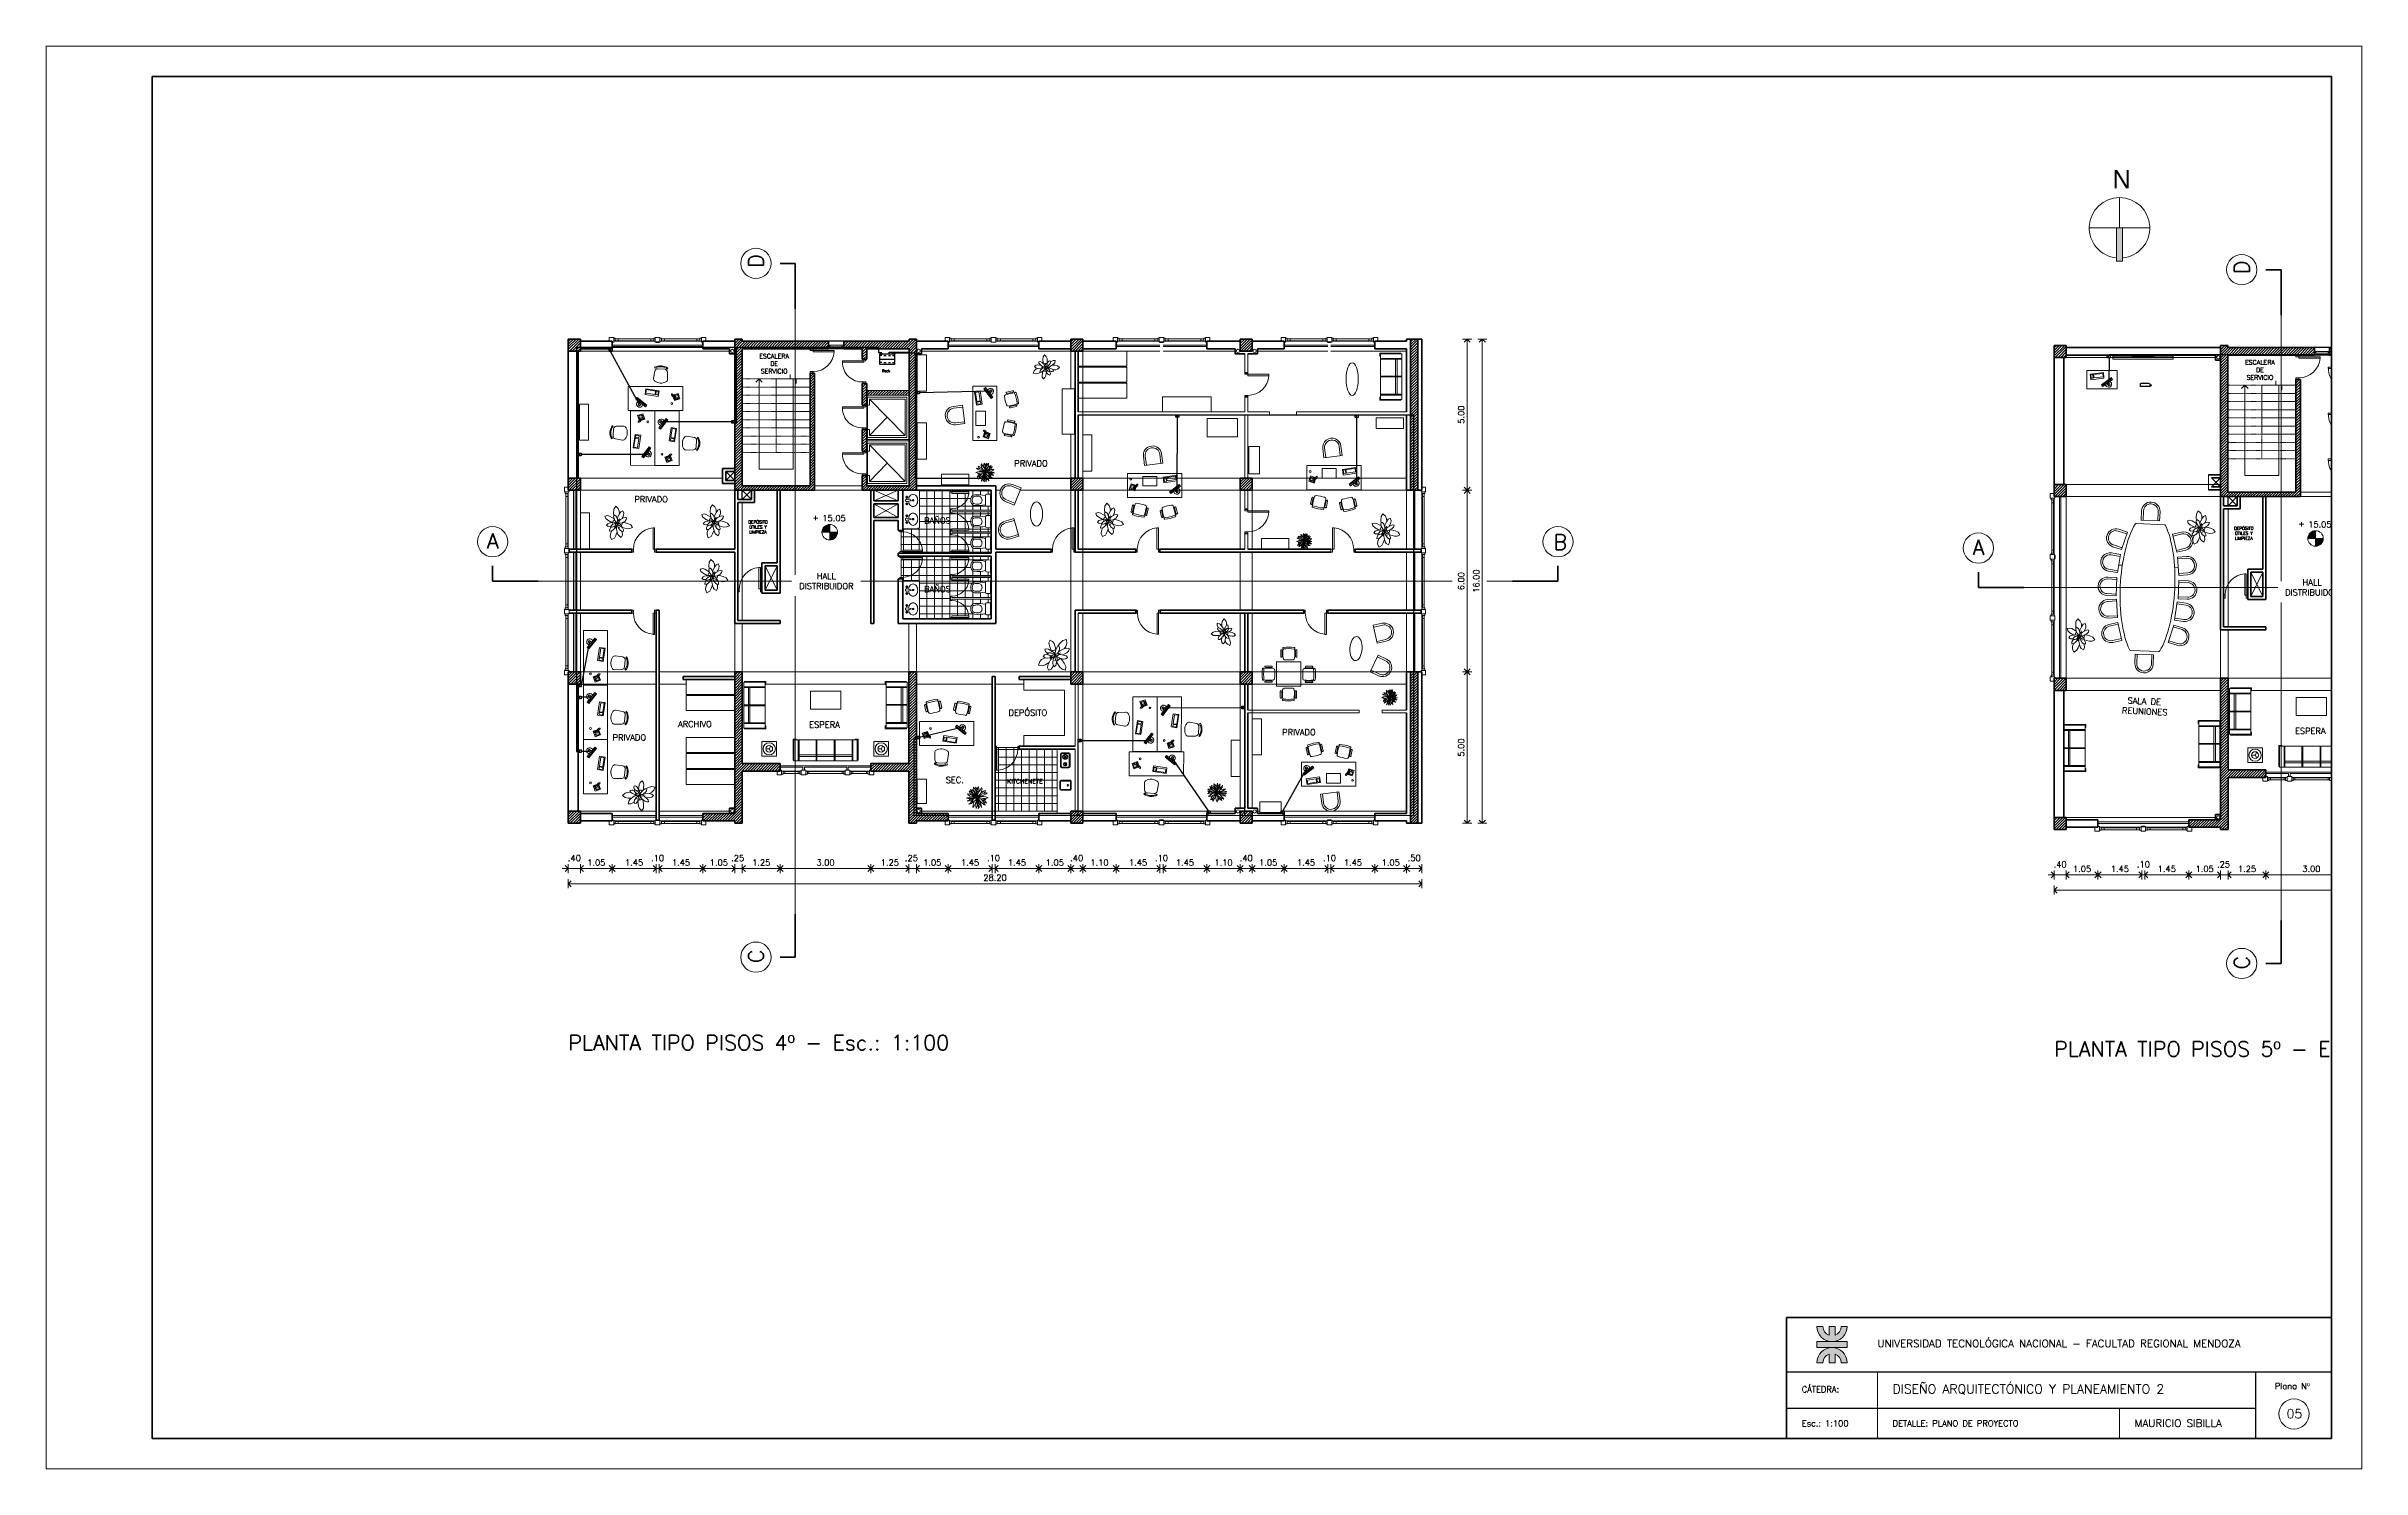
# Paper-space layout '5' of a CAD drawing. Extents: x -388 to 377, y -203 to 267.
# The model-space entities are those that its viewports show. They can reach past a viewport. Long polylines and large blocks are cut down to what shows.
import ezdxf

# ---------------------------------------------------------------- set-up
doc = ezdxf.new("R2010")
doc.units = 0
doc.header["$LTSCALE"] = 0.5
doc.linetypes.add('ACAD_ISO03W100', pattern=[30, 12, -18])
doc.linetypes.add('CENTER', pattern=[50.8, 31.75, -6.35, 6.35, -6.35])
doc.layers.get('0').update_dxf_attribs({"linetype": 'CONTINUOUS'})
doc.layers.get('Defpoints').update_dxf_attribs({"linetype": 'CONTINUOUS'})
for name, color, linetype, lineweight in [('Acotaciones', 9, 'CONTINUOUS', 9), ('Carpintería', 55, 'CONTINUOUS', 20), ('Detalles .05', 243, 'CONTINUOUS', 5), ('Detalles 01', 8, 'CONTINUOUS', 9), ('Equipamiento fijo', 31, 'CONTINUOUS', 13), ('Equipamiento movil', 33, 'CONTINUOUS', 9), ('Muros corte', 7, 'CONTINUOUS', 40), ('Muros vista', 253, 'CONTINUOUS', 25), ('Pisos', 252, 'CONTINUOUS', 18), ('Proyección', 4, 'ACAD_ISO03W100', 18), ('Punta 01', 6, 'CONTINUOUS', 9), ('Punta 015', 64, 'CONTINUOUS', 13), ('Punta 02', 11, 'CONTINUOUS', 20), ('Punta 025', 191, 'CONTINUOUS', 25), ('Punta 03', 171, 'CONTINUOUS', 30), ('Punta 05', 52, 'CONTINUOUS', 50), ('Recuadro', 2, 'CONTINUOUS', 50), ('Tratamiento pisos', 251, 'CONTINUOUS', 9), ('Ventana', 5, 'CONTINUOUS', 9), ('Vidrios', 147, 'CONTINUOUS', 13)]:
    doc.layers.add(name, color=color, linetype=linetype, lineweight=lineweight)
doc.layers.add('Cableado', color=100, linetype='CONTINUOUS')
doc.layers.get('Ventana').off()
doc.styles.add('Texto 1 mm', font='simplex.shx', dxfattribs={"height": 0.1})
doc.styles.add('Texto 1.5 mm', font='simplex.shx', dxfattribs={"height": 0.15})
doc.styles.add('Texto 2 mm', font='simplex.shx', dxfattribs={"height": 0.2})
doc.styles.add('Texto 3 mm', font='simplex.shx', dxfattribs={"height": 0.3})
doc.styles.add('Texto 5 mm', font='simplex.shx', dxfattribs={"height": 0.5})
doc.dimstyles.new('Primera línea', dxfattribs={"dimscale": 0, "dimtxt": 0.2, "dimasz": 0.2, "dimexe": 0.15, "dimexo": 0, "dimgap": 0.1, "dimtad": 1, "dimzin": 4, "dimdsep": 46, "dimtxsty": 'Texto 2 mm', "dimblk": 'OPEN90', "dimcen": 2.5, "dimclrd": 256, "dimclre": 256, "dimclrt": 256, "dimadec": 0, "dimazin": 0, "dimtfac": 1, "dimtmove": 2, "dimatfit": 3, "dimldrblk": 'OPEN90', "dimfxl": 1, "dimtolj": 1, "dimtzin": 0, "dimlwd": -1, "dimlwe": -1, "dimarcsym": 0})
doc.dimstyles.new('Segunda línea', dxfattribs={"dimscale": 0, "dimtxt": 0.2, "dimasz": 0.2, "dimexe": 0.15, "dimexo": 0.5, "dimgap": 0.1, "dimtad": 1, "dimzin": 4, "dimdsep": 46, "dimtxsty": 'Texto 2 mm', "dimblk": 'OPEN90', "dimcen": 2.5, "dimclrd": 256, "dimclre": 256, "dimclrt": 256, "dimadec": 0, "dimazin": 0, "dimtfac": 1, "dimtmove": 2, "dimatfit": 3, "dimldrblk": 'OPEN90', "dimfxl": 1, "dimtolj": 1, "dimtzin": 0, "dimlwd": -1, "dimlwe": -1, "dimarcsym": 0})
pattern_1 = [(45, (238.60664, 2.86039), (-0.0449012806, 0.0449012806), [])]
pattern_2 = [(0, (169.60664, 2.8604), (0, 0.254), []), (90, (169.60664, 2.8604), (-0.254, 2e-17), [])]
pattern_3 = [(45, (53.60664, 2.86039), (-0.0449012806, 0.0449012806), [])]
pattern_4 = [(45, (102.69759, 2.652385), (-0.0449012806, 0.0449012806), [])]

psp = doc.layouts.new('5')

# ---------------------------------------------------------------- texts
at = {"layer": 'Punta 02', "attachment_point": 1, "style": 'Texto 3 mm'}
for s, insert, char_height, width in [('CÁTEDRA:', (192.02, -175.98), 2, 15.2679), ('Plano Nº', (348.31, -174.9), 2, 13.0753), ('Esc.: 1:100', (192.03, -187.24), 2, 17.4469), ('DETALLE: PLANO DE PROYECTO', (222.03, -187.24), 2, 51.9449), ('MAURICIO SIBILLA', (302.01, -186.92), 2.5, 34.5258)]:
    psp.add_mtext(s, dxfattribs=dict(at, insert=insert, char_height=char_height, width=width))
at = {"layer": 'Punta 025', "insert": (217.02, -160.59), "char_height": 2.5, "width": 184.2665, "attachment_point": 1, "style": 'Texto 3 mm'}
psp.add_mtext('UNIVERSIDAD TECNOLÓGICA NACIONAL - FACULTAD REGIONAL MENDOZA', dxfattribs=at)
at = {"layer": 'Punta 03', "char_height": 3, "attachment_point": 1, "style": 'Texto 3 mm'}
for s, insert, width in [('DISEÑO ARQUITECTÓNICO Y PLANEAMIENTO 2', (222.03, -175.37), 173.5997), ('05', (352.23, -183.53), 3.8684)]:
    psp.add_mtext(s, dxfattribs=dict(at, insert=insert, width=width))
at = {"layer": 'Punta 05', "insert": (294.69, 225.87), "char_height": 6, "width": 13.0753, "attachment_point": 1, "style": 'Texto 3 mm'}
psp.add_mtext('{\\fArial|b0|i0|c0|p34;N}', dxfattribs=at)

msp = doc.modelspace()

# ---------------------------------------------------------------- texts
at = {"layer": 'Acotaciones', "char_height": 0.2, "attachment_point": 5, "style": 'Texto 2 mm'}
for s, insert in [('\\A1;.40', (1268.452, 113.915)), ('\\A1;.10', (1271.202, 113.916)), ('.25', (1273.85, 113.914)), ('.25', (1279.589, 113.914)), ('\\A1;.10', (1282.302, 113.916)), ('\\A1;.40', (1285.052, 113.915)), ('\\A1;.10', (1287.852, 113.916)), ('\\A1;.40', (1290.652, 113.915)), ('\\A1;.10', (1293.402, 113.916)), ('\\A1;.50', (1296.202, 113.917)), ('\\A1;.40', (1317.543, 113.707)), ('\\A1;.10', (1320.293, 113.708)), ('.25', (1322.941, 113.706))]:
    msp.add_mtext(s, dxfattribs=dict(at, insert=insert))
at = {"layer": 'Cableado', "char_height": 0.0159, "attachment_point": 1, "style": 'Texto 5 mm'}
for insert in [(1269.631, 130.707), (1319.129, 130.499), (1279.784, 129.308), (1288.36, 128.529), (1294.282, 128.528), (1273.684, 128.338), (1268.609, 127.255), (1268.609, 119.624), (1268.609, 119.225), (1290.534, 118.896), (1279.784, 117.906), (1268.609, 117.458), (1285.135, 117.806), (1289.387, 115.441), (1291.837, 115.441)]:
    msp.add_mtext_dynamic_manual_height_columns('RS', width=19.34546, gutter_width=2.5, heights=[0], dxfattribs=dict(at, insert=insert))
at = {"layer": 'Punta 01', "color": 6, "insert": (1278.623, 130.054), "char_height": 0.08067, "attachment_point": 1, "style": 'Texto 5 mm'}
msp.add_mtext_dynamic_manual_height_columns('{\\C0;Rack} ', width=11.68093, gutter_width=2.5, heights=[0], dxfattribs=at)
at = {"layer": 'Punta 01', "char_height": 0.1, "width": 0.75841, "attachment_point": 2, "style": 'Texto 1 mm'}
for insert in [(1274.52, 125.07), (1323.611, 124.862)]:
    msp.add_mtext('DEPÓSITO ÚTILES Y LIMPIEZA', dxfattribs=dict(at, insert=insert))
at = {"layer": 'Punta 015', "char_height": 0.15, "style": 'Texto 1.5 mm'}
for s, insert, width, attachment_point in [('ESCALERA DE SERVICIO', (1275.053, 130.577), 1.23789, 2), ('ESCALERA DE SERVICIO', (1324.144, 130.369), 1.23789, 2), ('KITCHENETE', (1282.753, 116.525), 1.38855, 1)]:
    msp.add_mtext(s, dxfattribs=dict(at, insert=insert, width=width, attachment_point=attachment_point))
at = {"layer": 'Punta 015', "linetype": 'Continuous', "char_height": 0.2, "attachment_point": 5, "style": 'Texto 2 mm'}
for insert in [(1277.033, 125.147), (1326.124, 124.939)]:
    msp.add_mtext('15.05', dxfattribs=dict(at, insert=insert))
at = {"layer": 'Punta 02', "char_height": 0.2, "style": 'Texto 2 mm'}
for s, insert, width, attachment_point in [('PRIVADO', (1282.986, 127.057), 1.26943, 1), ('PRIVADO', (1270.435, 125.871), 1.26943, 1), ('BAÑOS', (1280.009, 125.17), 1.0557, 1), ('HALL\\PDISTRIBUIDOR', (1276.78, 123.334), 2.1374, 2), ('BAÑOS', (1280.009, 122.903), 1.0557, 1), ('HALL\\PDISTRIBUIDOR', (1325.871, 123.126), 2.1374, 2), ('DEPÓSITO', (1282.798, 118.818), 1.41809, 1), ('PRIVADO', (1269.717, 117.999), 1.26943, 1), ('ARCHIVO', (1271.878, 118.442), 1.29857, 1), ('ESPERA', (1276.211, 118.423), 1.0557, 1), ('PRIVADO', (1291.84, 118.172), 1.26943, 1), ('ESPERA', (1325.302, 118.215), 1.0557, 1), ('SEC.', (1280.723, 116.595), 0.60596, 1)]:
    msp.add_mtext(s, dxfattribs=dict(at, insert=insert, width=width, attachment_point=attachment_point))
at = {"layer": 'Punta 02', "insert": (1319.589, 119.23), "char_height": 0.2, "width": 1.64989, "attachment_point": 1, "rotation": 357.39196, "style": 'Texto 2 mm'}
msp.add_mtext('\\pi0.18685;SALA DE \\P\\pi0.020182;REUNIONES', dxfattribs=at)
at = {"layer": 'Punta 05', "char_height": 0.5, "width": 0.3999, "attachment_point": 7, "rotation": 90, "style": 'Texto 5 mm'}
for s, insert in [('D', (1274.704, 133.416)), ('D', (1323.794, 133.208)), ('C', (1274.703, 110.443)), ('C', (1323.794, 110.235))]:
    msp.add_mtext(s, dxfattribs=dict(at, insert=insert))
at = {"layer": 'Punta 05', "char_height": 0.5, "attachment_point": 1, "style": 'Texto 5 mm'}
for s, insert, width in [('A', (1265.567, 124.642), 0.39986), ('B', (1300.805, 124.605), 0.3999), ('A', (1314.658, 124.434), 0.39986), ('PLANTA TIPO PISOS 4º - Esc.: 1:100', (1268.256, 108.065), 17.24555), ('PLANTA TIPO PISOS 5º - Esc.: 1:100', (1317.347, 107.857), 17.24555)]:
    msp.add_mtext(s, dxfattribs=dict(at, insert=insert, width=width))

# ---------------------------------------------------------------- blocks, each defined once
blk = doc.blocks.new('Velador planta')
for q in [(-4.3, 2.5), (4.3, 2.5), (0, -5)]:
    blk.add_line((0, 0), q)
for radius in [9, 5]:
    blk.add_circle((0, 0), radius)
blk = doc.blocks.new('Treei')
for p, q in [((-4.8, 0.1), (-5.9, -0.5)), ((-5.8, 2.2), (-4.3, 2.3)), ((-4.3, 1.1), (-5.8, 2.2)), ((-5.5, 0.9), (-5.8, 1.1)), ((-5.8, 1.1), (-4.7, 0.8)), ((-5.1, 0.4), (-5.5, 0.9)), ((-4.6, 0), (-5.1, 0.4)), ((-4.7, 0.8), (-3.3, 0.3)), ((-3.9, 3.5), (-4.4, 3.9)), ((-4.4, 3.9), (-4, 2.9)), ((-4.3, 2.3), (-2.9, 1.3)), ((-2.8, 0.5), (-4.3, 1.1)), ((-4, 2.9), (-3.3, 2)), ((-3, 2.9), (-3.9, 3.5)), ((-2.1, 4.1), (-3.7, 4.6)), ((-3.7, 4.6), (-3.2, 3.7)), ((-3.3, 2), (-2.1, 1.4)), ((-3.3, 0.3), (-1.8, -0.1)), ((-3.2, 3.7), (-1.7, 2.6)), ((-1.8, 2.2), (-3, 2.9)), ((-2.9, 1.3), (-0.5, 0.1)), ((-0.8, 0.2), (-2.8, 0.5)), ((-1.2, 2.8), (-2.1, 4.1)), ((-2.1, 1.4), (-1, 0.8)), ((-1.6, 5.4), (-2, 5.6)), ((-2, 5.6), (-1.8, 4.5)), ((-1.8, 4.5), (-1, 2.3)), ((-0.5, 1.1), (-1.8, 2.2)), ((-1.7, 2.6), (-0.9, 1.9)), ((-0.7, 4.3), (-1.6, 5.4)), ((-1, 2.3), (0, 0)), ((-1, 0.8), (0, 0)), ((0, 0), (-0.8, 0.2)), ((-0.6, 2.6), (-0.7, 4.3)), ((-0.1, 1.6), (-0.6, 2.6)), ((-0.2, 1), (0.1, 3.1)), ((0, 0), (-0.2, 1)), ((0, 4.3), (0.2, 5.7)), ((0.1, 3.1), (0, 4.3)), ((0, 0), (0.2, 0.8)), ((2, 0.7), (0, 0)), ((0.7, 0.6), (0, 0)), ((0, 0), (3, 0.6)), ((1.9, 0), (0, 0)), ((0.2, 5.7), (0.3, 6)), ((0.2, 0.8), (0.8, 2.2)), ((0.3, 6), (0.5, 5.1)), ((0.6, 2.4), (0.3, 1)), ((1, 3.2), (0.4, 1.7)), ((0.5, 5.1), (0.6, 3.7)), ((0.6, 3.6), (1.4, 4.6)), ((0.6, 3.7), (0.6, 2.4)), ((1.3, 1), (0.7, 0.6)), ((0.8, 2.2), (2.1, 2.7)), ((1.9, 4.6), (1, 3.2)), ((1, 2.3), (2.2, 3.7)), ((2, 1.8), (1.3, 1)), ((1.4, 4.6), (1.8, 5.3)), ((1.7, 1.5), (2.8, 2.1)), ((1.8, 5.3), (1.8, 5.7)), ((1.8, 5.7), (2.1, 5.3)), ((2.1, 5.3), (1.9, 4.6)), ((2.2, 3.7), (1.9, 2.6)), ((3.3, 0), (1.9, 0)), ((2.4, 2.3), (2, 1.8)), ((2.7, 0.9), (2, 0.7)), ((2.1, 2.7), (3.1, 3.9)), ((3.3, 3.3), (2.4, 2.3)), ((3.5, 1.2), (2.7, 0.9)), ((2.8, 2.1), (4.2, 2.3)), ((3, 0.6), (4, 1)), ((3.1, 3.9), (3.6, 4.8)), ((3.6, 4.8), (3.3, 3.3)), ((4.4, 0), (3.3, 0)), ((4.6, 1.8), (3.5, 1.2)), ((4, 1), (4.8, 0.9)), ((4.2, 2.3), (5.5, 2.5)), ((5.4, 0.4), (4.4, 0)), ((5.5, 2.5), (4.6, 1.8)), ((4.8, 0.9), (5.7, 0.8)), ((6, 0.7), (5.4, 0.4)), ((5.7, 0.8), (6, 0.7)), ((-5.9, -0.5), (-3.6, -1)), ((-4.3, -1.7), (-5.5, -2.3)), ((-5.5, -2.3), (-4.9, -2.5)), ((-4.9, -2.5), (-3.4, -2.3)), ((-2.4, -0.4), (-4.6, 0)), ((-3.4, -0.9), (-4.3, -1.7)), ((-3.6, -3.4), (-3.9, -4.5)), ((-3.9, -4.5), (-3.2, -4.3)), ((-3, -2.5), (-3.6, -3.4)), ((-2.7, -0.4), (-3.4, -0.9)), ((-3.4, -2.3), (-1.8, -1.4)), ((-3.2, -4.3), (-2.4, -3.5)), ((-2.3, -1.6), (-3, -2.5)), ((-1.3, -0.2), (-2.7, -0.4)), ((-2.3, -3.2), (-2.6, -5.4)), ((-2.6, -5.4), (-2.1, -4.8)), ((-1.5, -1.7), (-2.3, -3.2)), ((-2.1, -4.8), (-1.4, -3.3)), ((-1.8, -1.4), (0, 0)), ((-1.8, -0.1), (-0.9, -0.2)), ((0, 0), (-1.5, -1.7)), ((-1.4, -3.3), (0, 0)), ((0, 0), (-1.3, -0.2)), ((-0.5, -1.8), (-0.6, -3.5)), ((-0.6, -3.5), (-0.4, -4.6)), ((0, 0), (-0.5, -1.8)), ((-0.4, -4.6), (0.2, -6)), ((0.1, -1.7), (0, 0)), ((0, 0), (1.1, -2.2)), ((1, -0.8), (0, 0)), ((3.2, -1), (0, 0)), ((0.5, -2.9), (0.1, -1.7)), ((0.2, -6), (0.5, -4.4)), ((0.5, -4.4), (0.5, -2.9)), ((0.5, -3.7), (1.2, -4.7)), ((2, -1.4), (1, -0.8)), ((1.3, -3.2), (1, -2.1)), ((1.1, -2.2), (2.2, -3.1)), ((4.1, -0.8), (1.2, -0.4)), ((1.2, -4.7), (1.3, -3.2)), ((1.3, -1), (3.1, -1.6)), ((1.3, -3.2), (2.5, -4.6)), ((2.9, -2.4), (2, -1.4)), ((2.2, -3.1), (3.1, -3.6)), ((2.9, -4.4), (2.4, -3.2)), ((2.5, -4.6), (3.2, -5)), ((3.9, -3.5), (2.9, -2.4)), ((3.2, -5), (2.9, -4.4)), ((3.1, -1.6), (4.2, -2)), ((3.1, -3.6), (4.3, -4.2)), ((4.5, -1.6), (3.2, -1)), ((3.9, 0), (5.4, -0.5)), ((4.3, -4.2), (3.9, -3.5)), ((5.3, -0.9), (4.1, -0.8)), ((4.2, -2), (5.6, -2.3)), ((5.6, -2.3), (4.5, -1.6)), ((6, -0.3), (5.3, -0.9)), ((5.4, -0.5), (6, -0.3))]:
    blk.add_line(p, q)
blk = doc.blocks.new('TELEFONO')
at = {"layer": 'Detalles .05'}
for p, q in [((0.139, 0.134), (-0.098, 0.134)), ((-0.098, 0.134), (-0.098, -0.099)), ((-0.071, 0.089), (-0.071, -0.055)), ((-0.043, 0.089), (-0.043, -0.055)), ((0.108, 0.063), (0, 0.063)), ((0, 0.063), (0, -0.063)), ((0.081, 0.108), (0.023, 0.108)), ((0.023, 0.108), (0.023, 0.094)), ((0.023, 0.094), (0.081, 0.094)), ((0.027, 0.041), (0.027, 0.041)), ((0.027, 0.014), (0.027, 0.014)), ((0.054, 0.041), (0.054, 0.041)), ((0.054, 0.014), (0.054, 0.014)), ((0.081, 0.094), (0.081, 0.108)), ((0.081, 0.041), (0.081, 0.041)), ((0.081, 0.014), (0.081, 0.014)), ((0.108, -0.063), (0.108, 0.063)), ((0.139, -0.099), (0.139, 0.134)), ((-0.129, -0.104), (-0.147, -0.11)), ((-0.129, -0.116), (-0.147, -0.121)), ((-0.129, -0.127), (-0.147, -0.133)), ((-0.129, -0.139), (-0.147, -0.145)), ((-0.124, -0.093), (-0.141, -0.098)), ((-0.124, -0.15), (-0.141, -0.156)), ((-0.118, -0.081), (-0.135, -0.087)), ((-0.118, -0.162), (-0.135, -0.168)), ((-0.112, -0.07), (-0.129, -0.075)), ((-0.106, -0.058), (-0.124, -0.064)), ((-0.104, -0.17), (-0.122, -0.176)), ((-0.101, -0.047), (-0.118, -0.052)), ((-0.089, -0.156), (-0.106, -0.162)), ((-0.083, -0.145), (-0.101, -0.15)), ((-0.098, -0.099), (0.139, -0.099)), ((-0.078, -0.133), (-0.095, -0.139)), ((-0.072, -0.121), (-0.089, -0.127)), ((-0.067, -0.083), (-0.078, -0.116)), ((0, -0.063), (0.108, -0.063)), ((0.027, -0.013), (0.027, -0.013)), ((0.027, -0.04), (0.027, -0.04)), ((0.054, -0.013), (0.054, -0.013)), ((0.054, -0.04), (0.054, -0.04)), ((0.081, -0.013), (0.081, -0.013)), ((0.081, -0.04), (0.081, -0.04))]:
    blk.add_line(p, q, dxfattribs=at)
for centre, start, end in [((-0.057, 0.089), 298.49146, 241.50854), ((-0.057, -0.055), 118.49146, 61.50854)]:
    blk.add_arc(centre, 0.0302, start, end, dxfattribs=at)
blk = doc.blocks.new('RECTANG')
for p, q in [((1, 1), (0, 1)), ((0, 1), (0, 0)), ((0, 0), (1, 0)), ((1, 0), (1, 1))]:
    blk.add_line(p, q)
blk = doc.blocks.new('KEYBOARD', base_point=(60, 294))
for p, xscale, yscale, zscale in [((60, 294), 19, 8, 19), ((61, 295), 13, 5, 13), ((75, 295), 3, 5, 3)]:
    blk.add_blockref('RECTANG', p, dxfattribs=dict(xscale=xscale, yscale=yscale, zscale=zscale))
blk = doc.blocks.new('silla compu')
for p, q in [((-0.198, 0.131), (-0.215, -0.107)), ((0.255, 0.058), (0.197, -0.173)), ((-0.225, -0.207), (-0.247, -0.23)), ((0.092, -0.242), (-0.137, -0.206)), ((0.175, -0.271), (0.188, -0.3))]:
    blk.add_line(p, q)
for centre, radius, start, end in [((-0.105, 0.124), 0.0936, 112.49672, 175.87343), ((-0.005, -0.116), 0.354, 49.31066, 112.49672), ((0.175, 0.085), 0.0838, 341.69279, 53.55182), ((0.022, 0.055), 0.392, 226.64553, 295.16185), ((0.022, 0.055), 0.361, 226.69723, 295.11015), ((-0.122, -0.113), 0.0936, 175.87343, 260.90369), ((0.098, -0.138), 0.105, 266.18787, 340.64976)]:
    blk.add_arc(centre, radius, start, end)
blk = doc.blocks.new('Plant1')
for p, q in [((-15.4, 2.3), (-18.1, 0)), ((-12.6, 3.2), (-15.4, 2.3)), ((-10.2, 7.8), (-12.6, 7.2)), ((-12.6, 7.2), (-11.8, 4.9)), ((-9.7, 3.1), (-12.6, 3.2)), ((-11.8, 4.9), (-9.4, 2.9)), ((-8, 7.4), (-10.2, 7.8)), ((-9.4, 2.9), (-5.9, 0.9)), ((-4.4, 5.4), (-8, 7.4)), ((-3.9, 0.6), (-7.1, -0.2)), ((-5.9, 0.9), (-4.3, 0.5)), ((-4.9, 10.5), (-5.5, 8.7)), ((-5.5, 8.7), (-5.1, 7.2)), ((-5.1, 7.2), (-3.7, 3.6)), ((-3.1, 9.8), (-4.9, 10.5)), ((-2.1, 0.5), (-3.9, 0.6)), ((-2.5, 2.2), (-3.8, 2.1)), ((-3.8, 2.1), (-2.9, 1.2)), ((-3.7, 3.6), (-2.6, 2.2)), ((-1.6, 8.3), (-3.1, 9.8)), ((-2.9, 1.2), (-1.3, 0)), ((-1.3, 2), (-2.5, 2.2)), ((-1.9, 0.5), (-2.1, 0.5)), ((-0.2, 4.9), (-1.6, 8.3)), ((-0.4, 1.3), (-1.3, 2)), ((-0.6, -0.1), (-0.2, 0)), ((-0.2, 7.3), (-0.4, 5.4)), ((-0.1, 0.8), (-0.4, 1.3)), ((1.2, 11), (-0.2, 7.3)), ((0.2, 2.7), (-0.2, 4.9)), ((-0.2, 0), (-0.1, 0.1)), ((-0.1, 0.7), (0.1, 0.8)), ((-0.1, 0.2), (-0.1, 0.8)), ((-0.1, 0.1), (-0.1, 0.2)), ((0.1, 0.8), (0.2, 2.7)), ((0.3, 1.3), (0.1, 0.4)), ((0.1, 0.4), (0.2, 0.2)), ((0.2, 0.2), (0.4, 0.2)), ((0.7, 2.3), (0.3, 1.3)), ((0.4, 0.2), (1.2, 0.4)), ((0.5, 0.2), (0.7, 0)), ((1.6, 3.3), (0.7, 2.3)), ((0.7, 0), (2.4, 0)), ((2.9, 14), (1.2, 11)), ((1.2, 0.4), (2.2, 1.1)), ((2.7, 4.3), (1.6, 3.3)), ((2.2, 1.1), (3.4, 2.6)), ((2.4, 0), (4.4, 0.5)), ((3.8, 4.5), (2.7, 4.3)), ((5.8, 15.7), (2.9, 14)), ((3.4, 2.6), (3.8, 3.4)), ((3.8, 3.4), (4.8, 4.9)), ((3.8, 3.4), (3.8, 4.5)), ((4.4, 0.5), (7.5, 2.2)), ((7.5, 5.7), (4.6, 4.6)), ((4.8, 4.9), (6.7, 9.7)), ((6.8, 12.6), (5.8, 15.7)), ((6.7, 9.7), (6.8, 12.6)), ((9.2, 5.3), (7.5, 5.7)), ((7.5, 2.2), (8.7, 3.6)), ((8.7, 3.6), (9.2, 5.3)), ((8.8, 3.9), (9.8, 4.1)), ((9.8, 4.1), (12.9, 4.1)), ((13.5, 0.5), (11.7, -0.5)), ((12.9, 4.1), (15.2, 2.7)), ((15.2, 2.7), (13.5, 0.5)), ((-18.1, 0), (-15.4, -2.3)), ((-15.4, -2.3), (-11.2, -3)), ((-11.2, -3), (-8.4, -3)), ((-8.2, -0.9), (-9.4, -2.5)), ((-9.4, -2.5), (-7.9, -3.3)), ((-8.4, -7.5), (-9.2, -9.7)), ((-9.2, -9.7), (-8.9, -12.4)), ((-8.9, -12.4), (-6.3, -11.8)), ((-5.2, -3), (-8.4, -7.5)), ((-7.1, -0.2), (-8.2, -0.9)), ((-7.9, -3.3), (-5.4, -3)), ((-6.3, -11.8), (-4.2, -9.8)), ((-5.4, -3), (-3.4, -2.4)), ((-4.2, -9.8), (-1.4, -5.8)), ((-3.4, -2.4), (-1.6, -1.4)), ((-1.6, -1.4), (-0.5, -0.4)), ((-1.1, -2.4), (-1.5, -4.4)), ((-1.5, -4.4), (-1.1, -8.7)), ((-1.3, 0), (-0.6, -0.1)), ((-0.4, -0.8), (-1.1, -2.4)), ((-1.1, -8.7), (-0.6, -10.1)), ((-0.3, -0.5), (-0.6, -0.5)), ((-0.6, -10.1), (1, -11.6)), ((-0.5, -0.4), (-0.5, -0.1)), ((0.1, -0.6), (-0.4, -0.8)), ((-0.3, -0.8), (-0.3, -0.5)), ((-0.2, -1.8), (-0.1, -0.7)), ((0, -3.2), (-0.2, -1.8)), ((0.1, -0.1), (0, -0.4)), ((0, -0.4), (0.1, -1)), ((1, -5.7), (0, -3.2)), ((0.6, -0.1), (0.1, -0.1)), ((0.1, -1), (0.5, -1.6)), ((0.5, -1.6), (1.4, -2.3)), ((1.5, -0.4), (0.6, -0.1)), ((1.7, -6.5), (1, -5.7)), ((1, -11.6), (2.3, -9.9)), ((1.4, -2.3), (2.6, -2.6)), ((3.1, -1.6), (1.5, -0.4)), ((3.1, -7.1), (1.7, -6.5)), ((3.2, -1.2), (2, -0.8)), ((2.4, -1), (2.2, -0.9)), ((2.3, -2.5), (3, -4)), ((2.4, -7.9), (2.3, -6.8)), ((2.3, -9.9), (2.4, -7.9)), ((4.2, -2.3), (2.4, -1)), ((2.6, -2.6), (3.9, -2.6)), ((3, -4), (3.4, -5.8)), ((3.9, -2.6), (3.1, -1.6)), ((3.4, -5.8), (3.1, -7.1)), ((6, -1.5), (3.2, -1.2)), ((3.2, -6.7), (4, -7.7)), ((4, -7.7), (5.4, -8.6)), ((6.4, -4.9), (4.2, -2.3)), ((5.4, -8.6), (7.5, -8.9)), ((11.7, -0.5), (6, -1.5)), ((7.5, -6.7), (6.4, -4.9)), ((7.5, -8.9), (7.5, -6.7)), ((7.5, -7), (10.7, -8.4)), ((9, -1), (12.6, -2.8)), ((10.7, -8.4), (13.1, -8.8)), ((12.6, -2.8), (15.2, -4.6)), ((13.1, -8.8), (16.6, -7.8)), ((15.2, -4.6), (16.6, -7.8))]:
    blk.add_line(p, q)
for start, end in [(172.4345, 176.9296), (149.2581, 153.7532), (57.1582, 93.2041), (21.2653, 25.7604), (212.1423, 223.5771), (229.8179, 257.6637), (265.2848, 278.7499), (306.6551, 316.418), (323.0282, 344.4965)]:
    blk.add_arc((0, 0), 5.12, start, end)
blk = doc.blocks.new('inodoro')
at = {"layer": 'Equipamiento fijo'}
for p, q in [((-0.197, 0.127), (-0.202, 0.008)), ((0.194, 0), (-0.194, 0)), ((-0.157, 0.165), (0.157, 0.165)), ((0.197, 0.127), (0.202, 0.008))]:
    blk.add_line(p, q, dxfattribs=at)
for centre, radius, start, end in [((-0.194, 0.008), 0.00803, 177.65778, 269.73966), ((-0.157, 0.125), 0.04, 90, 177.39744), ((1.09, 0.422), 1.27, 175.47771, 191.68579), ((-0.051, 0.512), 0.125, 117.58575, 175.50719), ((1.095, 0.422), 1.224, 175.50719, 182.14249), ((-0.028, 0.381), 0.101, 182.70725, 247.23206), ((-0.051, 0.512), 0.075, 117.58575, 175.50719), ((0, 0.415), 0.235, 90, 117.58575), ((0, 0.415), 0.185, 90, 117.58575), ((-0.014, 0.396), 0.12, 243.79777, 262.03889), ((0, 0.483), 0.208, 261.59395, 278.40605), ((0, 0.415), 0.235, 62.41425, 90), ((0, 0.415), 0.185, 62.41425, 90), ((0.014, 0.396), 0.12, 277.96111, 296.20223), ((0.028, 0.381), 0.101, 292.76794, 357.29275), ((0.051, 0.512), 0.075, 4.49281, 62.41425), ((0.051, 0.512), 0.125, 4.49281, 62.41425), ((-1.095, 0.422), 1.224, 357.85751, 4.49281), ((-1.024, 0.418), 1.205, 347.8749, 4.9616), ((0.157, 0.125), 0.04, 2.60256, 90), ((0.195, 0.007), 0.00742, 265.6488, 0.24021), ((0.194, 0.008), 0.008, 355.88901, 2.60256)]:
    blk.add_arc(centre, radius, start, end, dxfattribs=at)
blk = doc.blocks.new('Lavamanos')
at = {"layer": 'Equipamiento movil'}
for p, q in [((-0.118, -0.158), (-0.138, -0.154)), ((-0.118, -0.167), (-0.138, -0.171)), ((-0.114, -0.154), (-0.118, -0.133)), ((-0.114, -0.171), (-0.118, -0.192)), ((-0.105, -0.154), (-0.101, -0.133)), ((-0.105, -0.171), (-0.101, -0.192)), ((-0.101, -0.158), (-0.08, -0.154)), ((-0.101, -0.167), (-0.08, -0.171)), ((-0.015, -0.037), (-0.038, -0.156)), ((0.013, -0.037), (0.036, -0.156)), ((0.102, -0.158), (0.081, -0.154)), ((0.102, -0.167), (0.081, -0.171)), ((0.106, -0.154), (0.102, -0.133)), ((0.106, -0.171), (0.102, -0.192)), ((0.115, -0.154), (0.119, -0.133)), ((0.115, -0.171), (0.119, -0.192)), ((0.119, -0.158), (0.14, -0.154)), ((0.119, -0.167), (0.14, -0.171))]:
    blk.add_line(p, q, dxfattribs=at)
for centre, radius in [((-0.001, 0.048), 0.0249), ((-0.001, 0.048), 0.014), ((-0.109, -0.162), 0.00541), ((0.11, -0.162), 0.00541)]:
    blk.add_circle(centre, radius, dxfattribs=at)
for centre, radius, start, end in [((-0.09, 0.045), 0.115, 150.96389, 180), ((-0.09, 0.045), 0.115, 180, 209.03611), ((-0.047, 0.021), 0.164, 126.72852, 150.96389), ((-0.019, -0.016), 0.211, 107.17461, 126.72852), ((-0.001, -0.075), 0.272, 90, 107.17461), ((-0.001, -0.075), 0.272, 72.82539, 90), ((0.017, -0.016), 0.211, 53.27148, 72.82539), ((0.045, 0.021), 0.164, 29.03611, 53.27148), ((0.088, 0.045), 0.115, 0, 29.03611), ((0.088, 0.045), 0.115, 330.96389, 360), ((-0.047, 0.069), 0.164, 209.03611, 233.27148), ((-0.019, 0.106), 0.211, 233.27148, 252.82539), ((-0.136, -0.163), 0.00882, 105.27808, 254.72192), ((-0.109, -0.162), 0.0226, 108.61222, 162.26496), ((-0.109, -0.162), 0.0226, 198.61222, 252.26496), ((-0.109, -0.136), 0.00882, 15.27808, 164.72192), ((-0.109, -0.162), 0.00976, 119.00544, 153.10409), ((-0.109, -0.162), 0.00976, 209.00544, 243.10409), ((-0.109, -0.189), 0.00882, 195.27808, 344.72192), ((-0.117, -0.163), 0.00254, 349.64927, 12.85929), ((-0.109, -0.155), 0.00254, 259.64927, 282.85929), ((-0.109, -0.17), 0.00254, 79.64927, 102.85929), ((-0.109, -0.162), 0.00976, 29.00544, 63.10409), ((-0.109, -0.162), 0.00976, 299.00544, 333.10409), ((-0.101, -0.162), 0.00254, 169.64927, 192.85929), ((-0.109, -0.162), 0.0226, 18.61222, 72.26496), ((-0.109, -0.162), 0.0226, 288.61222, 342.26496), ((-0.001, 0.165), 0.272, 252.82539, 264.28293), ((-0.083, -0.162), 0.00882, 285.27808, 74.72192), ((-0.001, -0.171), 0.0398, 158.17607, 21.82393), ((-0.001, -0.035), 0.014, 352.3829, 187.24417), ((-0.001, 0.165), 0.272, 275.71707, 287.17461), ((0.084, -0.162), 0.00882, 105.27808, 254.72192), ((0.017, 0.106), 0.211, 287.17461, 306.72852), ((0.11, -0.162), 0.0226, 107.73504, 161.38778), ((0.11, -0.162), 0.0226, 197.73504, 251.38778), ((0.111, -0.136), 0.00882, 15.27808, 164.72192), ((0.11, -0.162), 0.00976, 116.89591, 150.99456), ((0.11, -0.162), 0.00976, 206.89591, 240.99456), ((0.11, -0.189), 0.00882, 195.27808, 344.72192), ((0.103, -0.162), 0.00254, 347.14071, 10.35073), ((0.111, -0.155), 0.00254, 257.14071, 280.35073), ((0.11, -0.17), 0.00254, 77.14071, 100.35073), ((0.11, -0.162), 0.00976, 26.89591, 60.99456), ((0.11, -0.162), 0.00976, 296.89591, 330.99456), ((0.118, -0.163), 0.00254, 167.14071, 190.35073), ((0.11, -0.162), 0.0226, 287.73504, 341.38778), ((0.11, -0.162), 0.0226, 17.73504, 71.38778), ((0.137, -0.163), 0.00882, 285.27808, 74.72192), ((0.045, 0.069), 0.164, 306.72852, 330.96389)]:
    blk.add_arc(centre, radius, start, end, dxfattribs=at)
blk = doc.blocks.new('_Open90')
at = {"color": 0, "linetype": 'ByBlock', "lineweight": -2}
for p, q in [((0, 0), (-1, 0)), ((-0.5, 0.5), (0, 0)), ((0, 0), (-0.5, -0.5))]:
    blk.add_line(p, q, dxfattribs=at)
blk = doc.blocks.new('*D379')
at = {"layer": 'Acotaciones', "transparency": 16777216}
for p, q in [((1297.802, 120.066), (1298.102, 120.066)), ((1297.952, 115.266), (1297.952, 119.866)), ((1297.802, 115.066), (1298.102, 115.066))]:
    blk.add_line(p, q, dxfattribs=at)
at = {"layer": 'Defpoints', "color": 0, "transparency": 16777216}
for p in [(1297.802, 120.066), (1297.952, 120.066), (1297.802, 115.066)]:
    blk.add_point(p, dxfattribs=at)
at = {"layer": 'Acotaciones', "transparency": 16777216, "xscale": 0.2, "yscale": 0.2, "zscale": 0.2}
for p, rotation in [((1297.952, 120.066), 90), ((1297.952, 115.066), 270)]:
    blk.add_blockref('_Open90', p, dxfattribs=dict(at, rotation=rotation))
at = {"layer": 'Acotaciones', "transparency": 16777216, "insert": (1297.752, 117.566), "char_height": 0.2, "attachment_point": 5, "rotation": 90, "style": 'Texto 2 mm'}
blk.add_mtext('\\A1;5.00', dxfattribs=at)
blk = doc.blocks.new('*D380')
at = {"layer": 'Acotaciones', "transparency": 16777216}
for p, q in [((1297.802, 126.066), (1298.102, 126.066)), ((1297.952, 120.266), (1297.952, 125.866)), ((1297.802, 120.066), (1298.102, 120.066))]:
    blk.add_line(p, q, dxfattribs=at)
at = {"layer": 'Defpoints', "color": 0, "transparency": 16777216}
for p in [(1297.802, 126.066), (1297.952, 126.066), (1297.802, 120.066)]:
    blk.add_point(p, dxfattribs=at)
at = {"layer": 'Acotaciones', "transparency": 16777216, "xscale": 0.2, "yscale": 0.2, "zscale": 0.2}
for p, rotation in [((1297.952, 126.066), 90), ((1297.952, 120.066), 270)]:
    blk.add_blockref('_Open90', p, dxfattribs=dict(at, rotation=rotation))
at = {"layer": 'Acotaciones', "transparency": 16777216, "insert": (1297.752, 123.066), "char_height": 0.2, "attachment_point": 5, "rotation": 90, "style": 'Texto 2 mm'}
blk.add_mtext('\\A1;6.00', dxfattribs=at)
blk = doc.blocks.new('*D381')
at = {"layer": 'Acotaciones', "transparency": 16777216}
for p, q in [((1297.802, 131.066), (1298.102, 131.066)), ((1297.952, 126.266), (1297.952, 130.866)), ((1297.802, 126.066), (1298.102, 126.066))]:
    blk.add_line(p, q, dxfattribs=at)
at = {"layer": 'Defpoints', "color": 0, "transparency": 16777216}
for p in [(1297.802, 131.066), (1297.952, 131.066), (1297.802, 126.066)]:
    blk.add_point(p, dxfattribs=at)
at = {"layer": 'Acotaciones', "transparency": 16777216, "xscale": 0.2, "yscale": 0.2, "zscale": 0.2}
for p, rotation in [((1297.952, 131.066), 90), ((1297.952, 126.066), 270)]:
    blk.add_blockref('_Open90', p, dxfattribs=dict(at, rotation=rotation))
at = {"layer": 'Acotaciones', "transparency": 16777216, "insert": (1297.752, 128.566), "char_height": 0.2, "attachment_point": 5, "rotation": 90, "style": 'Texto 2 mm'}
blk.add_mtext('\\A1;5.00', dxfattribs=at)
blk = doc.blocks.new('*D382')
at = {"layer": 'Acotaciones', "transparency": 16777216}
for p, q in [((1298.302, 131.066), (1298.602, 131.066)), ((1298.452, 115.266), (1298.452, 130.866)), ((1298.302, 115.066), (1298.602, 115.066))]:
    blk.add_line(p, q, dxfattribs=at)
at = {"layer": 'Defpoints', "color": 0, "transparency": 16777216}
for p in [(1297.802, 131.066), (1298.452, 131.066), (1297.802, 115.066)]:
    blk.add_point(p, dxfattribs=at)
at = {"layer": 'Acotaciones', "transparency": 16777216, "xscale": 0.2, "yscale": 0.2, "zscale": 0.2}
for p, rotation in [((1298.452, 131.066), 90), ((1298.452, 115.066), 270)]:
    blk.add_blockref('_Open90', p, dxfattribs=dict(at, rotation=rotation))
at = {"layer": 'Acotaciones', "transparency": 16777216, "insert": (1298.252, 123.066), "char_height": 0.2, "attachment_point": 5, "rotation": 90, "style": 'Texto 2 mm'}
blk.add_mtext('\\A1;16.00', dxfattribs=at)
blk = doc.blocks.new('*D383')
at = {"layer": 'Acotaciones', "transparency": 16777216}
for p, q in [((1268.652, 113.716), (1268.652, 113.416)), ((1268.852, 113.566), (1269.502, 113.566)), ((1269.702, 113.716), (1269.702, 113.416))]:
    blk.add_line(p, q, dxfattribs=at)
at = {"layer": 'Defpoints', "color": 0, "transparency": 16777216}
for p in [(1268.652, 113.716), (1269.702, 113.716), (1269.702, 113.566)]:
    blk.add_point(p, dxfattribs=at)
at = {"layer": 'Acotaciones', "transparency": 16777216, "xscale": 0.2, "yscale": 0.2, "zscale": 0.2, "rotation": 180}
blk.add_blockref('_Open90', (1268.652, 113.566), dxfattribs=at)
at = {"layer": 'Acotaciones', "transparency": 16777216, "xscale": 0.2, "yscale": 0.2, "zscale": 0.2}
blk.add_blockref('_Open90', (1269.702, 113.566), dxfattribs=at)
at = {"layer": 'Acotaciones', "transparency": 16777216, "insert": (1269.177, 113.766), "char_height": 0.2, "attachment_point": 5, "style": 'Texto 2 mm'}
blk.add_mtext('\\A1;1.05', dxfattribs=at)
blk = doc.blocks.new('*D384')
at = {"layer": 'Acotaciones', "transparency": 16777216}
for p, q in [((1269.702, 113.716), (1269.702, 113.416)), ((1269.902, 113.566), (1270.952, 113.566)), ((1271.152, 113.716), (1271.152, 113.416))]:
    blk.add_line(p, q, dxfattribs=at)
at = {"layer": 'Defpoints', "color": 0, "transparency": 16777216}
for p in [(1269.702, 113.716), (1271.152, 113.716), (1271.152, 113.566)]:
    blk.add_point(p, dxfattribs=at)
at = {"layer": 'Acotaciones', "transparency": 16777216, "xscale": 0.2, "yscale": 0.2, "zscale": 0.2, "rotation": 180}
blk.add_blockref('_Open90', (1269.702, 113.566), dxfattribs=at)
at = {"layer": 'Acotaciones', "transparency": 16777216, "xscale": 0.2, "yscale": 0.2, "zscale": 0.2}
blk.add_blockref('_Open90', (1271.152, 113.566), dxfattribs=at)
at = {"layer": 'Acotaciones', "transparency": 16777216, "insert": (1270.427, 113.766), "char_height": 0.2, "attachment_point": 5, "style": 'Texto 2 mm'}
blk.add_mtext('\\A1;1.45', dxfattribs=at)
blk = doc.blocks.new('*D385')
at = {"layer": 'Acotaciones', "transparency": 16777216}
for p, q in [((1271.252, 113.716), (1271.252, 113.416)), ((1271.452, 113.566), (1272.502, 113.566)), ((1272.702, 113.716), (1272.702, 113.416))]:
    blk.add_line(p, q, dxfattribs=at)
at = {"layer": 'Defpoints', "color": 0, "transparency": 16777216}
for p in [(1271.252, 113.716), (1272.702, 113.716), (1272.702, 113.566)]:
    blk.add_point(p, dxfattribs=at)
at = {"layer": 'Acotaciones', "transparency": 16777216, "xscale": 0.2, "yscale": 0.2, "zscale": 0.2, "rotation": 180}
blk.add_blockref('_Open90', (1271.252, 113.566), dxfattribs=at)
at = {"layer": 'Acotaciones', "transparency": 16777216, "xscale": 0.2, "yscale": 0.2, "zscale": 0.2}
blk.add_blockref('_Open90', (1272.702, 113.566), dxfattribs=at)
at = {"layer": 'Acotaciones', "transparency": 16777216, "insert": (1271.977, 113.766), "char_height": 0.2, "attachment_point": 5, "style": 'Texto 2 mm'}
blk.add_mtext('\\A1;1.45', dxfattribs=at)
blk = doc.blocks.new('*D386')
at = {"layer": 'Acotaciones', "transparency": 16777216}
for p, q in [((1272.702, 113.716), (1272.702, 113.416)), ((1272.902, 113.566), (1273.552, 113.566)), ((1273.752, 113.716), (1273.752, 113.416))]:
    blk.add_line(p, q, dxfattribs=at)
at = {"layer": 'Defpoints', "color": 0, "transparency": 16777216}
for p in [(1272.702, 113.716), (1273.752, 113.716), (1273.752, 113.566)]:
    blk.add_point(p, dxfattribs=at)
at = {"layer": 'Acotaciones', "transparency": 16777216, "xscale": 0.2, "yscale": 0.2, "zscale": 0.2, "rotation": 180}
blk.add_blockref('_Open90', (1272.702, 113.566), dxfattribs=at)
at = {"layer": 'Acotaciones', "transparency": 16777216, "xscale": 0.2, "yscale": 0.2, "zscale": 0.2}
blk.add_blockref('_Open90', (1273.752, 113.566), dxfattribs=at)
at = {"layer": 'Acotaciones', "transparency": 16777216, "insert": (1273.227, 113.766), "char_height": 0.2, "attachment_point": 5, "style": 'Texto 2 mm'}
blk.add_mtext('\\A1;1.05', dxfattribs=at)
blk = doc.blocks.new('*D387')
at = {"layer": 'Acotaciones', "transparency": 16777216}
for p, q in [((1274.002, 113.716), (1274.002, 113.416)), ((1274.202, 113.566), (1275.052, 113.566)), ((1275.252, 113.716), (1275.252, 113.416))]:
    blk.add_line(p, q, dxfattribs=at)
at = {"layer": 'Defpoints', "color": 0, "transparency": 16777216}
for p in [(1274.002, 113.716), (1275.252, 113.716), (1275.252, 113.566)]:
    blk.add_point(p, dxfattribs=at)
at = {"layer": 'Acotaciones', "transparency": 16777216, "xscale": 0.2, "yscale": 0.2, "zscale": 0.2, "rotation": 180}
blk.add_blockref('_Open90', (1274.002, 113.566), dxfattribs=at)
at = {"layer": 'Acotaciones', "transparency": 16777216, "xscale": 0.2, "yscale": 0.2, "zscale": 0.2}
blk.add_blockref('_Open90', (1275.252, 113.566), dxfattribs=at)
at = {"layer": 'Acotaciones', "transparency": 16777216, "insert": (1274.627, 113.766), "char_height": 0.2, "attachment_point": 5, "style": 'Texto 2 mm'}
blk.add_mtext('\\A1;1.25', dxfattribs=at)
blk = doc.blocks.new('*D388')
at = {"layer": 'Acotaciones', "transparency": 16777216}
for p, q in [((1275.252, 113.716), (1275.252, 113.416)), ((1275.452, 113.566), (1278.052, 113.566)), ((1278.252, 113.716), (1278.252, 113.416))]:
    blk.add_line(p, q, dxfattribs=at)
at = {"layer": 'Defpoints', "color": 0, "transparency": 16777216}
for p in [(1275.252, 113.716), (1278.252, 113.716), (1278.252, 113.566)]:
    blk.add_point(p, dxfattribs=at)
at = {"layer": 'Acotaciones', "transparency": 16777216, "xscale": 0.2, "yscale": 0.2, "zscale": 0.2, "rotation": 180}
blk.add_blockref('_Open90', (1275.252, 113.566), dxfattribs=at)
at = {"layer": 'Acotaciones', "transparency": 16777216, "xscale": 0.2, "yscale": 0.2, "zscale": 0.2}
blk.add_blockref('_Open90', (1278.252, 113.566), dxfattribs=at)
at = {"layer": 'Acotaciones', "transparency": 16777216, "insert": (1276.752, 113.766), "char_height": 0.2, "attachment_point": 5, "style": 'Texto 2 mm'}
blk.add_mtext('\\A1;3.00', dxfattribs=at)
blk = doc.blocks.new('*D389')
at = {"layer": 'Acotaciones', "transparency": 16777216}
for p, q in [((1278.252, 113.716), (1278.252, 113.416)), ((1278.452, 113.566), (1279.302, 113.566)), ((1279.502, 113.716), (1279.502, 113.416))]:
    blk.add_line(p, q, dxfattribs=at)
at = {"layer": 'Defpoints', "color": 0, "transparency": 16777216}
for p in [(1278.252, 113.716), (1279.502, 113.716), (1279.502, 113.566)]:
    blk.add_point(p, dxfattribs=at)
at = {"layer": 'Acotaciones', "transparency": 16777216, "xscale": 0.2, "yscale": 0.2, "zscale": 0.2, "rotation": 180}
blk.add_blockref('_Open90', (1278.252, 113.566), dxfattribs=at)
at = {"layer": 'Acotaciones', "transparency": 16777216, "xscale": 0.2, "yscale": 0.2, "zscale": 0.2}
blk.add_blockref('_Open90', (1279.502, 113.566), dxfattribs=at)
at = {"layer": 'Acotaciones', "transparency": 16777216, "insert": (1278.877, 113.766), "char_height": 0.2, "attachment_point": 5, "style": 'Texto 2 mm'}
blk.add_mtext('\\A1;1.25', dxfattribs=at)
blk = doc.blocks.new('*D390')
at = {"layer": 'Acotaciones', "transparency": 16777216}
for p, q in [((1279.752, 113.716), (1279.752, 113.416)), ((1279.952, 113.566), (1280.602, 113.566)), ((1280.802, 113.716), (1280.802, 113.416))]:
    blk.add_line(p, q, dxfattribs=at)
at = {"layer": 'Defpoints', "color": 0, "transparency": 16777216}
for p in [(1279.752, 113.716), (1280.802, 113.716), (1280.802, 113.566)]:
    blk.add_point(p, dxfattribs=at)
at = {"layer": 'Acotaciones', "transparency": 16777216, "xscale": 0.2, "yscale": 0.2, "zscale": 0.2, "rotation": 180}
blk.add_blockref('_Open90', (1279.752, 113.566), dxfattribs=at)
at = {"layer": 'Acotaciones', "transparency": 16777216, "xscale": 0.2, "yscale": 0.2, "zscale": 0.2}
blk.add_blockref('_Open90', (1280.802, 113.566), dxfattribs=at)
at = {"layer": 'Acotaciones', "transparency": 16777216, "insert": (1280.277, 113.766), "char_height": 0.2, "attachment_point": 5, "style": 'Texto 2 mm'}
blk.add_mtext('\\A1;1.05', dxfattribs=at)
blk = doc.blocks.new('*D391')
at = {"layer": 'Acotaciones', "transparency": 16777216}
for p, q in [((1280.802, 113.716), (1280.802, 113.416)), ((1281.002, 113.566), (1282.052, 113.566)), ((1282.252, 113.716), (1282.252, 113.416))]:
    blk.add_line(p, q, dxfattribs=at)
at = {"layer": 'Defpoints', "color": 0, "transparency": 16777216}
for p in [(1280.802, 113.716), (1282.252, 113.716), (1282.252, 113.566)]:
    blk.add_point(p, dxfattribs=at)
at = {"layer": 'Acotaciones', "transparency": 16777216, "xscale": 0.2, "yscale": 0.2, "zscale": 0.2, "rotation": 180}
blk.add_blockref('_Open90', (1280.802, 113.566), dxfattribs=at)
at = {"layer": 'Acotaciones', "transparency": 16777216, "xscale": 0.2, "yscale": 0.2, "zscale": 0.2}
blk.add_blockref('_Open90', (1282.252, 113.566), dxfattribs=at)
at = {"layer": 'Acotaciones', "transparency": 16777216, "insert": (1281.527, 113.766), "char_height": 0.2, "attachment_point": 5, "style": 'Texto 2 mm'}
blk.add_mtext('\\A1;1.45', dxfattribs=at)
blk = doc.blocks.new('*D392')
at = {"layer": 'Acotaciones', "transparency": 16777216}
for p, q in [((1282.352, 113.716), (1282.352, 113.416)), ((1282.552, 113.566), (1283.602, 113.566)), ((1283.802, 113.716), (1283.802, 113.416))]:
    blk.add_line(p, q, dxfattribs=at)
at = {"layer": 'Defpoints', "color": 0, "transparency": 16777216}
for p in [(1282.352, 113.716), (1283.802, 113.716), (1283.802, 113.566)]:
    blk.add_point(p, dxfattribs=at)
at = {"layer": 'Acotaciones', "transparency": 16777216, "xscale": 0.2, "yscale": 0.2, "zscale": 0.2, "rotation": 180}
blk.add_blockref('_Open90', (1282.352, 113.566), dxfattribs=at)
at = {"layer": 'Acotaciones', "transparency": 16777216, "xscale": 0.2, "yscale": 0.2, "zscale": 0.2}
blk.add_blockref('_Open90', (1283.802, 113.566), dxfattribs=at)
at = {"layer": 'Acotaciones', "transparency": 16777216, "insert": (1283.077, 113.766), "char_height": 0.2, "attachment_point": 5, "style": 'Texto 2 mm'}
blk.add_mtext('\\A1;1.45', dxfattribs=at)
blk = doc.blocks.new('*D393')
at = {"layer": 'Acotaciones', "transparency": 16777216}
for p, q in [((1283.802, 113.716), (1283.802, 113.416)), ((1284.002, 113.566), (1284.652, 113.566)), ((1284.852, 113.716), (1284.852, 113.416))]:
    blk.add_line(p, q, dxfattribs=at)
at = {"layer": 'Defpoints', "color": 0, "transparency": 16777216}
for p in [(1283.802, 113.716), (1284.852, 113.716), (1284.852, 113.566)]:
    blk.add_point(p, dxfattribs=at)
at = {"layer": 'Acotaciones', "transparency": 16777216, "xscale": 0.2, "yscale": 0.2, "zscale": 0.2, "rotation": 180}
blk.add_blockref('_Open90', (1283.802, 113.566), dxfattribs=at)
at = {"layer": 'Acotaciones', "transparency": 16777216, "xscale": 0.2, "yscale": 0.2, "zscale": 0.2}
blk.add_blockref('_Open90', (1284.852, 113.566), dxfattribs=at)
at = {"layer": 'Acotaciones', "transparency": 16777216, "insert": (1284.327, 113.766), "char_height": 0.2, "attachment_point": 5, "style": 'Texto 2 mm'}
blk.add_mtext('\\A1;1.05', dxfattribs=at)
blk = doc.blocks.new('*D394')
at = {"layer": 'Acotaciones', "transparency": 16777216}
for p, q in [((1285.252, 113.716), (1285.252, 113.416)), ((1285.452, 113.566), (1286.152, 113.566)), ((1286.352, 113.716), (1286.352, 113.416))]:
    blk.add_line(p, q, dxfattribs=at)
at = {"layer": 'Defpoints', "color": 0, "transparency": 16777216}
for p in [(1285.252, 113.716), (1286.352, 113.716), (1286.352, 113.566)]:
    blk.add_point(p, dxfattribs=at)
at = {"layer": 'Acotaciones', "transparency": 16777216, "xscale": 0.2, "yscale": 0.2, "zscale": 0.2, "rotation": 180}
blk.add_blockref('_Open90', (1285.252, 113.566), dxfattribs=at)
at = {"layer": 'Acotaciones', "transparency": 16777216, "xscale": 0.2, "yscale": 0.2, "zscale": 0.2}
blk.add_blockref('_Open90', (1286.352, 113.566), dxfattribs=at)
at = {"layer": 'Acotaciones', "transparency": 16777216, "insert": (1285.802, 113.766), "char_height": 0.2, "attachment_point": 5, "style": 'Texto 2 mm'}
blk.add_mtext('\\A1;1.10', dxfattribs=at)
blk = doc.blocks.new('*D395')
at = {"layer": 'Acotaciones', "transparency": 16777216}
for p, q in [((1286.352, 113.716), (1286.352, 113.416)), ((1286.552, 113.566), (1287.602, 113.566)), ((1287.802, 113.716), (1287.802, 113.416))]:
    blk.add_line(p, q, dxfattribs=at)
at = {"layer": 'Defpoints', "color": 0, "transparency": 16777216}
for p in [(1286.352, 113.716), (1287.802, 113.716), (1287.802, 113.566)]:
    blk.add_point(p, dxfattribs=at)
at = {"layer": 'Acotaciones', "transparency": 16777216, "xscale": 0.2, "yscale": 0.2, "zscale": 0.2, "rotation": 180}
blk.add_blockref('_Open90', (1286.352, 113.566), dxfattribs=at)
at = {"layer": 'Acotaciones', "transparency": 16777216, "xscale": 0.2, "yscale": 0.2, "zscale": 0.2}
blk.add_blockref('_Open90', (1287.802, 113.566), dxfattribs=at)
at = {"layer": 'Acotaciones', "transparency": 16777216, "insert": (1287.077, 113.766), "char_height": 0.2, "attachment_point": 5, "style": 'Texto 2 mm'}
blk.add_mtext('\\A1;1.45', dxfattribs=at)
blk = doc.blocks.new('*D396')
at = {"layer": 'Acotaciones', "transparency": 16777216}
for p, q in [((1287.902, 113.716), (1287.902, 113.416)), ((1288.102, 113.566), (1289.152, 113.566)), ((1289.352, 113.716), (1289.352, 113.416))]:
    blk.add_line(p, q, dxfattribs=at)
at = {"layer": 'Defpoints', "color": 0, "transparency": 16777216}
for p in [(1287.902, 113.716), (1289.352, 113.716), (1289.352, 113.566)]:
    blk.add_point(p, dxfattribs=at)
at = {"layer": 'Acotaciones', "transparency": 16777216, "xscale": 0.2, "yscale": 0.2, "zscale": 0.2, "rotation": 180}
blk.add_blockref('_Open90', (1287.902, 113.566), dxfattribs=at)
at = {"layer": 'Acotaciones', "transparency": 16777216, "xscale": 0.2, "yscale": 0.2, "zscale": 0.2}
blk.add_blockref('_Open90', (1289.352, 113.566), dxfattribs=at)
at = {"layer": 'Acotaciones', "transparency": 16777216, "insert": (1288.627, 113.766), "char_height": 0.2, "attachment_point": 5, "style": 'Texto 2 mm'}
blk.add_mtext('\\A1;1.45', dxfattribs=at)
blk = doc.blocks.new('*D397')
at = {"layer": 'Acotaciones', "transparency": 16777216}
for p, q in [((1291.902, 113.716), (1291.902, 113.416)), ((1292.102, 113.566), (1293.152, 113.566)), ((1293.352, 113.716), (1293.352, 113.416))]:
    blk.add_line(p, q, dxfattribs=at)
at = {"layer": 'Defpoints', "color": 0, "transparency": 16777216}
for p in [(1291.902, 113.716), (1293.352, 113.716), (1293.352, 113.566)]:
    blk.add_point(p, dxfattribs=at)
at = {"layer": 'Acotaciones', "transparency": 16777216, "xscale": 0.2, "yscale": 0.2, "zscale": 0.2, "rotation": 180}
blk.add_blockref('_Open90', (1291.902, 113.566), dxfattribs=at)
at = {"layer": 'Acotaciones', "transparency": 16777216, "xscale": 0.2, "yscale": 0.2, "zscale": 0.2}
blk.add_blockref('_Open90', (1293.352, 113.566), dxfattribs=at)
at = {"layer": 'Acotaciones', "transparency": 16777216, "insert": (1292.627, 113.766), "char_height": 0.2, "attachment_point": 5, "style": 'Texto 2 mm'}
blk.add_mtext('\\A1;1.45', dxfattribs=at)
blk = doc.blocks.new('*D398')
at = {"layer": 'Acotaciones', "transparency": 16777216}
for p, q in [((1293.452, 113.716), (1293.452, 113.416)), ((1293.652, 113.566), (1294.702, 113.566)), ((1294.902, 113.716), (1294.902, 113.416))]:
    blk.add_line(p, q, dxfattribs=at)
at = {"layer": 'Defpoints', "color": 0, "transparency": 16777216}
for p in [(1293.452, 113.716), (1294.902, 113.716), (1294.902, 113.566)]:
    blk.add_point(p, dxfattribs=at)
at = {"layer": 'Acotaciones', "transparency": 16777216, "xscale": 0.2, "yscale": 0.2, "zscale": 0.2, "rotation": 180}
blk.add_blockref('_Open90', (1293.452, 113.566), dxfattribs=at)
at = {"layer": 'Acotaciones', "transparency": 16777216, "xscale": 0.2, "yscale": 0.2, "zscale": 0.2}
blk.add_blockref('_Open90', (1294.902, 113.566), dxfattribs=at)
at = {"layer": 'Acotaciones', "transparency": 16777216, "insert": (1294.177, 113.766), "char_height": 0.2, "attachment_point": 5, "style": 'Texto 2 mm'}
blk.add_mtext('\\A1;1.45', dxfattribs=at)
blk = doc.blocks.new('*D399')
at = {"layer": 'Acotaciones', "transparency": 16777216}
for p, q in [((1294.902, 113.716), (1294.902, 113.416)), ((1295.102, 113.566), (1295.752, 113.566)), ((1295.952, 113.716), (1295.952, 113.416))]:
    blk.add_line(p, q, dxfattribs=at)
at = {"layer": 'Defpoints', "color": 0, "transparency": 16777216}
for p in [(1294.902, 113.716), (1295.952, 113.716), (1295.952, 113.566)]:
    blk.add_point(p, dxfattribs=at)
at = {"layer": 'Acotaciones', "transparency": 16777216, "xscale": 0.2, "yscale": 0.2, "zscale": 0.2, "rotation": 180}
blk.add_blockref('_Open90', (1294.902, 113.566), dxfattribs=at)
at = {"layer": 'Acotaciones', "transparency": 16777216, "xscale": 0.2, "yscale": 0.2, "zscale": 0.2}
blk.add_blockref('_Open90', (1295.952, 113.566), dxfattribs=at)
at = {"layer": 'Acotaciones', "transparency": 16777216, "insert": (1295.427, 113.766), "char_height": 0.2, "attachment_point": 5, "style": 'Texto 2 mm'}
blk.add_mtext('\\A1;1.05', dxfattribs=at)
blk = doc.blocks.new('*D400')
at = {"layer": 'Acotaciones', "transparency": 16777216}
for p, q in [((1268.252, 113.216), (1268.252, 112.916)), ((1268.452, 113.066), (1296.252, 113.066)), ((1296.452, 113.216), (1296.452, 112.916))]:
    blk.add_line(p, q, dxfattribs=at)
at = {"layer": 'Defpoints', "color": 0, "transparency": 16777216}
for p in [(1268.252, 113.716), (1296.452, 113.716), (1296.452, 113.066)]:
    blk.add_point(p, dxfattribs=at)
at = {"layer": 'Acotaciones', "transparency": 16777216, "xscale": 0.2, "yscale": 0.2, "zscale": 0.2, "rotation": 180}
blk.add_blockref('_Open90', (1268.252, 113.066), dxfattribs=at)
at = {"layer": 'Acotaciones', "transparency": 16777216, "xscale": 0.2, "yscale": 0.2, "zscale": 0.2}
blk.add_blockref('_Open90', (1296.452, 113.066), dxfattribs=at)
at = {"layer": 'Acotaciones', "transparency": 16777216, "insert": (1282.352, 113.266), "char_height": 0.2, "attachment_point": 5, "style": 'Texto 2 mm'}
blk.add_mtext('\\A1;28.20', dxfattribs=at)
blk = doc.blocks.new('*D401')
at = {"layer": 'Acotaciones', "transparency": 16777216}
for p, q in [((1289.352, 113.716), (1289.352, 113.416)), ((1289.552, 113.566), (1290.252, 113.566)), ((1290.452, 113.716), (1290.452, 113.416))]:
    blk.add_line(p, q, dxfattribs=at)
at = {"layer": 'Defpoints', "color": 0, "transparency": 16777216}
for p in [(1289.352, 113.716), (1290.452, 113.716), (1290.452, 113.566)]:
    blk.add_point(p, dxfattribs=at)
at = {"layer": 'Acotaciones', "transparency": 16777216, "xscale": 0.2, "yscale": 0.2, "zscale": 0.2, "rotation": 180}
blk.add_blockref('_Open90', (1289.352, 113.566), dxfattribs=at)
at = {"layer": 'Acotaciones', "transparency": 16777216, "xscale": 0.2, "yscale": 0.2, "zscale": 0.2}
blk.add_blockref('_Open90', (1290.452, 113.566), dxfattribs=at)
at = {"layer": 'Acotaciones', "transparency": 16777216, "insert": (1289.902, 113.766), "char_height": 0.2, "attachment_point": 5, "style": 'Texto 2 mm'}
blk.add_mtext('\\A1;1.10', dxfattribs=at)
blk = doc.blocks.new('*D402')
at = {"layer": 'Acotaciones', "transparency": 16777216}
for p, q in [((1290.852, 113.716), (1290.852, 113.416)), ((1291.702, 113.566), (1291.052, 113.566)), ((1291.902, 113.716), (1291.902, 113.416))]:
    blk.add_line(p, q, dxfattribs=at)
at = {"layer": 'Defpoints', "color": 0, "transparency": 16777216}
for p in [(1290.852, 113.716), (1290.852, 113.566), (1291.902, 113.716)]:
    blk.add_point(p, dxfattribs=at)
at = {"layer": 'Acotaciones', "transparency": 16777216, "xscale": 0.2, "yscale": 0.2, "zscale": 0.2, "rotation": 180}
blk.add_blockref('_Open90', (1290.852, 113.566), dxfattribs=at)
at = {"layer": 'Acotaciones', "transparency": 16777216, "xscale": 0.2, "yscale": 0.2, "zscale": 0.2}
blk.add_blockref('_Open90', (1291.902, 113.566), dxfattribs=at)
at = {"layer": 'Acotaciones', "transparency": 16777216, "insert": (1291.377, 113.766), "char_height": 0.2, "attachment_point": 5, "style": 'Texto 2 mm'}
blk.add_mtext('\\A1;1.05', dxfattribs=at)
blk = doc.blocks.new('Silla 1')
at = {"layer": 'Equipamiento movil'}
for p, q in [((-0.113, 0.266), (0.03, 0.409)), ((0.064, 0.375), (-0.079, 0.232)), ((-0.025, 0.286), (-0.009, 0.269)), ((0.01, 0.321), (0.027, 0.305)), ((0.232, -0.079), (0.375, 0.064)), ((0.409, 0.03), (0.266, -0.113)), ((0.305, 0.027), (0.321, 0.01)), ((0.269, -0.009), (0.286, -0.025))]:
    blk.add_line(p, q, dxfattribs=at)
for centre, radius, start, end in [((-0.096, 0.249), 0.0242, 135, 315), ((-0.061, 0.139), 0.0505, 139.18175, 220.81825), ((1.406, -1.127), 1.988, 130.22446, 139.18175), ((1.406, 1.406), 1.988, 220.81825, 229.18175), ((0.047, 0.392), 0.0242, 315, 135), ((0.147, 0.396), 0.0255, 61.36309, 224.37493), ((-0.654, -0.654), 1.296, 37.15841, 52.84159), ((-0.651, -0.651), 1.342, 37.13099, 52.86901), ((-1.127, 1.406), 1.988, 310.81825, 319.77554), ((0.392, 0.047), 0.0242, 315, 135), ((0.396, 0.147), 0.0255, 225.62507, 28.63691), ((0.139, -0.061), 0.0505, 229.18175, 310.81825), ((0.249, -0.096), 0.0242, 135, 315)]:
    blk.add_arc(centre, radius, start, end, dxfattribs=at)
blk = doc.blocks.new('Silla 2')
for p, q in [((15, 15), (0, 15)), ((0, 15), (0, -15)), ((15, 12), (0, 12)), ((0, -12), (15, -12)), ((0, -15), (15, -15))]:
    blk.add_line(p, q)
for radius in [15, 12]:
    blk.add_arc((15, 0), radius, 270, 90)
blk = doc.blocks.new('*D407')
at = {"layer": 'Acotaciones', "transparency": 16777216}
for p, q in [((1317.743, 113.507), (1317.743, 113.207)), ((1317.943, 113.357), (1318.593, 113.357)), ((1318.793, 113.507), (1318.793, 113.207))]:
    blk.add_line(p, q, dxfattribs=at)
at = {"layer": 'Defpoints', "color": 0, "transparency": 16777216}
for p in [(1317.743, 113.507), (1318.793, 113.507), (1318.793, 113.357)]:
    blk.add_point(p, dxfattribs=at)
at = {"layer": 'Acotaciones', "transparency": 16777216, "xscale": 0.2, "yscale": 0.2, "zscale": 0.2, "rotation": 180}
blk.add_blockref('_Open90', (1317.743, 113.357), dxfattribs=at)
at = {"layer": 'Acotaciones', "transparency": 16777216, "xscale": 0.2, "yscale": 0.2, "zscale": 0.2}
blk.add_blockref('_Open90', (1318.793, 113.357), dxfattribs=at)
at = {"layer": 'Acotaciones', "transparency": 16777216, "insert": (1318.268, 113.557), "char_height": 0.2, "attachment_point": 5, "style": 'Texto 2 mm'}
blk.add_mtext('\\A1;1.05', dxfattribs=at)
blk = doc.blocks.new('*D408')
at = {"layer": 'Acotaciones', "transparency": 16777216}
for p, q in [((1318.793, 113.507), (1318.793, 113.207)), ((1318.993, 113.357), (1320.043, 113.357)), ((1320.243, 113.507), (1320.243, 113.207))]:
    blk.add_line(p, q, dxfattribs=at)
at = {"layer": 'Defpoints', "color": 0, "transparency": 16777216}
for p in [(1318.793, 113.507), (1320.243, 113.507), (1320.243, 113.357)]:
    blk.add_point(p, dxfattribs=at)
at = {"layer": 'Acotaciones', "transparency": 16777216, "xscale": 0.2, "yscale": 0.2, "zscale": 0.2, "rotation": 180}
blk.add_blockref('_Open90', (1318.793, 113.357), dxfattribs=at)
at = {"layer": 'Acotaciones', "transparency": 16777216, "xscale": 0.2, "yscale": 0.2, "zscale": 0.2}
blk.add_blockref('_Open90', (1320.243, 113.357), dxfattribs=at)
at = {"layer": 'Acotaciones', "transparency": 16777216, "insert": (1319.518, 113.557), "char_height": 0.2, "attachment_point": 5, "style": 'Texto 2 mm'}
blk.add_mtext('\\A1;1.45', dxfattribs=at)
blk = doc.blocks.new('*D409')
at = {"layer": 'Acotaciones', "transparency": 16777216}
for p, q in [((1320.343, 113.507), (1320.343, 113.207)), ((1320.543, 113.357), (1321.593, 113.357)), ((1321.793, 113.507), (1321.793, 113.207))]:
    blk.add_line(p, q, dxfattribs=at)
at = {"layer": 'Defpoints', "color": 0, "transparency": 16777216}
for p in [(1320.343, 113.507), (1321.793, 113.507), (1321.793, 113.357)]:
    blk.add_point(p, dxfattribs=at)
at = {"layer": 'Acotaciones', "transparency": 16777216, "xscale": 0.2, "yscale": 0.2, "zscale": 0.2, "rotation": 180}
blk.add_blockref('_Open90', (1320.343, 113.357), dxfattribs=at)
at = {"layer": 'Acotaciones', "transparency": 16777216, "xscale": 0.2, "yscale": 0.2, "zscale": 0.2}
blk.add_blockref('_Open90', (1321.793, 113.357), dxfattribs=at)
at = {"layer": 'Acotaciones', "transparency": 16777216, "insert": (1321.068, 113.557), "char_height": 0.2, "attachment_point": 5, "style": 'Texto 2 mm'}
blk.add_mtext('\\A1;1.45', dxfattribs=at)
blk = doc.blocks.new('*D410')
at = {"layer": 'Acotaciones', "transparency": 16777216}
for p, q in [((1321.793, 113.507), (1321.793, 113.207)), ((1321.993, 113.357), (1322.643, 113.357)), ((1322.843, 113.507), (1322.843, 113.207))]:
    blk.add_line(p, q, dxfattribs=at)
at = {"layer": 'Defpoints', "color": 0, "transparency": 16777216}
for p in [(1321.793, 113.507), (1322.843, 113.507), (1322.843, 113.357)]:
    blk.add_point(p, dxfattribs=at)
at = {"layer": 'Acotaciones', "transparency": 16777216, "xscale": 0.2, "yscale": 0.2, "zscale": 0.2, "rotation": 180}
blk.add_blockref('_Open90', (1321.793, 113.357), dxfattribs=at)
at = {"layer": 'Acotaciones', "transparency": 16777216, "xscale": 0.2, "yscale": 0.2, "zscale": 0.2}
blk.add_blockref('_Open90', (1322.843, 113.357), dxfattribs=at)
at = {"layer": 'Acotaciones', "transparency": 16777216, "insert": (1322.318, 113.557), "char_height": 0.2, "attachment_point": 5, "style": 'Texto 2 mm'}
blk.add_mtext('\\A1;1.05', dxfattribs=at)
blk = doc.blocks.new('*D411')
at = {"layer": 'Acotaciones', "transparency": 16777216}
for p, q in [((1323.093, 113.507), (1323.093, 113.207)), ((1323.293, 113.357), (1324.143, 113.357)), ((1324.343, 113.507), (1324.343, 113.207))]:
    blk.add_line(p, q, dxfattribs=at)
at = {"layer": 'Defpoints', "color": 0, "transparency": 16777216}
for p in [(1323.093, 113.507), (1324.343, 113.507), (1324.343, 113.357)]:
    blk.add_point(p, dxfattribs=at)
at = {"layer": 'Acotaciones', "transparency": 16777216, "xscale": 0.2, "yscale": 0.2, "zscale": 0.2, "rotation": 180}
blk.add_blockref('_Open90', (1323.093, 113.357), dxfattribs=at)
at = {"layer": 'Acotaciones', "transparency": 16777216, "xscale": 0.2, "yscale": 0.2, "zscale": 0.2}
blk.add_blockref('_Open90', (1324.343, 113.357), dxfattribs=at)
at = {"layer": 'Acotaciones', "transparency": 16777216, "insert": (1323.718, 113.557), "char_height": 0.2, "attachment_point": 5, "style": 'Texto 2 mm'}
blk.add_mtext('\\A1;1.25', dxfattribs=at)
blk = doc.blocks.new('*D412')
at = {"layer": 'Acotaciones', "transparency": 16777216}
for p, q in [((1324.343, 113.507), (1324.343, 113.207)), ((1324.543, 113.357), (1327.143, 113.357)), ((1327.343, 113.507), (1327.343, 113.207))]:
    blk.add_line(p, q, dxfattribs=at)
at = {"layer": 'Defpoints', "color": 0, "transparency": 16777216}
for p in [(1324.343, 113.507), (1327.343, 113.507), (1327.343, 113.357)]:
    blk.add_point(p, dxfattribs=at)
at = {"layer": 'Acotaciones', "transparency": 16777216, "xscale": 0.2, "yscale": 0.2, "zscale": 0.2, "rotation": 180}
blk.add_blockref('_Open90', (1324.343, 113.357), dxfattribs=at)
at = {"layer": 'Acotaciones', "transparency": 16777216, "xscale": 0.2, "yscale": 0.2, "zscale": 0.2}
blk.add_blockref('_Open90', (1327.343, 113.357), dxfattribs=at)
at = {"layer": 'Acotaciones', "transparency": 16777216, "insert": (1325.843, 113.557), "char_height": 0.2, "attachment_point": 5, "style": 'Texto 2 mm'}
blk.add_mtext('\\A1;3.00', dxfattribs=at)
blk = doc.blocks.new('*D424')
at = {"layer": 'Acotaciones', "transparency": 16777216}
for p, q in [((1317.343, 113.007), (1317.343, 112.707)), ((1317.543, 112.857), (1345.343, 112.857)), ((1345.543, 113.007), (1345.543, 112.707))]:
    blk.add_line(p, q, dxfattribs=at)
at = {"layer": 'Defpoints', "color": 0, "transparency": 16777216}
for p in [(1317.343, 113.507), (1345.543, 113.507), (1345.543, 112.857)]:
    blk.add_point(p, dxfattribs=at)
at = {"layer": 'Acotaciones', "transparency": 16777216, "xscale": 0.2, "yscale": 0.2, "zscale": 0.2, "rotation": 180}
blk.add_blockref('_Open90', (1317.343, 112.857), dxfattribs=at)
at = {"layer": 'Acotaciones', "transparency": 16777216, "xscale": 0.2, "yscale": 0.2, "zscale": 0.2}
blk.add_blockref('_Open90', (1345.543, 112.857), dxfattribs=at)
at = {"layer": 'Acotaciones', "transparency": 16777216, "insert": (1331.443, 113.057), "char_height": 0.2, "attachment_point": 5, "style": 'Texto 2 mm'}
blk.add_mtext('\\A1;28.20', dxfattribs=at)

# ---------------------------------------------------------------- dimensions: what is measured, and where the dimension line sits
at = {"layer": 'Acotaciones'}
for base, p1, p2, dimstyle, picture, middle in [((1297.952, 131.066), (1297.802, 126.066), (1297.802, 131.066), 'Primera línea', '*D381', (1297.752, 128.566)), ((1298.452, 131.066), (1297.802, 115.066), (1297.802, 131.066), 'Segunda línea', '*D382', (1298.252, 123.066)), ((1297.952, 126.066), (1297.802, 120.066), (1297.802, 126.066), 'Primera línea', '*D380', (1297.752, 123.066)), ((1297.952, 120.066), (1297.802, 115.066), (1297.802, 120.066), 'Primera línea', '*D379', (1297.752, 117.566))]:
    dim = msp.add_linear_dim(base=base, p1=p1, p2=p2, angle=90, dimstyle=dimstyle, override={"dimscale": 1}, dxfattribs=at)
    dim.commit()
    dim.dimension.update_dxf_attribs({"geometry": picture, "text_midpoint": middle})
for base, p1, p2, dimstyle, picture, middle in [((1296.452, 113.066), (1268.252, 113.716), (1296.452, 113.716), 'Segunda línea', '*D400', (1282.352, 113.266)), ((1269.702, 113.566), (1268.652, 113.716), (1269.702, 113.716), 'Primera línea', '*D383', (1269.177, 113.766)), ((1271.152, 113.566), (1269.702, 113.716), (1271.152, 113.716), 'Primera línea', '*D384', (1270.427, 113.766)), ((1272.702, 113.566), (1271.252, 113.716), (1272.702, 113.716), 'Primera línea', '*D385', (1271.977, 113.766)), ((1273.752, 113.566), (1272.702, 113.716), (1273.752, 113.716), 'Primera línea', '*D386', (1273.227, 113.766)), ((1275.252, 113.566), (1274.002, 113.716), (1275.252, 113.716), 'Primera línea', '*D387', (1274.627, 113.766)), ((1278.252, 113.566), (1275.252, 113.716), (1278.252, 113.716), 'Primera línea', '*D388', (1276.752, 113.766)), ((1279.502, 113.566), (1278.252, 113.716), (1279.502, 113.716), 'Primera línea', '*D389', (1278.877, 113.766)), ((1280.802, 113.566), (1279.752, 113.716), (1280.802, 113.716), 'Primera línea', '*D390', (1280.277, 113.766)), ((1282.252, 113.566), (1280.802, 113.716), (1282.252, 113.716), 'Primera línea', '*D391', (1281.527, 113.766)), ((1283.802, 113.566), (1282.352, 113.716), (1283.802, 113.716), 'Primera línea', '*D392', (1283.077, 113.766)), ((1284.852, 113.566), (1283.802, 113.716), (1284.852, 113.716), 'Primera línea', '*D393', (1284.327, 113.766)), ((1286.352, 113.566), (1285.252, 113.716), (1286.352, 113.716), 'Primera línea', '*D394', (1285.802, 113.766)), ((1287.802, 113.566), (1286.352, 113.716), (1287.802, 113.716), 'Primera línea', '*D395', (1287.077, 113.766)), ((1289.352, 113.566), (1287.902, 113.716), (1289.352, 113.716), 'Primera línea', '*D396', (1288.627, 113.766)), ((1290.452, 113.566), (1289.352, 113.716), (1290.452, 113.716), 'Primera línea', '*D401', (1289.902, 113.766)), ((1290.852, 113.566), (1291.902, 113.716), (1290.852, 113.716), 'Primera línea', '*D402', (1291.377, 113.766)), ((1293.352, 113.566), (1291.902, 113.716), (1293.352, 113.716), 'Primera línea', '*D397', (1292.627, 113.766)), ((1294.902, 113.566), (1293.452, 113.716), (1294.902, 113.716), 'Primera línea', '*D398', (1294.177, 113.766)), ((1295.952, 113.566), (1294.902, 113.716), (1295.952, 113.716), 'Primera línea', '*D399', (1295.427, 113.766)), ((1345.543, 112.857), (1317.343, 113.507), (1345.543, 113.507), 'Segunda línea', '*D424', (1331.443, 113.057)), ((1318.793, 113.357), (1317.743, 113.507), (1318.793, 113.507), 'Primera línea', '*D407', (1318.268, 113.557)), ((1320.243, 113.357), (1318.793, 113.507), (1320.243, 113.507), 'Primera línea', '*D408', (1319.518, 113.557)), ((1321.793, 113.357), (1320.343, 113.507), (1321.793, 113.507), 'Primera línea', '*D409', (1321.068, 113.557)), ((1322.843, 113.357), (1321.793, 113.507), (1322.843, 113.507), 'Primera línea', '*D410', (1322.318, 113.557)), ((1324.343, 113.357), (1323.093, 113.507), (1324.343, 113.507), 'Primera línea', '*D411', (1323.718, 113.557)), ((1327.343, 113.357), (1324.343, 113.507), (1327.343, 113.507), 'Primera línea', '*D412', (1325.843, 113.557))]:
    dim = msp.add_linear_dim(base=base, p1=p1, p2=p2, dimstyle=dimstyle, override={"dimscale": 1}, dxfattribs=at)
    dim.commit()
    dim.dimension.update_dxf_attribs({"geometry": picture, "text_midpoint": middle})

# ---------------------------------------------------------------- hatches: boundary and pattern name
at = {"layer": 'Detalles 01'}
h = msp.add_hatch(dxfattribs=at)
h.set_pattern_fill('ANSI31,_O', color=256, scale=0.02)
h.set_pattern_definition(pattern_3)
h.paths.add_polyline_path([(1268.652, 131.066), (1268.252, 131.066), (1268.252, 130.666), (1268.652, 130.666)])
h = msp.add_hatch(dxfattribs=at)
h.set_pattern_fill('ANSI31,_O', color=256, scale=0.02)
h.set_pattern_definition([(45, (-7.19336, 2.86039), (-0.0449012806, 0.0449012806), [])])
h.paths.add_polyline_path([(1276.852, 130.991), (1275.752, 130.991), (1275.752, 130.741), (1276.852, 130.741)])
h.paths.add_polyline_path([(1275.752, 130.991), (1273.992, 130.991), (1273.992, 131.066), (1273.752, 131.066), (1273.752, 126.066), (1275.752, 126.066), (1275.752, 126.216), (1273.992, 126.216), (1273.992, 130.741), (1275.752, 130.741)])
h.paths.add_polyline_path([(1276.392, 129.941), (1276.242, 129.941), (1276.242, 126.216), (1275.752, 126.216), (1275.752, 126.066), (1276.392, 126.066)])
h = msp.add_hatch(dxfattribs=at)
h.set_pattern_fill('ANSI31', color=256, scale=0.02, style=0)
h.set_pattern_definition(pattern_1)
h.paths.add_polyline_path([(1279.752, 131.066), (1279.512, 131.066), (1279.512, 130.991), (1277.352, 130.991), (1277.352, 130.741), (1277.962, 130.741), (1277.962, 130.396), (1278.112, 130.396), (1278.112, 130.741), (1279.512, 130.741), (1279.512, 126.216), (1278.112, 126.216), (1278.112, 126.56), (1277.962, 126.56), (1277.962, 126.066), (1279.752, 126.066)])
h.paths.add_polyline_path([(1278.112, 129.596), (1277.962, 129.596), (1277.962, 128.878), (1278.112, 128.878)], flags=17)
h = msp.add_hatch(dxfattribs=at)
h.set_pattern_fill('ANSI31,_O', color=256, scale=0.02)
h.set_pattern_definition(pattern_3)
h.paths.add_polyline_path([(1285.252, 131.066), (1284.852, 131.066), (1284.852, 130.666), (1285.252, 130.666)])
h = msp.add_hatch(dxfattribs=at)
h.set_pattern_fill('ANSI31,_O', color=256, scale=0.02)
h.set_pattern_definition(pattern_3)
h.paths.add_polyline_path([(1290.852, 131.066), (1290.452, 131.066), (1290.452, 130.666), (1290.852, 130.666)])
h = msp.add_hatch(dxfattribs=at)
h.set_pattern_fill('ANSI31,_O', color=256, scale=0.02)
h.set_pattern_definition(pattern_3)
h.paths.add_polyline_path([(1296.322, 131.066), (1296.082, 131.066), (1296.082, 126.066), (1296.322, 126.066)])
h = msp.add_hatch(dxfattribs=at)
h.set_pattern_fill('ANSI31,_O', color=256, scale=0.02)
h.set_pattern_definition(pattern_4)
h.paths.add_polyline_path([(1317.743, 130.857), (1317.343, 130.857), (1317.343, 130.457), (1317.743, 130.457)])
h = msp.add_hatch(dxfattribs=at)
h.set_pattern_fill('ANSI31,_O', color=256, scale=0.02)
h.set_pattern_definition([(45, (41.89759, 2.652385), (-0.0449012806, 0.0449012806), [])])
h.paths.add_polyline_path([(1325.943, 130.782), (1324.843, 130.782), (1324.843, 130.532), (1325.943, 130.532)])
h.paths.add_polyline_path([(1324.843, 130.782), (1323.083, 130.782), (1323.083, 130.857), (1322.843, 130.857), (1322.843, 125.857), (1324.843, 125.857), (1324.843, 126.007), (1323.083, 126.007), (1323.083, 130.532), (1324.843, 130.532)])
h.paths.add_polyline_path([(1325.483, 129.732), (1325.333, 129.732), (1325.333, 126.007), (1324.843, 126.007), (1324.843, 125.857), (1325.483, 125.857)])
h = msp.add_hatch(dxfattribs=at)
h.set_pattern_fill('ANSI31', color=256, scale=0.02, style=0)
h.set_pattern_definition([(45, (287.69759, 2.652385), (-0.0449012806, 0.0449012806), [])])
h.paths.add_polyline_path([(1328.843, 130.857), (1328.603, 130.857), (1328.603, 130.782), (1326.443, 130.782), (1326.443, 130.532), (1327.053, 130.532), (1327.053, 130.188), (1327.203, 130.188), (1327.203, 130.532), (1328.603, 130.532), (1328.603, 126.007), (1327.203, 126.007), (1327.203, 126.352), (1327.053, 126.352), (1327.053, 125.857), (1328.843, 125.857)])
h.paths.add_polyline_path([(1327.203, 129.388), (1327.053, 129.388), (1327.053, 128.67), (1327.203, 128.67)], flags=17)
h = msp.add_hatch(dxfattribs=at)
h.set_pattern_fill('ANSI31', color=256, scale=0.02, style=0)
h.set_pattern_definition([(45, (231.94608, 4.934595), (-0.0449012806, 0.0449012806), [])])
h.paths.add_polyline_path([(1278.114, 129.364), (1278.114, 129.216), (1279.512, 129.216), (1279.512, 129.364)])
h = msp.add_hatch(dxfattribs=at)
h.set_pattern_fill('ANSI31', color=256, scale=0.02, style=0)
h.set_pattern_definition(pattern_1)
h.paths.add_polyline_path([(1278.112, 128.078), (1277.962, 128.078), (1277.962, 127.36), (1278.112, 127.36)])
h = msp.add_hatch(dxfattribs=at)
h.set_pattern_fill('ANSI31,_O', color=256, scale=0.02)
h.set_pattern_definition(pattern_3)
h.paths.add_polyline_path([(1268.652, 126.466), (1268.252, 126.466), (1268.252, 126.066), (1268.652, 126.066)])
h = msp.add_hatch(dxfattribs=at)
h.set_pattern_fill('ANSI31,_O', color=256, scale=0.02)
h.set_pattern_definition(pattern_3)
h.paths.add_polyline_path([(1285.252, 126.466), (1284.852, 126.466), (1284.852, 126.066), (1285.252, 126.066)])
h = msp.add_hatch(dxfattribs=at)
h.set_pattern_fill('ANSI31,_O', color=256, scale=0.02)
h.set_pattern_definition(pattern_3)
h.paths.add_polyline_path([(1290.852, 126.466), (1290.452, 126.466), (1290.452, 126.066), (1290.852, 126.066)])
h = msp.add_hatch(dxfattribs=at)
h.set_pattern_fill('ANSI31,_O', color=256, scale=0.02)
h.set_pattern_definition(pattern_4)
h.paths.add_polyline_path([(1317.743, 126.257), (1317.343, 126.257), (1317.343, 125.857), (1317.743, 125.857)])
h = msp.add_hatch(dxfattribs=at)
h.set_pattern_fill('ANSI31,_O', color=256, scale=0.02)
h.set_pattern_definition(pattern_3)
h.paths.add_polyline_path([(1268.652, 120.066), (1268.252, 120.066), (1268.252, 119.666), (1268.652, 119.666)])
h = msp.add_hatch(dxfattribs=at)
h.set_pattern_fill('ANSI31,_O', color=256, scale=0.02)
h.set_pattern_definition(pattern_3)
h.paths.add_polyline_path([(1275.252, 117.041), (1274.002, 117.041), (1274.002, 120.066), (1273.752, 120.066), (1273.752, 115.391), (1272.702, 115.391), (1272.702, 115.141), (1273.752, 115.141), (1273.752, 115.066), (1274.002, 115.066), (1274.002, 116.791), (1275.252, 116.791)])
h.paths.add_polyline_path([(1279.752, 120.066), (1279.502, 120.066), (1279.502, 117.041), (1278.252, 117.041), (1278.252, 116.791), (1279.502, 116.791), (1279.502, 115.066), (1279.752, 115.066), (1279.752, 115.141), (1280.802, 115.141), (1280.802, 115.391), (1279.752, 115.391)])
h = msp.add_hatch(dxfattribs=at)
h.set_pattern_fill('ANSI31,_O', color=256, scale=0.02)
h.set_pattern_definition(pattern_3)
h.paths.add_polyline_path([(1285.252, 120.066), (1284.852, 120.066), (1284.852, 119.666), (1285.252, 119.666)])
h = msp.add_hatch(dxfattribs=at)
h.set_pattern_fill('ANSI31,_O', color=256, scale=0.02)
h.set_pattern_definition(pattern_3)
h.paths.add_polyline_path([(1290.852, 120.066), (1290.452, 120.066), (1290.452, 119.666), (1290.852, 119.666)])
h = msp.add_hatch(dxfattribs=at)
h.set_pattern_fill('ANSI31,_O', color=256, scale=0.02)
h.set_pattern_definition(pattern_3)
h.paths.add_polyline_path([(1296.322, 120.066), (1296.082, 120.066), (1296.082, 115.066), (1296.322, 115.066)])
h = msp.add_hatch(dxfattribs=at)
h.set_pattern_fill('ANSI31,_O', color=256, scale=0.02)
h.set_pattern_definition(pattern_4)
h.paths.add_polyline_path([(1317.743, 119.857), (1317.343, 119.857), (1317.343, 119.457), (1317.743, 119.457)])
h = msp.add_hatch(dxfattribs=at)
h.set_pattern_fill('ANSI31,_O', color=256, scale=0.02)
h.set_pattern_definition(pattern_4)
h.paths.add_polyline_path([(1324.343, 116.832), (1323.093, 116.832), (1323.093, 119.857), (1322.843, 119.857), (1322.843, 115.182), (1321.793, 115.182), (1321.793, 114.932), (1322.843, 114.932), (1322.843, 114.857), (1323.093, 114.857), (1323.093, 116.582), (1324.343, 116.582)])
h.paths.add_polyline_path([(1328.843, 119.857), (1328.593, 119.857), (1328.593, 116.832), (1327.343, 116.832), (1327.343, 116.582), (1328.593, 116.582), (1328.593, 114.857), (1328.843, 114.857), (1328.843, 114.932), (1329.893, 114.932), (1329.893, 115.182), (1328.843, 115.182)])
h = msp.add_hatch(dxfattribs=at)
h.set_pattern_fill('ANSI31,_O', color=256, scale=0.02)
h.set_pattern_definition(pattern_3)
h.paths.add_polyline_path([(1268.652, 115.466), (1268.252, 115.466), (1268.252, 115.066), (1268.652, 115.066)])
h = msp.add_hatch(dxfattribs=at)
h.set_pattern_fill('ANSI31,_O', color=256, scale=0.02)
h.set_pattern_definition(pattern_3)
h.paths.add_polyline_path([(1285.252, 115.466), (1284.852, 115.466), (1284.852, 115.066), (1285.252, 115.066)])
h = msp.add_hatch(dxfattribs=at)
h.set_pattern_fill('ANSI31,_O', color=256, scale=0.02)
h.set_pattern_definition(pattern_3)
h.paths.add_polyline_path([(1290.852, 115.466), (1290.452, 115.466), (1290.452, 115.066), (1290.852, 115.066)])
h = msp.add_hatch(dxfattribs=at)
h.set_pattern_fill('ANSI31,_O', color=256, scale=0.02)
h.set_pattern_definition(pattern_4)
h.paths.add_polyline_path([(1317.743, 115.257), (1317.343, 115.257), (1317.343, 114.857), (1317.743, 114.857)])
at = {"layer": 'Tratamiento pisos'}
h = msp.add_hatch(dxfattribs=at)
h.set_pattern_fill('NET,_O', color=256, scale=0.08)
h.set_pattern_definition(pattern_2)
h.paths.add_polyline_path([(1280.927, 125.307), (1280.877, 125.307), (1280.877, 125.457), (1280.927, 125.457, 0.385126), (1281.486, 125.966), (1280.927, 125.966), (1280.927, 126.016), (1280.877, 126.016), (1280.877, 126.066), (1279.852, 126.066), (1279.852, 124.841), (1279.802, 124.791), (1279.302, 124.791), (1279.302, 124.741), (1279.302, 124.691, -0.389604), (1279.952, 124.091), (1279.952, 124.041), (1279.302, 124.041), (1279.302, 123.991), (1280.877, 123.991), (1280.877, 124.041), (1280.927, 124.041), (1280.927, 124.091), (1281.486, 124.091, 0.385126), (1280.927, 124.599), (1280.877, 124.599), (1280.877, 124.749), (1280.927, 124.749), (1280.927, 124.799), (1281.486, 124.799, 0.385295)])
h.paths.add_polyline_path([(1279.302, 124.691), (1279.252, 124.691), (1279.252, 124.041), (1279.302, 124.041), (1279.302, 124.091), (1279.952, 124.091, 0.389604)])
h.paths.add_polyline_path([(1279.952, 123.791), (1279.302, 123.791), (1279.302, 123.841), (1279.252, 123.841), (1279.252, 123.191), (1279.302, 123.191, 0.389604)])
h.paths.add_polyline_path([(1281.486, 123.791), (1280.927, 123.791), (1280.927, 123.841), (1280.877, 123.841), (1280.877, 123.891), (1279.302, 123.891), (1279.302, 123.841), (1279.952, 123.841), (1279.952, 123.791, -0.389604), (1279.302, 123.191), (1279.302, 123.141), (1279.302, 123.091), (1279.802, 123.091), (1279.827, 123.066), (1281.484, 123.066, 0.00745), (1281.486, 123.082), (1280.927, 123.082), (1280.927, 123.132), (1280.877, 123.132), (1280.877, 123.282), (1280.927, 123.282, 0.385126)])
h.paths.add_polyline_path([(1281.484, 123.066), (1279.827, 123.066), (1279.852, 123.041), (1279.852, 121.816), (1280.877, 121.816), (1280.877, 121.866), (1280.927, 121.866), (1280.927, 121.916), (1281.486, 121.916, 0.385126), (1280.927, 122.424), (1280.877, 122.424), (1280.877, 122.574), (1280.927, 122.574, 0.376763)])
h = msp.add_hatch(dxfattribs=at)
h.set_pattern_fill('NET,_O', color=256, scale=0.08)
h.set_pattern_definition(pattern_2)
h.paths.add_polyline_path([(1282.227, 126.066), (1280.927, 126.066), (1280.927, 126.016), (1281.486, 126.016), (1281.486, 125.966, -0.385126), (1280.927, 125.457), (1280.927, 125.407), (1282.227, 125.407)])
h.paths.add_polyline_path([(1281.574, 125.632, -0.12095), (1281.547, 125.741, -0.12095), (1281.574, 125.85, -0.258252), (1281.675, 125.917, -0.070839), (1282.032, 125.894), (1282.032, 125.898, -0.400971), (1282.07, 125.938), (1282.189, 125.943, -0.430271), (1282.197, 125.935), (1282.197, 125.547, -0.437884), (1282.19, 125.539, -0.029302), (1282.189, 125.539), (1282.07, 125.544, -0.400971), (1282.032, 125.584), (1282.032, 125.588, -0.074693), (1281.675, 125.565, -0.258252)], flags=16)
h.paths.add_polyline_path([(1281.618, 125.655, -0.12095), (1281.597, 125.741, -0.12095), (1281.618, 125.827, -0.258252), (1281.679, 125.867, -0.028516), (1281.818, 125.87, -0.295056), (1281.909, 125.808, -0.07976), (1281.92, 125.771, -0.073488), (1281.92, 125.711, -0.07976), (1281.909, 125.674, -0.295056), (1281.818, 125.612, -0.028516), (1281.679, 125.615, -0.258252)], flags=0)
h = msp.add_hatch(dxfattribs=at)
h.set_pattern_fill('NET,_O', color=256, scale=0.08)
h.set_pattern_definition(pattern_2)
h.paths.add_polyline_path([(1282.227, 125.357), (1280.927, 125.357), (1280.927, 125.307, -0.385126), (1281.486, 124.799), (1281.486, 124.749), (1280.927, 124.749), (1280.927, 124.699), (1282.227, 124.699)])
h.paths.add_polyline_path([(1281.574, 125.142, -0.258252), (1281.675, 125.208, -0.070839), (1282.032, 125.186), (1282.032, 125.19, -0.400971), (1282.07, 125.229), (1282.189, 125.235, -0.430271), (1282.197, 125.227), (1282.197, 124.839, -0.437884), (1282.19, 124.831, -0.029302), (1282.189, 124.831), (1282.07, 124.836, -0.400971), (1282.032, 124.876), (1282.032, 124.879, -0.074693), (1281.675, 124.857, -0.258252), (1281.574, 124.924, -0.12095), (1281.547, 125.033, -0.12095)], flags=16)
h.paths.add_polyline_path([(1281.618, 125.119, -0.258252), (1281.679, 125.159, -0.028516), (1281.818, 125.162, -0.295056), (1281.909, 125.1, -0.07976), (1281.92, 125.063, -0.073488), (1281.92, 125.002, -0.07976), (1281.909, 124.966, -0.295056), (1281.818, 124.904, -0.028516), (1281.679, 124.907, -0.258252), (1281.618, 124.947, -0.12095), (1281.597, 125.033, -0.12095)], flags=0)
h = msp.add_hatch(dxfattribs=at)
h.set_pattern_fill('NET,_O', color=256, scale=0.08)
h.set_pattern_definition(pattern_2)
h.paths.add_polyline_path([(1282.227, 124.649), (1280.927, 124.649), (1280.927, 124.599, -0.385126), (1281.486, 124.091), (1281.486, 124.041), (1280.927, 124.041), (1280.927, 123.991), (1282.227, 123.991)])
h.paths.add_polyline_path([(1281.675, 124.5, -0.070839), (1282.032, 124.478), (1282.032, 124.481, -0.400971), (1282.07, 124.521), (1282.189, 124.527, -0.430271), (1282.197, 124.518), (1282.197, 124.13, -0.437884), (1282.19, 124.122, -0.029302), (1282.189, 124.122), (1282.07, 124.128, -0.400971), (1282.032, 124.168), (1282.032, 124.171, -0.074693), (1281.675, 124.149, -0.258252), (1281.574, 124.215, -0.12095), (1281.547, 124.324, -0.12095), (1281.574, 124.433, -0.258252)], flags=16)
h.paths.add_polyline_path([(1281.679, 124.45, -0.028516), (1281.818, 124.453, -0.295056), (1281.909, 124.391, -0.07976), (1281.92, 124.355, -0.073488), (1281.92, 124.294, -0.07976), (1281.909, 124.258, -0.295056), (1281.818, 124.196, -0.028516), (1281.679, 124.199, -0.258252), (1281.618, 124.239, -0.12095), (1281.597, 124.324, -0.12095), (1281.618, 124.41, -0.258252)], flags=0)
h = msp.add_hatch(dxfattribs=at)
h.set_pattern_fill('NET,_O', color=256, scale=0.08)
h.set_pattern_definition(pattern_2)
h.paths.add_polyline_path([(1282.227, 123.891), (1280.927, 123.891), (1280.927, 123.841), (1281.486, 123.841), (1281.486, 123.791, -0.385126), (1280.927, 123.282), (1280.927, 123.232), (1282.227, 123.232)])
h.paths.add_polyline_path([(1281.675, 123.742, -0.070839), (1282.032, 123.719), (1282.032, 123.723, -0.400971), (1282.07, 123.763), (1282.189, 123.768, -0.430271), (1282.197, 123.76), (1282.197, 123.372, -0.437884), (1282.19, 123.364, -0.029302), (1282.189, 123.364), (1282.07, 123.369, -0.400971), (1282.032, 123.409), (1282.032, 123.413, -0.074693), (1281.675, 123.39, -0.258252), (1281.574, 123.457, -0.12095), (1281.547, 123.566, -0.12095), (1281.574, 123.675, -0.258252)], flags=16)
h.paths.add_polyline_path([(1281.679, 123.692, -0.028516), (1281.818, 123.695, -0.295056), (1281.909, 123.633, -0.07976), (1281.92, 123.596, -0.073488), (1281.92, 123.536, -0.07976), (1281.909, 123.499, -0.295056), (1281.818, 123.437, -0.028516), (1281.679, 123.44, -0.258252), (1281.618, 123.48, -0.12095), (1281.597, 123.566, -0.12095), (1281.618, 123.652, -0.258252)], flags=0)
h = msp.add_hatch(dxfattribs=at)
h.set_pattern_fill('NET,_O', color=256, scale=0.08)
h.set_pattern_definition(pattern_2)
h.paths.add_polyline_path([(1282.227, 123.066), (1281.484, 123.066, -0.376596), (1280.927, 122.574), (1280.927, 122.524), (1282.227, 122.524)])
h.paths.add_polyline_path([(1281.574, 122.749, -0.12095), (1281.547, 122.858, -0.12095), (1281.574, 122.967, -0.258252), (1281.675, 123.033, -0.070839), (1282.032, 123.011), (1282.032, 123.015, -0.400971), (1282.07, 123.054), (1282.189, 123.06, -0.430271), (1282.197, 123.052), (1282.197, 122.664, -0.437884), (1282.19, 122.656, -0.029302), (1282.189, 122.656), (1282.07, 122.661, -0.400971), (1282.032, 122.701), (1282.032, 122.704, -0.074693), (1281.675, 122.682, -0.258252)], flags=16)
h.paths.add_polyline_path([(1281.618, 122.772, -0.12095), (1281.597, 122.858, -0.12095), (1281.618, 122.944, -0.258252), (1281.679, 122.984, -0.028516), (1281.818, 122.987, -0.295056), (1281.909, 122.925, -0.07976), (1281.92, 122.888, -0.073488), (1281.92, 122.827, -0.07976), (1281.909, 122.791, -0.295056), (1281.818, 122.729, -0.028516), (1281.679, 122.732, -0.258252)], flags=0)
h.paths.add_polyline_path([(1282.227, 123.182), (1280.927, 123.182), (1280.927, 123.132), (1281.486, 123.132), (1281.486, 123.082, -0.00745), (1281.484, 123.066), (1282.227, 123.066)])
h = msp.add_hatch(dxfattribs=at)
h.set_pattern_fill('NET,_O', color=256, scale=0.08)
h.set_pattern_definition(pattern_2)
h.paths.add_polyline_path([(1282.227, 122.474), (1280.927, 122.474), (1280.927, 122.424, -0.385126), (1281.486, 121.916), (1281.486, 121.866), (1280.927, 121.866), (1280.927, 121.816), (1282.227, 121.816)])
h.paths.add_polyline_path([(1281.675, 122.325, -0.070839), (1282.032, 122.303), (1282.032, 122.306, -0.400971), (1282.07, 122.346), (1282.189, 122.352, -0.430271), (1282.197, 122.343), (1282.197, 121.955, -0.437884), (1282.19, 121.947, -0.029302), (1282.189, 121.947), (1282.07, 121.953, -0.400971), (1282.032, 121.993), (1282.032, 121.996, -0.074693), (1281.675, 121.974, -0.258252), (1281.574, 122.04, -0.12095), (1281.547, 122.149, -0.12095), (1281.574, 122.258, -0.258252)], flags=16)
h.paths.add_polyline_path([(1281.679, 122.275, -0.028516), (1281.818, 122.278, -0.295056), (1281.909, 122.216, -0.07976), (1281.92, 122.18, -0.073488), (1281.92, 122.119, -0.07976), (1281.909, 122.083, -0.295056), (1281.818, 122.021, -0.028516), (1281.679, 122.024, -0.258252), (1281.618, 122.064, -0.12095), (1281.597, 122.149, -0.12095), (1281.618, 122.235, -0.258252)], flags=0)
h = msp.add_hatch(dxfattribs=at)
h.set_pattern_fill('NET,_I', color=256, scale=0.08, angle=-90, style=2)
h.set_pattern_definition([(270, (1169.68747, 1264.3103), (0.254, -5e-17), []), (360, (1169.68747, 1264.3103), (6e-17, 0.254), [])])
h.paths.add_polyline_path([(1284.402, 117.516), (1283.152, 117.516), (1283.102, 117.516, -0.391511), (1282.452, 116.816), (1282.402, 116.816), (1282.402, 117.516), (1282.352, 117.516), (1282.352, 115.466), (1284.402, 115.466)])
h.paths.add_polyline_path([(1283.102, 117.516), (1283.102, 117.566), (1282.402, 117.566), (1282.402, 117.516), (1282.452, 117.516), (1282.452, 116.816, 0.391511)])
h.paths.add_polyline_path([(1283.63, 117.374), (1283.63, 115.551), (1283.33, 115.551), (1283.33, 117.374)], flags=24)
at = {"layer": 'Vidrios', "linetype": 'Continuous'}
h = msp.add_hatch(color=256, dxfattribs=at)
h.paths.add_polyline_path([(1276.89, 124.939, 0.414214), (1276.633, 124.683), (1276.89, 124.683)])
h.paths.add_polyline_path([(1277.146, 124.683), (1276.89, 124.683), (1276.89, 124.426, 0.414214)])
h = msp.add_hatch(color=256, dxfattribs=at)
h.paths.add_polyline_path([(1325.981, 124.731, 0.414214), (1325.724, 124.475), (1325.981, 124.475)])
h.paths.add_polyline_path([(1326.237, 124.475), (1325.981, 124.475), (1325.981, 124.218, 0.414214)])

# ---------------------------------------------------------------- linework, layer by layer
at = {"layer": 'Acotaciones'}
for p, q in [((1268.252, 113.566), (1268.052, 113.566)), ((1268.152, 113.666), (1268.252, 113.566)), ((1268.252, 113.566), (1268.152, 113.466)), ((1268.252, 113.716), (1268.252, 113.416)), ((1268.252, 113.566), (1268.652, 113.566)), ((1271.152, 113.566), (1271.252, 113.566)), ((1273.752, 113.566), (1274.252, 113.566)), ((1279.252, 113.566), (1279.752, 113.566)), ((1282.252, 113.566), (1282.352, 113.566)), ((1284.852, 113.566), (1284.952, 113.666)), ((1284.852, 113.566), (1285.252, 113.566)), ((1284.952, 113.466), (1284.852, 113.566)), ((1285.252, 113.566), (1285.152, 113.666)), ((1285.152, 113.466), (1285.252, 113.566)), ((1287.802, 113.566), (1287.902, 113.566)), ((1290.452, 113.566), (1290.552, 113.666)), ((1290.452, 113.566), (1290.852, 113.566)), ((1290.552, 113.466), (1290.452, 113.566)), ((1290.852, 113.566), (1290.752, 113.666)), ((1290.752, 113.466), (1290.852, 113.566)), ((1293.352, 113.566), (1293.452, 113.566)), ((1295.952, 113.716), (1295.952, 113.416)), ((1295.952, 113.566), (1296.052, 113.666)), ((1295.952, 113.566), (1296.452, 113.566)), ((1296.052, 113.466), (1295.952, 113.566)), ((1296.452, 113.566), (1296.352, 113.666)), ((1296.352, 113.466), (1296.452, 113.566)), ((1296.452, 113.716), (1296.452, 113.416)), ((1317.343, 113.357), (1317.143, 113.357)), ((1317.243, 113.457), (1317.343, 113.357)), ((1317.343, 113.357), (1317.243, 113.257)), ((1317.343, 113.507), (1317.343, 113.207)), ((1317.343, 113.357), (1317.743, 113.357)), ((1320.243, 113.357), (1320.343, 113.357)), ((1322.843, 113.357), (1323.343, 113.357))]:
    msp.add_line(p, q, dxfattribs=at)
at = {"layer": 'Cableado'}
for p, q in [((1272.916, 130.788), (1268.521, 130.788)), ((1268.521, 130.788), (1268.521, 128.226)), ((1269.648, 130.788), (1269.648, 130.741)), ((1270.588, 128.932), (1269.649, 130.656)), ((1278.5, 130.788), (1272.916, 130.788)), ((1273.796, 130.788), (1273.796, 128.317)), ((1278.5, 130.788), (1278.5, 130.606)), ((1278.61, 130.606), (1278.5, 130.606)), ((1278.612, 130.516), (1278.543, 130.516)), ((1278.543, 130.4), (1279.032, 130.4)), ((1278.612, 130.292), (1278.543, 130.292)), ((1278.572, 130.577), (1278.572, 130.606)), ((1278.579, 130.577), (1278.579, 130.606)), ((1278.587, 130.577), (1278.587, 130.606)), ((1278.594, 130.577), (1278.594, 130.606)), ((1278.602, 130.577), (1278.602, 130.606)), ((1278.61, 130.577), (1278.61, 130.606)), ((1278.681, 130.516), (1278.759, 130.516)), ((1278.681, 130.292), (1278.759, 130.292)), ((1278.827, 130.516), (1278.899, 130.516)), ((1278.827, 130.292), (1278.899, 130.292)), ((1278.854, 130.577), (1278.854, 130.634)), ((1278.854, 130.634), (1279.512, 130.634)), ((1278.948, 130.577), (1278.948, 130.606)), ((1278.948, 130.606), (1279.715, 130.606)), ((1278.955, 130.577), (1278.955, 130.606)), ((1278.963, 130.577), (1278.963, 130.606)), ((1278.966, 130.516), (1279.032, 130.516)), ((1278.966, 130.292), (1279.032, 130.292)), ((1278.971, 130.577), (1278.971, 130.606)), ((1278.978, 130.577), (1278.978, 130.606)), ((1278.986, 130.577), (1278.986, 130.606)), ((1278.993, 130.577), (1278.993, 130.606)), ((1279.001, 130.577), (1279.001, 130.606)), ((1279.512, 130.741), (1279.512, 130.634)), ((1279.715, 130.606), (1279.715, 128.572)), ((1327.642, 130.545), (1319.164, 130.545)), ((1319.164, 130.545), (1319.164, 130.532)), ((1319.168, 129.592), (1319.17, 130.448)), ((1279.715, 129.297), (1279.752, 129.297)), ((1279.852, 129.301), (1282.181, 129.358)), ((1320.545, 129.546), (1320.545, 129.518)), ((1279.715, 128.572), (1279.715, 126.466)), ((1285.102, 126.466), (1285.102, 128.563)), ((1285.102, 128.563), (1296.181, 128.562)), ((1296.181, 128.562), (1296.181, 115.316)), ((1268.521, 128.226), (1268.521, 117.439)), ((1271.343, 128.338), (1273.653, 128.338)), ((1273.796, 128.317), (1273.752, 128.317)), ((1288.372, 126.066), (1288.376, 128.478)), ((1294.303, 126.316), (1294.303, 128.477)), ((1268.521, 127.246), (1268.577, 127.246)), ((1270.88, 127.245), (1268.677, 127.245)), ((1279.715, 126.466), (1285.102, 126.466)), ((1268.944, 121.032), (1268.677, 119.611)), ((1268.521, 119.619), (1268.577, 119.619)), ((1268.521, 119.21), (1268.577, 119.21)), ((1268.944, 119.232), (1268.677, 119.232)), ((1287.94, 118.885), (1290.503, 118.884)), ((1290.602, 115.316), (1290.602, 118.884)), ((1279.682, 115.315), (1279.682, 117.887)), ((1279.682, 117.887), (1279.752, 117.887)), ((1279.852, 117.906), (1281.252, 118.236)), ((1268.521, 117.439), (1268.577, 117.439)), ((1268.944, 117.432), (1268.677, 117.432)), ((1285.102, 115.316), (1285.102, 117.795)), ((1287.476, 117.792), (1285.202, 117.792)), ((1289.409, 115.475), (1288.231, 117.198)), ((1292.627, 116.853), (1291.864, 115.475)), ((1296.181, 115.316), (1279.682, 115.315)), ((1289.397, 115.316), (1289.397, 115.391)), ((1291.869, 115.316), (1291.869, 115.391))]:
    msp.add_line(p, q, dxfattribs=at)
for points in [[(1269.6, 130.741), (1269.699, 130.741), (1269.699, 130.656), (1269.6, 130.656)], [(1278.543, 130.577), (1279.032, 130.577), (1279.032, 130.222), (1278.543, 130.222)], [(1319.098, 130.532), (1319.197, 130.532), (1319.197, 130.448), (1319.098, 130.448)], [(1279.752, 129.341), (1279.852, 129.341), (1279.852, 129.257), (1279.752, 129.257)], [(1320.519, 129.554), (1320.545, 129.554), (1320.545, 129.518), (1320.519, 129.518)], [(1288.328, 128.563), (1288.428, 128.563), (1288.428, 128.478), (1288.328, 128.478)], [(1294.251, 128.562), (1294.35, 128.562), (1294.35, 128.477), (1294.251, 128.477)], [(1273.653, 128.372), (1273.752, 128.372), (1273.752, 128.287), (1273.653, 128.287)], [(1268.577, 127.289), (1268.677, 127.289), (1268.677, 127.204), (1268.577, 127.204)], [(1268.577, 119.657), (1268.677, 119.657), (1268.677, 119.573), (1268.577, 119.573)], [(1268.577, 119.259), (1268.677, 119.259), (1268.677, 119.174), (1268.577, 119.174)], [(1290.503, 118.929), (1290.602, 118.929), (1290.602, 118.845), (1290.503, 118.845)], [(1279.752, 117.94), (1279.852, 117.94), (1279.852, 117.855), (1279.752, 117.855)], [(1285.103, 117.84), (1285.203, 117.84), (1285.203, 117.755), (1285.103, 117.755)], [(1268.577, 117.491), (1268.677, 117.491), (1268.677, 117.407), (1268.577, 117.407)], [(1289.356, 115.475), (1289.456, 115.475), (1289.456, 115.391), (1289.356, 115.391)], [(1291.806, 115.475), (1291.906, 115.475), (1291.906, 115.391), (1291.806, 115.391)]]:
    msp.add_lwpolyline(points, close=True, dxfattribs=at)
msp.add_lwpolyline([(1320.22, 129.602), (1320.462, 129.602, -0.414214), (1320.519, 129.546), (1320.519, 129.52, -0.414214), (1320.492, 129.493), (1320.22, 129.493, -0.414214), (1320.193, 129.52), (1320.193, 129.575, -0.414214)], format="xyb", close=True, dxfattribs=at)
at = {"layer": 'Carpintería'}
for p, q in [((1269.752, 131.116), (1269.602, 131.116)), ((1269.602, 131.116), (1269.602, 130.991)), ((1269.752, 130.966), (1269.702, 130.966)), ((1269.752, 131.116), (1269.752, 130.966)), ((1269.752, 131.091), (1269.802, 131.091)), ((1269.802, 130.991), (1269.752, 130.991)), ((1269.802, 131.091), (1269.802, 130.991)), ((1269.802, 131.071), (1271.077, 131.071)), ((1269.802, 131.011), (1271.077, 131.011)), ((1269.902, 131.071), (1269.902, 131.011)), ((1270.977, 131.071), (1270.977, 131.011)), ((1271.127, 131.091), (1271.077, 131.091)), ((1271.077, 130.991), (1271.077, 131.091)), ((1271.077, 130.991), (1271.127, 130.991)), ((1271.277, 131.116), (1271.127, 131.116)), ((1271.127, 131.116), (1271.127, 130.966)), ((1271.152, 130.966), (1271.127, 130.966)), ((1271.277, 130.966), (1271.252, 130.966)), ((1271.277, 131.116), (1271.277, 130.966)), ((1271.277, 131.091), (1271.327, 131.091)), ((1271.327, 130.991), (1271.277, 130.991)), ((1271.327, 131.091), (1271.327, 130.991)), ((1271.327, 131.071), (1272.602, 131.071)), ((1271.327, 131.011), (1272.602, 131.011)), ((1271.427, 131.071), (1271.427, 131.011)), ((1272.502, 131.071), (1272.502, 131.011)), ((1272.602, 131.091), (1272.602, 130.991)), ((1272.652, 131.091), (1272.602, 131.091)), ((1272.602, 130.991), (1272.652, 130.991)), ((1272.652, 131.116), (1272.652, 130.966)), ((1272.652, 131.116), (1272.802, 131.116)), ((1272.652, 130.966), (1272.702, 130.966)), ((1272.802, 131.116), (1272.802, 130.991)), ((1277.352, 130.861), (1276.852, 130.861)), ((1276.902, 130.861), (1276.902, 130.811)), ((1277.302, 130.861), (1277.302, 130.811)), ((1280.852, 131.116), (1280.702, 131.116)), ((1280.702, 131.116), (1280.702, 130.991)), ((1280.852, 130.966), (1280.802, 130.966)), ((1280.852, 131.116), (1280.852, 130.966)), ((1280.852, 131.091), (1280.902, 131.091)), ((1280.902, 130.991), (1280.852, 130.991)), ((1280.902, 131.091), (1280.902, 130.991)), ((1280.902, 131.071), (1282.177, 131.071)), ((1280.902, 131.011), (1282.177, 131.011)), ((1281.002, 131.071), (1281.002, 131.011)), ((1282.077, 131.071), (1282.077, 131.011)), ((1282.227, 131.091), (1282.177, 131.091)), ((1282.177, 130.991), (1282.177, 131.091)), ((1282.177, 130.991), (1282.227, 130.991)), ((1282.377, 131.116), (1282.227, 131.116)), ((1282.227, 131.116), (1282.227, 130.966)), ((1282.377, 130.966), (1282.227, 130.966)), ((1282.377, 131.116), (1282.377, 130.966)), ((1282.377, 131.091), (1282.427, 131.091)), ((1282.427, 130.991), (1282.377, 130.991)), ((1282.427, 131.091), (1282.427, 130.991)), ((1282.427, 131.071), (1283.702, 131.071)), ((1282.427, 131.011), (1283.702, 131.011)), ((1282.527, 131.071), (1282.527, 131.011)), ((1283.602, 131.071), (1283.602, 131.011)), ((1283.702, 131.091), (1283.702, 130.991)), ((1283.752, 131.091), (1283.702, 131.091)), ((1283.702, 130.991), (1283.752, 130.991)), ((1283.752, 131.116), (1283.752, 130.966)), ((1283.752, 131.116), (1283.902, 131.116)), ((1283.752, 130.966), (1283.802, 130.966)), ((1283.902, 131.116), (1283.902, 130.991)), ((1286.402, 131.116), (1286.252, 131.116)), ((1286.252, 131.116), (1286.252, 130.991)), ((1286.402, 130.966), (1286.352, 130.966)), ((1286.402, 131.116), (1286.402, 130.966)), ((1286.402, 131.091), (1286.452, 131.091)), ((1286.452, 130.991), (1286.402, 130.991)), ((1286.452, 131.091), (1286.452, 130.991)), ((1286.452, 131.071), (1287.727, 131.071)), ((1286.452, 131.011), (1287.727, 131.011)), ((1286.552, 131.071), (1286.552, 131.011)), ((1287.627, 131.071), (1287.627, 131.011)), ((1287.777, 131.091), (1287.727, 131.091)), ((1287.727, 130.991), (1287.727, 131.091)), ((1287.727, 130.991), (1287.777, 130.991)), ((1287.927, 131.116), (1287.777, 131.116)), ((1287.777, 131.116), (1287.777, 130.966)), ((1287.802, 130.966), (1287.777, 130.966)), ((1287.927, 130.966), (1287.902, 130.966)), ((1287.927, 131.116), (1287.927, 130.966)), ((1287.927, 131.091), (1287.977, 131.091)), ((1287.977, 130.991), (1287.927, 130.991)), ((1287.977, 131.091), (1287.977, 130.991)), ((1287.977, 131.071), (1289.252, 131.071)), ((1287.977, 131.011), (1289.252, 131.011)), ((1288.077, 131.071), (1288.077, 131.011)), ((1289.152, 131.071), (1289.152, 131.011)), ((1289.252, 131.091), (1289.252, 130.991)), ((1289.302, 131.091), (1289.252, 131.091)), ((1289.252, 130.991), (1289.302, 130.991)), ((1289.302, 131.116), (1289.302, 130.966)), ((1289.302, 131.116), (1289.452, 131.116)), ((1289.302, 130.966), (1289.352, 130.966)), ((1289.452, 131.116), (1289.452, 130.991)), ((1291.952, 131.116), (1291.802, 131.116)), ((1291.802, 131.116), (1291.802, 130.991)), ((1291.952, 130.966), (1291.902, 130.966)), ((1291.952, 131.116), (1291.952, 130.966)), ((1291.952, 131.091), (1292.002, 131.091)), ((1292.002, 130.991), (1291.952, 130.991)), ((1292.002, 131.091), (1292.002, 130.991)), ((1292.002, 131.071), (1293.277, 131.071)), ((1292.002, 131.011), (1293.277, 131.011)), ((1292.102, 131.071), (1292.102, 131.011)), ((1293.177, 131.071), (1293.177, 131.011)), ((1293.327, 131.091), (1293.277, 131.091)), ((1293.277, 130.991), (1293.277, 131.091)), ((1293.277, 130.991), (1293.327, 130.991)), ((1293.477, 131.116), (1293.327, 131.116)), ((1293.327, 131.116), (1293.327, 130.966)), ((1293.352, 130.966), (1293.327, 130.966)), ((1293.477, 130.966), (1293.452, 130.966)), ((1293.477, 131.116), (1293.477, 130.966)), ((1293.477, 131.091), (1293.527, 131.091)), ((1293.527, 130.991), (1293.477, 130.991)), ((1293.527, 131.091), (1293.527, 130.991)), ((1293.527, 131.071), (1294.802, 131.071)), ((1293.527, 131.011), (1294.802, 131.011)), ((1293.627, 131.071), (1293.627, 131.011)), ((1294.702, 131.071), (1294.702, 131.011)), ((1294.802, 131.091), (1294.802, 130.991)), ((1294.852, 131.091), (1294.802, 131.091)), ((1294.802, 130.991), (1294.852, 130.991)), ((1294.852, 131.116), (1294.852, 130.966)), ((1294.852, 131.116), (1295.002, 131.116)), ((1294.852, 130.966), (1294.902, 130.966)), ((1295.002, 131.116), (1295.002, 130.991)), ((1276.242, 130.691), (1276.242, 130.741)), ((1276.242, 130.691), (1276.342, 130.691)), ((1276.342, 130.691), (1276.342, 130.741)), ((1276.342, 130.691), (1277.042, 130.691)), ((1276.342, 130.641), (1276.342, 130.691)), ((1277.042, 130.641), (1276.342, 130.641)), ((1277.352, 130.811), (1276.852, 130.811)), ((1277.042, 130.691), (1277.042, 130.641)), ((1278.012, 130.346), (1277.312, 130.346)), ((1277.312, 130.296), (1277.312, 130.346)), ((1278.012, 130.296), (1277.312, 130.296)), ((1277.987, 130.346), (1277.987, 130.396)), ((1278.087, 130.346), (1277.987, 130.346)), ((1278.012, 130.296), (1278.012, 130.346)), ((1278.087, 130.346), (1278.087, 130.396)), ((1325.333, 130.482), (1325.333, 130.532)), ((1325.333, 130.482), (1325.433, 130.482)), ((1325.433, 130.482), (1325.433, 130.532)), ((1325.433, 130.482), (1326.133, 130.482)), ((1325.433, 130.432), (1325.433, 130.482)), ((1326.133, 130.432), (1325.433, 130.432)), ((1326.443, 130.652), (1325.943, 130.652)), ((1326.443, 130.602), (1325.943, 130.602)), ((1325.993, 130.652), (1325.993, 130.602)), ((1326.133, 130.482), (1326.133, 130.432)), ((1326.393, 130.652), (1326.393, 130.602)), ((1327.103, 130.138), (1326.403, 130.138)), ((1326.403, 130.088), (1326.403, 130.138)), ((1327.103, 130.088), (1326.403, 130.088)), ((1276.342, 129.991), (1276.242, 129.991)), ((1276.242, 129.991), (1276.242, 129.941)), ((1276.342, 129.991), (1276.342, 129.941)), ((1278.087, 129.646), (1277.987, 129.646)), ((1277.987, 129.646), (1277.987, 129.596)), ((1278.087, 129.646), (1278.087, 129.596)), ((1290.603, 129.903), (1290.603, 129.953)), ((1290.603, 129.903), (1290.703, 129.903)), ((1290.703, 129.903), (1290.703, 129.953)), ((1290.703, 129.903), (1291.403, 129.903)), ((1290.703, 129.853), (1290.703, 129.903)), ((1291.403, 129.853), (1290.703, 129.853)), ((1291.403, 129.903), (1291.403, 129.853)), ((1325.433, 129.782), (1325.333, 129.782)), ((1325.333, 129.782), (1325.333, 129.732)), ((1325.433, 129.782), (1325.433, 129.732)), ((1278.012, 128.828), (1277.312, 128.828)), ((1277.312, 128.778), (1277.312, 128.828)), ((1278.012, 128.778), (1277.312, 128.778)), ((1277.987, 128.828), (1277.987, 128.878)), ((1278.087, 128.828), (1277.987, 128.828)), ((1278.012, 128.778), (1278.012, 128.828)), ((1278.087, 128.828), (1278.087, 128.878)), ((1278.142, 129.142), (1279.442, 129.142)), ((1278.142, 128.878), (1278.142, 129.142)), ((1278.142, 128.878), (1278.202, 128.878)), ((1278.202, 129.082), (1279.382, 129.082)), ((1278.202, 128.878), (1278.202, 129.082)), ((1279.382, 127.874), (1279.382, 129.082)), ((1279.442, 127.814), (1279.442, 129.142)), ((1290.603, 129.203), (1290.703, 129.203)), ((1290.603, 129.203), (1290.603, 129.153)), ((1290.703, 129.203), (1290.703, 129.153)), ((1327.103, 128.62), (1326.403, 128.62)), ((1326.403, 128.57), (1326.403, 128.62)), ((1327.103, 128.57), (1326.403, 128.57)), ((1278.087, 128.128), (1277.987, 128.128)), ((1277.987, 128.128), (1277.987, 128.078)), ((1278.087, 128.128), (1278.087, 128.078)), ((1278.142, 127.814), (1278.142, 128.078)), ((1278.142, 128.078), (1278.202, 128.078)), ((1279.442, 127.814), (1278.142, 127.814)), ((1278.202, 127.874), (1278.202, 128.078)), ((1279.382, 127.874), (1278.202, 127.874)), ((1278.012, 127.31), (1277.312, 127.31)), ((1277.312, 127.26), (1277.312, 127.31)), ((1278.012, 127.26), (1277.312, 127.26)), ((1277.987, 127.31), (1277.987, 127.36)), ((1278.087, 127.31), (1277.987, 127.31)), ((1278.012, 127.26), (1278.012, 127.31)), ((1278.087, 127.31), (1278.087, 127.36)), ((1278.142, 127.624), (1279.442, 127.624)), ((1278.142, 127.36), (1278.142, 127.624)), ((1278.142, 127.36), (1278.202, 127.36)), ((1278.202, 127.564), (1279.382, 127.564)), ((1278.202, 127.36), (1278.202, 127.564)), ((1279.382, 126.356), (1279.382, 127.564)), ((1279.442, 126.296), (1279.442, 127.624)), ((1327.103, 127.102), (1326.403, 127.102)), ((1326.403, 127.052), (1326.403, 127.102)), ((1327.103, 127.052), (1326.403, 127.052)), ((1278.087, 126.61), (1277.987, 126.61)), ((1277.987, 126.61), (1277.987, 126.56)), ((1278.087, 126.61), (1278.087, 126.56)), ((1278.142, 126.296), (1278.142, 126.56)), ((1278.142, 126.56), (1278.202, 126.56)), ((1279.442, 126.296), (1278.142, 126.296)), ((1278.202, 126.356), (1278.202, 126.56)), ((1279.382, 126.356), (1278.202, 126.356)), ((1268.127, 126.166), (1268.127, 126.016)), ((1268.127, 126.166), (1268.252, 126.166)), ((1268.277, 126.016), (1268.127, 126.016)), ((1268.152, 126.016), (1268.152, 125.966)), ((1268.252, 125.966), (1268.152, 125.966)), ((1268.172, 125.966), (1268.172, 124.199)), ((1268.232, 125.866), (1268.172, 125.866)), ((1268.232, 125.966), (1268.232, 124.199)), ((1268.252, 125.966), (1268.252, 126.016)), ((1268.277, 126.066), (1268.277, 126.016)), ((1280.877, 126.016), (1280.877, 126.066)), ((1280.927, 126.016), (1280.877, 126.016)), ((1280.927, 126.016), (1280.927, 126.066)), ((1280.927, 126.016), (1281.486, 126.016)), ((1280.927, 126.016), (1280.927, 125.966)), ((1280.927, 125.966), (1281.486, 125.966)), ((1281.486, 126.016), (1281.486, 125.966)), ((1296.427, 126.066), (1296.427, 126.016)), ((1296.577, 126.016), (1296.427, 126.016)), ((1296.577, 126.166), (1296.452, 126.166)), ((1296.452, 126.016), (1296.452, 125.966)), ((1296.552, 125.966), (1296.452, 125.966)), ((1296.472, 124.199), (1296.472, 125.966)), ((1296.532, 125.866), (1296.472, 125.866)), ((1296.532, 124.199), (1296.532, 125.966)), ((1296.552, 126.016), (1296.552, 125.966)), ((1296.577, 126.166), (1296.577, 126.016)), ((1317.218, 125.957), (1317.218, 125.807)), ((1317.218, 125.957), (1317.343, 125.957)), ((1317.368, 125.807), (1317.218, 125.807)), ((1317.243, 125.807), (1317.243, 125.757)), ((1317.343, 125.757), (1317.243, 125.757)), ((1317.263, 125.757), (1317.263, 123.991)), ((1317.323, 125.657), (1317.263, 125.657)), ((1317.323, 125.757), (1317.323, 123.991)), ((1317.343, 125.757), (1317.343, 125.807)), ((1317.368, 125.857), (1317.368, 125.807)), ((1271.102, 124.824), (1271.052, 124.824)), ((1271.052, 124.824), (1271.052, 124.124)), ((1271.102, 124.124), (1271.102, 124.824)), ((1279.202, 124.741), (1279.202, 124.691)), ((1279.302, 124.691), (1279.302, 124.741)), ((1280.927, 125.457), (1280.877, 125.457)), ((1280.877, 125.307), (1280.877, 125.457)), ((1280.927, 125.307), (1280.877, 125.307)), ((1280.877, 124.749), (1280.927, 124.749)), ((1280.877, 124.599), (1280.877, 124.749)), ((1280.927, 125.407), (1280.927, 125.457)), ((1282.227, 125.407), (1280.927, 125.407)), ((1282.227, 125.357), (1280.927, 125.357)), ((1280.927, 125.307), (1280.927, 125.357)), ((1280.927, 124.799), (1281.486, 124.799)), ((1280.927, 124.799), (1280.927, 124.749)), ((1280.927, 124.699), (1280.927, 124.749)), ((1280.927, 124.749), (1281.486, 124.749)), ((1280.927, 124.699), (1282.227, 124.699)), ((1281.486, 124.799), (1281.486, 124.749)), ((1284.952, 124.824), (1284.902, 124.824)), ((1284.902, 124.824), (1284.902, 124.124)), ((1284.952, 124.124), (1284.952, 124.824)), ((1287.752, 124.824), (1287.702, 124.824)), ((1287.702, 124.824), (1287.702, 124.124)), ((1287.752, 124.124), (1287.752, 124.824)), ((1290.602, 125.391), (1290.602, 125.441)), ((1290.602, 125.391), (1290.702, 125.391)), ((1290.702, 125.391), (1290.702, 125.441)), ((1290.702, 125.391), (1291.402, 125.391)), ((1290.702, 125.341), (1290.702, 125.391)), ((1291.402, 125.341), (1290.702, 125.341)), ((1291.402, 125.391), (1291.402, 125.341)), ((1293.502, 124.124), (1293.502, 124.824)), ((1293.502, 124.824), (1293.552, 124.824)), ((1293.552, 124.824), (1293.552, 124.124)), ((1268.127, 124.149), (1268.127, 123.999)), ((1268.127, 124.149), (1268.277, 124.149)), ((1268.127, 123.999), (1268.277, 123.999)), ((1268.152, 124.149), (1268.152, 124.199)), ((1268.152, 124.199), (1268.252, 124.199)), ((1268.152, 123.999), (1268.152, 123.949)), ((1268.252, 123.949), (1268.152, 123.949)), ((1268.172, 124.299), (1268.232, 124.299)), ((1268.172, 123.949), (1268.172, 122.182)), ((1268.232, 123.949), (1268.172, 123.949)), ((1268.232, 123.949), (1268.232, 122.182)), ((1268.252, 124.199), (1268.252, 124.149)), ((1268.252, 123.999), (1268.252, 123.949)), ((1268.277, 124.149), (1268.277, 124.124)), ((1268.277, 124.024), (1268.277, 123.999)), ((1270.402, 124.124), (1270.352, 124.124)), ((1270.402, 124.024), (1270.352, 124.024)), ((1270.402, 124.024), (1270.402, 124.124)), ((1271.052, 124.124), (1271.102, 124.124)), ((1271.102, 124.024), (1271.102, 124.124)), ((1271.102, 124.124), (1271.152, 124.124)), ((1271.102, 124.024), (1271.152, 124.024)), ((1279.202, 124.691), (1279.302, 124.691)), ((1279.202, 124.041), (1279.302, 124.041)), ((1279.202, 123.991), (1279.202, 124.041)), ((1279.952, 124.091), (1279.302, 124.091)), ((1279.302, 124.091), (1279.302, 124.041)), ((1279.302, 124.041), (1279.302, 123.991)), ((1279.302, 124.041), (1279.952, 124.041)), ((1279.952, 124.041), (1279.952, 124.091)), ((1280.877, 124.599), (1280.927, 124.599)), ((1280.877, 123.991), (1280.877, 124.041)), ((1280.877, 124.041), (1280.927, 124.041)), ((1280.927, 124.649), (1282.227, 124.649)), ((1280.927, 124.599), (1280.927, 124.649)), ((1280.927, 124.091), (1281.486, 124.091)), ((1280.927, 124.091), (1280.927, 124.041)), ((1280.927, 123.991), (1280.927, 124.041)), ((1280.927, 124.041), (1281.486, 124.041)), ((1281.486, 124.091), (1281.486, 124.041)), ((1284.252, 124.124), (1284.202, 124.124)), ((1284.252, 124.024), (1284.202, 124.024)), ((1284.252, 124.024), (1284.252, 124.124)), ((1284.902, 124.124), (1284.952, 124.124)), ((1284.952, 124.024), (1284.952, 124.124)), ((1284.952, 124.124), (1285.002, 124.124)), ((1284.952, 124.024), (1285.002, 124.024)), ((1287.052, 124.124), (1287.002, 124.124)), ((1287.052, 124.024), (1287.002, 124.024)), ((1287.052, 124.024), (1287.052, 124.124)), ((1287.702, 124.124), (1287.752, 124.124)), ((1287.752, 124.024), (1287.752, 124.124)), ((1287.752, 124.124), (1287.802, 124.124)), ((1287.752, 124.024), (1287.802, 124.024)), ((1290.602, 124.691), (1290.702, 124.691)), ((1290.602, 124.691), (1290.602, 124.641)), ((1290.702, 124.691), (1290.702, 124.641)), ((1293.502, 124.124), (1293.452, 124.124)), ((1293.452, 124.024), (1293.452, 124.124)), ((1293.502, 124.024), (1293.452, 124.024)), ((1293.502, 124.024), (1293.502, 124.124)), ((1293.552, 124.124), (1293.502, 124.124)), ((1294.202, 124.024), (1294.202, 124.124)), ((1294.202, 124.124), (1294.252, 124.124)), ((1294.202, 124.024), (1294.252, 124.024)), ((1296.427, 124.149), (1296.427, 124.124)), ((1296.427, 124.149), (1296.577, 124.149)), ((1296.427, 124.024), (1296.427, 123.999)), ((1296.427, 123.999), (1296.577, 123.999)), ((1296.452, 124.149), (1296.452, 124.199)), ((1296.452, 124.199), (1296.552, 124.199)), ((1296.452, 123.999), (1296.452, 123.949)), ((1296.552, 123.949), (1296.452, 123.949)), ((1296.472, 124.299), (1296.532, 124.299)), ((1296.472, 122.182), (1296.472, 123.949)), ((1296.532, 122.182), (1296.532, 123.949)), ((1296.552, 124.199), (1296.552, 124.149)), ((1296.552, 123.999), (1296.552, 123.949)), ((1296.577, 124.149), (1296.577, 123.999)), ((1317.218, 123.941), (1317.218, 123.791)), ((1317.218, 123.941), (1317.368, 123.941)), ((1317.243, 123.941), (1317.243, 123.991)), ((1317.243, 123.991), (1317.343, 123.991)), ((1317.263, 124.091), (1317.323, 124.091)), ((1317.343, 123.991), (1317.343, 123.941)), ((1317.368, 123.941), (1317.368, 123.916)), ((1268.232, 123.849), (1268.172, 123.849)), ((1274.602, 123.516), (1274.552, 123.516)), ((1274.552, 123.516), (1274.552, 122.816)), ((1274.602, 122.816), (1274.602, 123.516)), ((1279.202, 123.891), (1279.202, 123.841)), ((1279.202, 123.841), (1279.302, 123.841)), ((1279.202, 123.191), (1279.302, 123.191)), ((1279.202, 123.141), (1279.202, 123.191)), ((1279.302, 123.841), (1279.302, 123.891)), ((1279.302, 123.841), (1279.952, 123.841)), ((1279.302, 123.791), (1279.302, 123.841)), ((1279.952, 123.791), (1279.302, 123.791)), ((1279.302, 123.191), (1279.302, 123.141)), ((1279.952, 123.841), (1279.952, 123.791)), ((1280.877, 123.891), (1280.877, 123.841)), ((1280.877, 123.841), (1280.927, 123.841)), ((1280.877, 123.282), (1280.927, 123.282)), ((1280.877, 123.282), (1280.877, 123.132)), ((1280.927, 123.891), (1280.927, 123.841)), ((1280.927, 123.841), (1281.486, 123.841)), ((1280.927, 123.791), (1280.927, 123.841)), ((1280.927, 123.791), (1281.486, 123.791)), ((1280.927, 123.282), (1280.927, 123.232)), ((1280.927, 123.232), (1282.227, 123.232)), ((1280.927, 123.182), (1282.227, 123.182)), ((1280.927, 123.182), (1280.927, 123.132)), ((1281.486, 123.791), (1281.486, 123.841)), ((1296.532, 123.849), (1296.472, 123.849)), ((1317.218, 123.791), (1317.368, 123.791)), ((1317.243, 123.791), (1317.243, 123.741)), ((1317.343, 123.741), (1317.243, 123.741)), ((1317.263, 123.741), (1317.263, 121.974)), ((1317.323, 123.741), (1317.263, 123.741)), ((1317.323, 123.641), (1317.263, 123.641)), ((1317.323, 123.741), (1317.323, 121.974)), ((1317.343, 123.791), (1317.343, 123.741)), ((1317.368, 123.816), (1317.368, 123.791)), ((1323.693, 123.307), (1323.643, 123.307)), ((1323.643, 123.307), (1323.643, 122.607)), ((1323.693, 122.607), (1323.693, 123.307)), ((1273.902, 122.816), (1273.852, 122.816)), ((1273.902, 122.716), (1273.852, 122.716)), ((1273.902, 122.716), (1273.902, 122.816)), ((1274.552, 122.816), (1274.602, 122.816)), ((1274.602, 122.716), (1274.602, 122.816)), ((1274.602, 122.816), (1274.652, 122.816)), ((1274.602, 122.716), (1274.652, 122.716)), ((1280.877, 123.132), (1280.927, 123.132)), ((1280.927, 122.574), (1280.877, 122.574)), ((1280.877, 122.574), (1280.877, 122.424)), ((1280.927, 122.424), (1280.877, 122.424)), ((1280.927, 123.132), (1281.486, 123.132)), ((1280.927, 123.082), (1280.927, 123.132)), ((1280.927, 123.082), (1281.486, 123.082)), ((1280.927, 122.574), (1280.927, 122.524)), ((1282.227, 122.524), (1280.927, 122.524)), ((1282.227, 122.474), (1280.927, 122.474)), ((1280.927, 122.474), (1280.927, 122.424)), ((1281.486, 123.082), (1281.486, 123.132)), ((1322.993, 122.607), (1322.943, 122.607)), ((1322.993, 122.507), (1322.943, 122.507)), ((1322.993, 122.507), (1322.993, 122.607)), ((1323.643, 122.607), (1323.693, 122.607)), ((1323.693, 122.507), (1323.693, 122.607)), ((1323.693, 122.607), (1323.743, 122.607)), ((1323.693, 122.507), (1323.743, 122.507)), ((1268.127, 122.132), (1268.127, 121.982)), ((1268.127, 122.132), (1268.277, 122.132)), ((1268.127, 121.982), (1268.277, 121.982)), ((1268.152, 122.132), (1268.152, 122.182)), ((1268.152, 122.182), (1268.252, 122.182)), ((1268.152, 121.982), (1268.152, 121.932)), ((1268.252, 121.932), (1268.152, 121.932)), ((1268.172, 122.282), (1268.232, 122.282)), ((1268.172, 121.932), (1268.172, 120.166)), ((1268.232, 121.832), (1268.172, 121.832)), ((1268.232, 121.932), (1268.232, 120.166)), ((1268.252, 122.182), (1268.252, 122.132)), ((1268.252, 121.932), (1268.252, 121.982)), ((1268.277, 122.132), (1268.277, 121.982)), ((1270.402, 122.107), (1270.352, 122.107)), ((1270.402, 122.007), (1270.352, 122.007)), ((1270.402, 122.107), (1270.402, 122.007)), ((1271.052, 121.307), (1271.052, 122.007)), ((1271.052, 122.007), (1271.102, 122.007)), ((1271.102, 122.107), (1271.102, 122.007)), ((1271.102, 122.107), (1271.152, 122.107)), ((1271.102, 122.007), (1271.152, 122.007)), ((1271.102, 122.007), (1271.102, 121.307)), ((1280.927, 121.866), (1280.877, 121.866)), ((1280.877, 121.866), (1280.877, 121.816)), ((1280.927, 121.916), (1281.486, 121.916)), ((1280.927, 121.866), (1280.927, 121.916)), ((1280.927, 121.866), (1280.927, 121.816)), ((1280.927, 121.866), (1281.486, 121.866)), ((1281.486, 121.866), (1281.486, 121.916)), ((1287.052, 122.107), (1287.002, 122.107)), ((1287.052, 122.007), (1287.002, 122.007)), ((1287.052, 122.107), (1287.052, 122.007)), ((1287.055, 122.108), (1287.055, 122.008)), ((1287.705, 121.308), (1287.705, 122.008)), ((1287.705, 122.008), (1287.755, 122.008)), ((1287.755, 122.108), (1287.755, 122.008)), ((1287.755, 122.108), (1287.805, 122.108)), ((1287.755, 122.008), (1287.805, 122.008)), ((1287.755, 122.008), (1287.755, 121.308)), ((1292.602, 122.107), (1292.552, 122.107)), ((1292.602, 122.007), (1292.552, 122.007)), ((1292.602, 122.107), (1292.602, 122.007)), ((1293.252, 121.307), (1293.252, 122.007)), ((1293.252, 122.007), (1293.302, 122.007)), ((1293.302, 122.107), (1293.302, 122.007)), ((1293.302, 122.107), (1293.352, 122.107)), ((1293.302, 122.007), (1293.352, 122.007)), ((1293.302, 122.007), (1293.302, 121.307)), ((1296.427, 122.132), (1296.577, 122.132)), ((1296.427, 122.132), (1296.427, 122.107)), ((1296.427, 122.007), (1296.427, 121.982)), ((1296.427, 121.982), (1296.577, 121.982)), ((1296.452, 122.132), (1296.452, 122.182)), ((1296.452, 122.182), (1296.552, 122.182)), ((1296.452, 121.982), (1296.452, 121.932)), ((1296.552, 121.932), (1296.452, 121.932)), ((1296.472, 122.282), (1296.532, 122.282)), ((1296.472, 120.166), (1296.472, 121.932)), ((1296.532, 121.832), (1296.472, 121.832)), ((1296.532, 120.166), (1296.532, 121.932)), ((1296.552, 122.182), (1296.552, 122.132)), ((1296.552, 121.982), (1296.552, 121.932)), ((1296.577, 122.132), (1296.577, 121.982)), ((1317.218, 121.924), (1317.218, 121.774)), ((1317.218, 121.924), (1317.368, 121.924)), ((1317.218, 121.774), (1317.368, 121.774)), ((1317.243, 121.924), (1317.243, 121.974)), ((1317.243, 121.974), (1317.343, 121.974)), ((1317.243, 121.774), (1317.243, 121.724)), ((1317.343, 121.724), (1317.243, 121.724)), ((1317.263, 122.074), (1317.323, 122.074)), ((1317.263, 121.724), (1317.263, 119.957)), ((1317.323, 121.724), (1317.323, 119.957)), ((1317.343, 121.974), (1317.343, 121.924)), ((1317.343, 121.724), (1317.343, 121.774)), ((1317.368, 121.924), (1317.368, 121.774)), ((1271.102, 121.307), (1271.052, 121.307)), ((1287.755, 121.308), (1287.705, 121.308)), ((1293.302, 121.307), (1293.252, 121.307)), ((1317.323, 121.624), (1317.263, 121.624)), ((1268.277, 120.116), (1268.127, 120.116)), ((1268.127, 120.116), (1268.127, 119.966)), ((1268.152, 120.116), (1268.152, 120.166)), ((1268.152, 120.166), (1268.252, 120.166)), ((1268.172, 120.266), (1268.232, 120.266)), ((1268.252, 120.166), (1268.252, 120.116)), ((1268.277, 120.116), (1268.277, 120.066)), ((1296.577, 120.116), (1296.427, 120.116)), ((1296.427, 120.116), (1296.427, 120.066)), ((1296.452, 120.116), (1296.452, 120.166)), ((1296.452, 120.166), (1296.552, 120.166)), ((1296.472, 120.266), (1296.532, 120.266)), ((1296.552, 120.166), (1296.552, 120.116)), ((1296.577, 120.116), (1296.577, 119.966)), ((1268.127, 119.966), (1268.252, 119.966)), ((1296.577, 119.966), (1296.452, 119.966)), ((1317.368, 119.907), (1317.218, 119.907)), ((1317.218, 119.907), (1317.218, 119.757)), ((1317.218, 119.757), (1317.343, 119.757)), ((1317.243, 119.907), (1317.243, 119.957)), ((1317.243, 119.957), (1317.343, 119.957)), ((1317.263, 120.057), (1317.323, 120.057)), ((1317.343, 119.957), (1317.343, 119.907)), ((1317.368, 119.907), (1317.368, 119.857)), ((1282.402, 117.616), (1282.352, 117.616)), ((1282.402, 117.516), (1282.352, 117.516)), ((1282.402, 117.616), (1282.402, 117.516)), ((1282.402, 117.516), (1282.402, 116.816)), ((1282.452, 117.516), (1282.402, 117.516)), ((1282.452, 116.816), (1282.452, 117.516)), ((1283.102, 117.616), (1283.102, 117.516)), ((1283.102, 117.616), (1283.152, 117.616)), ((1283.102, 117.516), (1283.152, 117.516)), ((1275.152, 116.666), (1275.152, 116.791)), ((1275.302, 116.666), (1275.152, 116.666)), ((1275.302, 116.816), (1275.252, 116.816)), ((1275.302, 116.666), (1275.302, 116.816)), ((1275.352, 116.791), (1275.302, 116.791)), ((1275.352, 116.691), (1275.302, 116.691)), ((1275.352, 116.691), (1275.352, 116.791)), ((1275.902, 116.771), (1275.352, 116.771)), ((1275.902, 116.711), (1275.352, 116.711)), ((1275.402, 116.711), (1275.402, 116.771)), ((1275.852, 116.711), (1275.852, 116.771)), ((1275.902, 116.691), (1275.902, 116.791)), ((1275.952, 116.791), (1275.902, 116.791)), ((1275.952, 116.691), (1275.902, 116.691)), ((1276.102, 116.816), (1275.952, 116.816)), ((1275.952, 116.816), (1275.952, 116.666)), ((1276.102, 116.666), (1275.952, 116.666)), ((1276.102, 116.816), (1276.102, 116.666)), ((1276.102, 116.791), (1276.152, 116.791)), ((1276.152, 116.691), (1276.102, 116.691)), ((1276.152, 116.691), (1276.152, 116.791)), ((1277.352, 116.771), (1276.152, 116.771)), ((1277.352, 116.711), (1276.152, 116.711)), ((1276.202, 116.711), (1276.202, 116.771)), ((1277.302, 116.711), (1277.302, 116.771)), ((1277.402, 116.791), (1277.352, 116.791)), ((1277.352, 116.691), (1277.352, 116.791)), ((1277.402, 116.691), (1277.352, 116.691)), ((1277.552, 116.816), (1277.402, 116.816)), ((1277.402, 116.816), (1277.402, 116.666)), ((1277.552, 116.666), (1277.402, 116.666)), ((1277.552, 116.816), (1277.552, 116.666)), ((1277.552, 116.791), (1277.602, 116.791)), ((1277.602, 116.691), (1277.552, 116.691)), ((1277.602, 116.691), (1277.602, 116.791)), ((1278.152, 116.771), (1277.602, 116.771)), ((1278.152, 116.711), (1277.602, 116.711)), ((1277.652, 116.711), (1277.652, 116.771)), ((1278.102, 116.711), (1278.102, 116.771)), ((1278.152, 116.691), (1278.152, 116.791)), ((1278.152, 116.791), (1278.202, 116.791)), ((1278.152, 116.691), (1278.202, 116.691)), ((1278.202, 116.666), (1278.202, 116.816)), ((1278.202, 116.816), (1278.252, 116.816)), ((1278.202, 116.666), (1278.352, 116.666)), ((1278.352, 116.666), (1278.352, 116.791)), ((1282.402, 116.816), (1282.452, 116.816)), ((1324.243, 116.457), (1324.243, 116.582)), ((1324.393, 116.457), (1324.243, 116.457)), ((1324.393, 116.607), (1324.343, 116.607)), ((1324.393, 116.457), (1324.393, 116.607)), ((1324.443, 116.582), (1324.393, 116.582)), ((1324.443, 116.482), (1324.393, 116.482)), ((1324.443, 116.482), (1324.443, 116.582)), ((1324.993, 116.562), (1324.443, 116.562)), ((1324.993, 116.502), (1324.443, 116.502)), ((1324.493, 116.502), (1324.493, 116.562)), ((1324.943, 116.502), (1324.943, 116.562)), ((1324.993, 116.482), (1324.993, 116.582)), ((1325.043, 116.582), (1324.993, 116.582)), ((1325.043, 116.482), (1324.993, 116.482)), ((1325.193, 116.607), (1325.043, 116.607)), ((1325.043, 116.607), (1325.043, 116.457)), ((1325.193, 116.457), (1325.043, 116.457)), ((1325.193, 116.607), (1325.193, 116.457)), ((1325.193, 116.582), (1325.243, 116.582)), ((1325.243, 116.482), (1325.193, 116.482)), ((1325.243, 116.482), (1325.243, 116.582)), ((1326.443, 116.562), (1325.243, 116.562)), ((1326.443, 116.502), (1325.243, 116.502)), ((1325.293, 116.502), (1325.293, 116.562)), ((1326.393, 116.502), (1326.393, 116.562)), ((1326.493, 116.582), (1326.443, 116.582)), ((1326.443, 116.482), (1326.443, 116.582)), ((1326.493, 116.482), (1326.443, 116.482)), ((1326.643, 116.607), (1326.493, 116.607)), ((1326.493, 116.607), (1326.493, 116.457)), ((1326.643, 116.457), (1326.493, 116.457)), ((1326.643, 116.607), (1326.643, 116.457)), ((1326.643, 116.582), (1326.693, 116.582)), ((1326.693, 116.482), (1326.643, 116.482)), ((1326.693, 116.482), (1326.693, 116.582)), ((1327.243, 116.562), (1326.693, 116.562)), ((1327.243, 116.502), (1326.693, 116.502)), ((1326.743, 116.502), (1326.743, 116.562)), ((1269.602, 115.016), (1269.602, 115.141)), ((1269.752, 115.016), (1269.602, 115.016)), ((1269.752, 115.166), (1269.702, 115.166)), ((1269.752, 115.016), (1269.752, 115.166)), ((1269.802, 115.141), (1269.752, 115.141)), ((1269.752, 115.041), (1269.802, 115.041)), ((1269.802, 115.041), (1269.802, 115.141)), ((1269.802, 115.121), (1271.077, 115.121)), ((1269.802, 115.061), (1271.077, 115.061)), ((1269.902, 115.061), (1269.902, 115.121)), ((1270.977, 115.061), (1270.977, 115.121)), ((1271.077, 115.141), (1271.077, 115.041)), ((1271.077, 115.141), (1271.127, 115.141)), ((1271.127, 115.041), (1271.077, 115.041)), ((1271.127, 115.016), (1271.127, 115.166)), ((1271.152, 115.166), (1271.127, 115.166)), ((1271.277, 115.016), (1271.127, 115.016)), ((1271.277, 115.166), (1271.252, 115.166)), ((1271.277, 115.016), (1271.277, 115.166)), ((1271.327, 115.141), (1271.277, 115.141)), ((1271.277, 115.041), (1271.327, 115.041)), ((1271.327, 115.041), (1271.327, 115.141)), ((1271.327, 115.121), (1272.602, 115.121)), ((1271.327, 115.061), (1272.602, 115.061)), ((1271.427, 115.061), (1271.427, 115.121)), ((1272.502, 115.061), (1272.502, 115.121)), ((1272.602, 115.041), (1272.602, 115.141)), ((1272.602, 115.141), (1272.652, 115.141)), ((1272.652, 115.041), (1272.602, 115.041)), ((1272.652, 115.016), (1272.652, 115.166)), ((1272.652, 115.166), (1272.702, 115.166)), ((1272.652, 115.016), (1272.802, 115.016)), ((1272.802, 115.016), (1272.802, 115.141)), ((1280.702, 115.016), (1280.702, 115.141)), ((1280.852, 115.016), (1280.702, 115.016)), ((1280.852, 115.166), (1280.802, 115.166)), ((1280.852, 115.016), (1280.852, 115.166)), ((1280.902, 115.141), (1280.852, 115.141)), ((1280.852, 115.041), (1280.902, 115.041)), ((1280.902, 115.041), (1280.902, 115.141)), ((1280.902, 115.121), (1282.177, 115.121)), ((1280.902, 115.061), (1282.177, 115.061)), ((1281.002, 115.061), (1281.002, 115.121)), ((1282.077, 115.061), (1282.077, 115.121)), ((1282.177, 115.141), (1282.177, 115.041)), ((1282.177, 115.141), (1282.227, 115.141)), ((1282.227, 115.041), (1282.177, 115.041)), ((1282.227, 115.016), (1282.227, 115.166)), ((1282.252, 115.166), (1282.227, 115.166)), ((1282.377, 115.016), (1282.227, 115.016)), ((1282.377, 115.166), (1282.352, 115.166)), ((1282.377, 115.016), (1282.377, 115.166)), ((1282.427, 115.141), (1282.377, 115.141)), ((1282.377, 115.041), (1282.427, 115.041)), ((1282.427, 115.041), (1282.427, 115.141)), ((1282.427, 115.121), (1283.702, 115.121)), ((1282.427, 115.061), (1283.702, 115.061)), ((1282.527, 115.061), (1282.527, 115.121)), ((1283.602, 115.061), (1283.602, 115.121)), ((1283.702, 115.041), (1283.702, 115.141)), ((1283.702, 115.141), (1283.752, 115.141)), ((1283.752, 115.041), (1283.702, 115.041)), ((1283.752, 115.016), (1283.752, 115.166)), ((1283.752, 115.166), (1283.802, 115.166)), ((1283.752, 115.016), (1283.902, 115.016)), ((1283.902, 115.016), (1283.902, 115.141)), ((1286.252, 115.016), (1286.252, 115.141)), ((1286.402, 115.016), (1286.252, 115.016)), ((1286.402, 115.166), (1286.352, 115.166)), ((1286.402, 115.016), (1286.402, 115.166)), ((1286.452, 115.141), (1286.402, 115.141)), ((1286.402, 115.041), (1286.452, 115.041)), ((1286.452, 115.041), (1286.452, 115.141)), ((1286.452, 115.121), (1287.727, 115.121)), ((1286.452, 115.061), (1287.727, 115.061)), ((1286.552, 115.061), (1286.552, 115.121)), ((1287.627, 115.061), (1287.627, 115.121)), ((1287.727, 115.141), (1287.727, 115.041)), ((1287.727, 115.141), (1287.777, 115.141)), ((1287.777, 115.041), (1287.727, 115.041)), ((1287.777, 115.016), (1287.777, 115.166)), ((1287.802, 115.166), (1287.777, 115.166)), ((1287.927, 115.016), (1287.777, 115.016)), ((1287.927, 115.166), (1287.902, 115.166)), ((1287.927, 115.016), (1287.927, 115.166)), ((1287.977, 115.141), (1287.927, 115.141)), ((1287.927, 115.041), (1287.977, 115.041)), ((1287.977, 115.041), (1287.977, 115.141)), ((1287.977, 115.121), (1289.252, 115.121)), ((1287.977, 115.061), (1289.252, 115.061)), ((1288.077, 115.061), (1288.077, 115.121)), ((1289.152, 115.061), (1289.152, 115.121)), ((1289.252, 115.041), (1289.252, 115.141)), ((1289.252, 115.141), (1289.302, 115.141)), ((1289.302, 115.041), (1289.252, 115.041)), ((1289.302, 115.016), (1289.302, 115.166)), ((1289.302, 115.166), (1289.352, 115.166)), ((1289.302, 115.016), (1289.452, 115.016)), ((1289.452, 115.016), (1289.452, 115.141)), ((1291.802, 115.016), (1291.802, 115.141)), ((1291.952, 115.016), (1291.802, 115.016)), ((1291.952, 115.166), (1291.902, 115.166)), ((1291.952, 115.016), (1291.952, 115.166)), ((1292.002, 115.141), (1291.952, 115.141)), ((1291.952, 115.041), (1292.002, 115.041)), ((1292.002, 115.041), (1292.002, 115.141)), ((1292.002, 115.121), (1293.277, 115.121)), ((1292.002, 115.061), (1293.277, 115.061)), ((1292.102, 115.061), (1292.102, 115.121)), ((1293.177, 115.061), (1293.177, 115.121)), ((1293.277, 115.141), (1293.277, 115.041)), ((1293.277, 115.141), (1293.327, 115.141)), ((1293.327, 115.041), (1293.277, 115.041)), ((1293.327, 115.016), (1293.327, 115.166)), ((1293.352, 115.166), (1293.327, 115.166)), ((1293.477, 115.016), (1293.327, 115.016)), ((1293.477, 115.166), (1293.452, 115.166)), ((1293.477, 115.016), (1293.477, 115.166)), ((1293.527, 115.141), (1293.477, 115.141)), ((1293.477, 115.041), (1293.527, 115.041)), ((1293.527, 115.041), (1293.527, 115.141)), ((1293.527, 115.121), (1294.802, 115.121)), ((1293.527, 115.061), (1294.802, 115.061)), ((1293.627, 115.061), (1293.627, 115.121)), ((1294.702, 115.061), (1294.702, 115.121)), ((1294.802, 115.041), (1294.802, 115.141)), ((1294.802, 115.141), (1294.852, 115.141)), ((1294.852, 115.041), (1294.802, 115.041)), ((1294.852, 115.016), (1294.852, 115.166)), ((1294.852, 115.166), (1294.902, 115.166)), ((1294.852, 115.016), (1295.002, 115.016)), ((1295.002, 115.016), (1295.002, 115.141)), ((1318.693, 114.807), (1318.693, 114.932)), ((1318.843, 114.807), (1318.693, 114.807)), ((1318.843, 114.957), (1318.793, 114.957)), ((1318.843, 114.807), (1318.843, 114.957)), ((1318.893, 114.932), (1318.843, 114.932)), ((1318.843, 114.832), (1318.893, 114.832)), ((1318.893, 114.832), (1318.893, 114.932)), ((1318.893, 114.912), (1320.168, 114.912)), ((1318.893, 114.852), (1320.168, 114.852)), ((1318.993, 114.852), (1318.993, 114.912)), ((1320.068, 114.852), (1320.068, 114.912)), ((1320.168, 114.932), (1320.168, 114.832)), ((1320.168, 114.932), (1320.218, 114.932)), ((1320.218, 114.832), (1320.168, 114.832)), ((1320.218, 114.807), (1320.218, 114.957)), ((1320.243, 114.957), (1320.218, 114.957)), ((1320.368, 114.807), (1320.218, 114.807)), ((1320.368, 114.957), (1320.343, 114.957)), ((1320.368, 114.807), (1320.368, 114.957)), ((1320.418, 114.932), (1320.368, 114.932)), ((1320.368, 114.832), (1320.418, 114.832)), ((1320.418, 114.832), (1320.418, 114.932)), ((1320.418, 114.912), (1321.693, 114.912)), ((1320.418, 114.852), (1321.693, 114.852)), ((1320.518, 114.852), (1320.518, 114.912)), ((1321.593, 114.852), (1321.593, 114.912)), ((1321.693, 114.832), (1321.693, 114.932)), ((1321.693, 114.932), (1321.743, 114.932)), ((1321.743, 114.832), (1321.693, 114.832)), ((1321.743, 114.807), (1321.743, 114.957)), ((1321.743, 114.957), (1321.793, 114.957)), ((1321.743, 114.807), (1321.893, 114.807)), ((1321.893, 114.807), (1321.893, 114.932))]:
    msp.add_line(p, q, dxfattribs=at)
at = {"layer": 'Detalles .05', "color": 0}
msp.add_line((1278.112, 129.365), (1279.512, 129.365), dxfattribs=at)
at = {"layer": 'Detalles .05', "color": 7}
msp.add_line((1278.112, 129.212), (1279.512, 129.212), dxfattribs=at)
at = {"layer": 'Detalles .05'}
for p, q in [((1279.512, 127.744), (1278.112, 127.744)), ((1279.512, 127.704), (1278.112, 127.704))]:
    msp.add_line(p, q, dxfattribs=at)
at = {"layer": 'Detalles 01', "linetype": 'CENTER', "ltscale": 0.1}
for p, q in [((1275.752, 123.271), (1275.752, 132.066)), ((1324.843, 123.063), (1324.843, 131.857)), ((1267.252, 123.066), (1275.643, 123.066)), ((1275.752, 112.066), (1275.752, 122.574)), ((1277.922, 123.066), (1297.454, 123.066)), ((1298.606, 123.066), (1299.452, 123.066)), ((1316.343, 122.857), (1324.734, 122.857)), ((1324.843, 111.857), (1324.843, 122.366))]:
    msp.add_line(p, q, dxfattribs=at)
at = {"layer": 'Detalles 01'}
for p, q in [((1271.152, 130.866), (1269.702, 130.866)), ((1271.252, 130.816), (1269.702, 130.816)), ((1271.077, 130.991), (1269.802, 130.991)), ((1272.702, 130.866), (1271.152, 130.866)), ((1272.702, 130.816), (1271.252, 130.816)), ((1272.602, 130.991), (1271.327, 130.991)), ((1280.802, 130.866), (1283.802, 130.866)), ((1280.802, 130.816), (1283.802, 130.816)), ((1282.177, 130.991), (1280.902, 130.991)), ((1283.702, 130.991), (1282.427, 130.991)), ((1287.802, 130.866), (1286.352, 130.866)), ((1287.802, 130.816), (1286.352, 130.816)), ((1287.727, 130.991), (1286.452, 130.991)), ((1289.352, 130.866), (1287.902, 130.866)), ((1289.352, 130.816), (1287.902, 130.816)), ((1289.252, 130.991), (1287.977, 130.991)), ((1293.352, 130.866), (1291.902, 130.866)), ((1293.352, 130.816), (1291.902, 130.816)), ((1293.277, 130.991), (1292.002, 130.991)), ((1294.902, 130.866), (1293.452, 130.866)), ((1294.902, 130.816), (1293.452, 130.816)), ((1294.802, 130.991), (1293.527, 130.991)), ((1274.449, 129.639), (1274.555, 129.746)), ((1274.555, 129.746), (1274.555, 126.766)), ((1274.661, 129.639), (1274.555, 129.746)), ((1275.58, 129.896), (1275.58, 129.746)), ((1275.68, 129.746), (1275.68, 126.766)), ((1275.78, 129.746), (1275.78, 129.596)), ((1323.54, 129.431), (1323.646, 129.537)), ((1323.646, 129.537), (1323.646, 126.557)), ((1323.752, 129.431), (1323.646, 129.537)), ((1324.671, 129.687), (1324.671, 129.537)), ((1324.771, 129.537), (1324.771, 126.557)), ((1324.871, 129.537), (1324.871, 129.387)), ((1278.142, 128.878), (1278.142, 128.078)), ((1278.202, 129.082), (1279.382, 127.874)), ((1278.792, 128.478), (1278.202, 127.874)), ((1278.142, 127.36), (1278.142, 126.56)), ((1278.202, 127.564), (1279.382, 126.356)), ((1274.555, 126.766), (1275.68, 126.766)), ((1278.792, 126.96), (1278.202, 126.356)), ((1323.646, 126.557), (1324.771, 126.557)), ((1268.252, 125.966), (1268.252, 124.199)), ((1268.427, 126.066), (1268.427, 124.124)), ((1268.477, 126.066), (1268.477, 124.124)), ((1296.177, 126.066), (1296.177, 124.124)), ((1296.227, 126.066), (1296.227, 124.124)), ((1296.452, 125.966), (1296.452, 124.199)), ((1317.343, 125.757), (1317.343, 123.991)), ((1317.518, 125.857), (1317.518, 123.816)), ((1317.568, 125.857), (1317.568, 123.816)), ((1268.427, 124.024), (1268.427, 122.107)), ((1268.477, 124.024), (1268.477, 122.107)), ((1296.177, 124.024), (1296.177, 122.107)), ((1296.227, 124.024), (1296.227, 122.107)), ((1296.452, 123.949), (1296.452, 122.182)), ((1317.518, 123.816), (1317.518, 121.799)), ((1317.568, 123.816), (1317.568, 121.799)), ((1268.252, 121.932), (1268.252, 120.166)), ((1268.427, 122.007), (1268.427, 120.066)), ((1268.477, 122.007), (1268.477, 120.066)), ((1296.177, 122.007), (1296.177, 120.066)), ((1296.227, 122.007), (1296.227, 120.066)), ((1296.452, 121.932), (1296.452, 120.166)), ((1317.343, 121.724), (1317.343, 119.957)), ((1317.518, 121.799), (1317.518, 119.857)), ((1317.568, 121.799), (1317.568, 119.857)), ((1275.252, 116.966), (1278.252, 116.966)), ((1275.252, 116.916), (1276.002, 116.916)), ((1275.902, 116.791), (1275.352, 116.791)), ((1276.002, 116.816), (1276.002, 116.916)), ((1276.052, 116.816), (1276.052, 116.916)), ((1276.052, 116.916), (1277.452, 116.916)), ((1277.352, 116.791), (1276.152, 116.791)), ((1277.452, 116.816), (1277.452, 116.916)), ((1277.502, 116.816), (1277.502, 116.916)), ((1277.502, 116.916), (1278.252, 116.916)), ((1278.152, 116.791), (1277.602, 116.791)), ((1324.343, 116.757), (1327.343, 116.757)), ((1324.343, 116.707), (1325.093, 116.707)), ((1324.993, 116.582), (1324.443, 116.582)), ((1325.093, 116.607), (1325.093, 116.707)), ((1325.143, 116.607), (1325.143, 116.707)), ((1325.143, 116.707), (1326.543, 116.707)), ((1326.443, 116.582), (1325.243, 116.582)), ((1326.543, 116.607), (1326.543, 116.707)), ((1326.593, 116.607), (1326.593, 116.707)), ((1326.593, 116.707), (1327.343, 116.707)), ((1327.243, 116.582), (1326.693, 116.582)), ((1271.152, 115.316), (1269.702, 115.316)), ((1271.152, 115.266), (1269.702, 115.266)), ((1271.077, 115.141), (1269.802, 115.141)), ((1272.702, 115.316), (1271.252, 115.316)), ((1272.702, 115.266), (1271.252, 115.266)), ((1272.602, 115.141), (1271.327, 115.141)), ((1282.252, 115.316), (1280.802, 115.316)), ((1282.252, 115.266), (1280.802, 115.266)), ((1282.177, 115.141), (1280.902, 115.141)), ((1283.802, 115.316), (1282.352, 115.316)), ((1283.802, 115.266), (1282.352, 115.266)), ((1283.702, 115.141), (1282.427, 115.141)), ((1287.902, 115.316), (1286.352, 115.316)), ((1287.802, 115.266), (1286.352, 115.266)), ((1287.727, 115.141), (1286.452, 115.141)), ((1289.352, 115.266), (1287.802, 115.266)), ((1289.352, 115.316), (1287.902, 115.316)), ((1289.252, 115.141), (1287.977, 115.141)), ((1293.452, 115.316), (1291.902, 115.316)), ((1293.352, 115.266), (1291.902, 115.266)), ((1293.277, 115.141), (1292.002, 115.141)), ((1294.902, 115.266), (1293.352, 115.266)), ((1294.902, 115.316), (1293.452, 115.316)), ((1294.802, 115.141), (1293.527, 115.141)), ((1320.343, 115.107), (1318.793, 115.107)), ((1320.243, 115.057), (1318.793, 115.057)), ((1320.168, 114.932), (1318.893, 114.932)), ((1321.793, 115.057), (1320.243, 115.057)), ((1321.793, 115.107), (1320.343, 115.107)), ((1321.693, 114.932), (1320.418, 114.932))]:
    msp.add_line(p, q, dxfattribs=at)
for centre in [(1273.677, 130.673), (1279.828, 130.673), (1290.377, 130.673), (1290.928, 130.673), (1322.768, 130.465), (1273.677, 115.467), (1279.828, 115.467), (1290.377, 115.458), (1290.928, 115.458), (1322.768, 115.259)]:
    msp.add_circle(centre, 0.055, dxfattribs=at)
for centre, radius, start, end in [((1276.341, 130.694), 0.703, 270.11712, 355.64068), ((1277.963, 130.296), 0.65, 180, 272.16185), ((1325.432, 130.486), 0.703, 270.11712, 355.64068), ((1327.054, 130.088), 0.65, 180, 272.16185), ((1290.702, 129.906), 0.703, 270.11712, 355.64068), ((1277.963, 128.778), 0.65, 180, 272.16185), ((1327.054, 128.57), 0.65, 180, 272.16185), ((1277.963, 127.26), 0.65, 180, 272.16185), ((1327.054, 127.052), 0.65, 180, 272.16185), ((1280.925, 126.02), 0.563, 270.19023, 354.44221), ((1271.106, 124.122), 0.703, 94.35932, 179.88288), ((1280.925, 124.744), 0.563, 5.55779, 89.80977), ((1284.956, 124.122), 0.703, 94.35932, 179.88288), ((1287.756, 124.122), 0.703, 94.35932, 179.88288), ((1290.701, 125.395), 0.703, 270.11712, 355.64068), ((1293.499, 124.122), 0.703, 0.11712, 85.64068), ((1279.301, 124.037), 0.654, 4.71841, 89.86281), ((1280.925, 124.036), 0.563, 5.55779, 89.80977), ((1274.606, 122.814), 0.703, 94.35932, 179.88288), ((1279.301, 123.844), 0.654, 270.13719, 355.28159), ((1280.925, 123.845), 0.563, 270.19023, 354.44221), ((1323.697, 122.606), 0.703, 94.35932, 179.88288), ((1280.925, 123.137), 0.563, 270.19023, 354.44221), ((1280.925, 121.861), 0.563, 5.55779, 89.80977), ((1271.106, 122.009), 0.703, 180.11712, 265.64068), ((1287.759, 122.01), 0.703, 180.11712, 265.64068), ((1293.306, 122.009), 0.703, 180.11712, 265.64068), ((1282.399, 117.517), 0.703, 274.35932, 359.88288)]:
    msp.add_arc(centre, radius, start, end, dxfattribs=at)
at = {"layer": 'Equipamiento fijo'}
for p, q in [((1286.702, 130.666), (1285.102, 130.666)), ((1286.702, 130.166), (1285.102, 130.166)), ((1286.702, 130.136), (1285.102, 130.136)), ((1286.702, 130.666), (1286.702, 130.166)), ((1286.702, 130.136), (1286.702, 129.636)), ((1286.702, 129.636), (1285.102, 129.636)), ((1286.702, 129.606), (1285.102, 129.606)), ((1286.702, 129.606), (1286.702, 129.106)), ((1286.702, 129.106), (1285.102, 129.106)), ((1289.489, 129.156), (1287.889, 129.156)), ((1287.889, 129.156), (1287.889, 128.656)), ((1289.489, 128.656), (1289.489, 129.156)), ((1290.603, 129.156), (1290.603, 128.656)), ((1290.603, 129.156), (1290.603, 128.656)), ((1279.852, 124.841), (1279.852, 126.066)), ((1279.802, 124.791), (1279.302, 124.791)), ((1279.802, 124.791), (1279.852, 124.841)), ((1279.802, 123.091), (1279.302, 123.091)), ((1279.802, 123.091), (1279.852, 123.041)), ((1279.852, 123.041), (1279.852, 121.816)), ((1272.152, 119.316), (1272.152, 119.816)), ((1283.302, 119.816), (1283.302, 119.466)), ((1284.652, 119.466), (1283.302, 119.466)), ((1284.652, 119.466), (1284.652, 117.966)), ((1272.152, 119.316), (1273.752, 119.316)), ((1272.152, 118.786), (1272.152, 119.286)), ((1272.152, 119.286), (1273.752, 119.286)), ((1272.152, 118.786), (1273.752, 118.786)), ((1272.152, 117.901), (1273.752, 117.901)), ((1272.152, 117.401), (1272.152, 117.901)), ((1284.652, 117.966), (1283.302, 117.966)), ((1283.302, 117.616), (1283.302, 117.966)), ((1272.152, 117.401), (1273.752, 117.401)), ((1272.152, 116.871), (1272.152, 117.371)), ((1272.152, 117.371), (1273.752, 117.371)), ((1284.402, 117.516), (1284.402, 115.391)), ((1272.152, 116.871), (1273.752, 116.871)), ((1272.152, 116.341), (1272.152, 116.841)), ((1272.152, 116.841), (1273.752, 116.841)), ((1272.152, 116.341), (1273.752, 116.341))]:
    msp.add_line(p, q, dxfattribs=at)
at = {"layer": 'Equipamiento movil'}
for p, q in [((1279.782, 129.341), (1279.782, 130.541)), ((1279.782, 130.541), (1280.082, 130.541)), ((1280.082, 130.541), (1280.082, 129.341)), ((1272.034, 129.501), (1270.234, 129.501)), ((1270.234, 129.501), (1270.234, 128.701)), ((1272.034, 129.501), (1272.034, 128.701)), ((1280.082, 129.341), (1279.782, 129.341)), ((1281.616, 127.709), (1281.616, 129.509)), ((1281.616, 129.509), (1282.416, 129.509)), ((1282.036, 129.461), (1281.981, 129.417)), ((1281.981, 129.417), (1282.229, 129.103)), ((1282.005, 129.436), (1282.252, 129.122)), ((1282.284, 129.146), (1282.036, 129.461)), ((1282.141, 129.327), (1282.219, 129.388)), ((1282.179, 129.28), (1282.256, 129.341)), ((1282.218, 129.311), (1282.181, 129.358)), ((1282.219, 129.388), (1282.256, 129.341)), ((1282.416, 129.509), (1282.416, 127.709)), ((1284.572, 127.924), (1284.572, 129.424)), ((1284.572, 129.424), (1284.972, 129.424)), ((1284.972, 129.424), (1284.972, 127.924)), ((1318.426, 129.421), (1318.426, 130.021)), ((1318.426, 130.021), (1319.426, 130.021)), ((1319.426, 129.421), (1318.426, 129.421)), ((1319.235, 129.789), (1318.912, 129.553)), ((1318.912, 129.553), (1318.953, 129.496)), ((1319.252, 129.765), (1318.93, 129.528)), ((1318.953, 129.496), (1319.276, 129.733)), ((1319.09, 129.597), (1319.149, 129.517)), ((1319.12, 129.556), (1319.168, 129.592)), ((1319.139, 129.632), (1319.197, 129.553)), ((1319.197, 129.553), (1319.149, 129.517)), ((1319.276, 129.733), (1319.235, 129.789)), ((1319.426, 130.021), (1319.426, 129.421)), ((1268.623, 127.718), (1268.623, 128.918)), ((1268.623, 128.918), (1268.923, 128.918)), ((1268.923, 128.918), (1268.923, 127.718)), ((1270.234, 128.701), (1272.034, 128.701)), ((1270.312, 128.692), (1270.311, 126.892)), ((1270.312, 128.692), (1271.112, 128.691)), ((1270.485, 129.077), (1270.528, 129.132)), ((1270.799, 128.829), (1270.485, 129.077)), ((1270.51, 129.108), (1270.824, 128.861)), ((1270.528, 129.132), (1270.843, 128.884)), ((1270.619, 128.971), (1270.558, 128.894)), ((1270.558, 128.894), (1270.605, 128.857)), ((1270.635, 128.895), (1270.588, 128.932)), ((1270.666, 128.934), (1270.605, 128.857)), ((1270.843, 128.884), (1270.799, 128.829)), ((1271.111, 126.891), (1271.112, 128.691)), ((1271.112, 128.691), (1271.112, 126.891)), ((1271.912, 128.691), (1271.112, 128.691)), ((1271.912, 126.891), (1271.912, 128.691)), ((1282.032, 128.679), (1281.715, 128.679)), ((1281.715, 128.679), (1281.715, 128.213)), ((1282.032, 128.213), (1282.032, 128.679)), ((1282.229, 129.103), (1282.284, 129.146)), ((1268.623, 127.718), (1268.623, 128.518)), ((1271.24, 128.126), (1271.487, 128.441)), ((1271.295, 128.083), (1271.24, 128.126)), ((1271.305, 128.368), (1271.268, 128.321)), ((1271.345, 128.26), (1271.268, 128.321)), ((1271.519, 128.416), (1271.272, 128.102)), ((1271.542, 128.397), (1271.295, 128.083)), ((1271.382, 128.307), (1271.305, 128.368)), ((1271.306, 128.291), (1271.343, 128.338)), ((1271.487, 128.441), (1271.542, 128.397)), ((1279.782, 127.093), (1279.782, 128.293)), ((1279.782, 128.293), (1280.082, 128.293)), ((1280.082, 128.293), (1280.082, 127.093)), ((1281.715, 128.213), (1282.032, 128.213)), ((1284.972, 127.924), (1284.572, 127.924)), ((1285.252, 127.898), (1285.552, 127.898)), ((1285.552, 127.898), (1285.552, 126.698)), ((1289.362, 127.836), (1289.362, 128.436)), ((1289.362, 128.436), (1290.362, 128.436)), ((1290.362, 127.836), (1289.362, 127.836)), ((1290.362, 128.436), (1290.362, 127.836)), ((1295.843, 128.457), (1294.943, 128.457)), ((1294.943, 128.457), (1294.943, 128.107)), ((1294.943, 128.107), (1295.843, 128.107)), ((1295.843, 128.107), (1295.843, 128.457)), ((1268.923, 127.718), (1268.623, 127.718)), ((1270.681, 127.186), (1270.928, 127.5)), ((1270.736, 127.142), (1270.681, 127.186)), ((1270.704, 127.167), (1270.952, 127.481)), ((1270.983, 127.457), (1270.736, 127.142)), ((1270.841, 127.276), (1270.918, 127.215)), ((1270.878, 127.323), (1270.955, 127.262)), ((1270.917, 127.292), (1270.88, 127.245)), ((1270.918, 127.215), (1270.955, 127.262)), ((1270.928, 127.5), (1270.983, 127.457)), ((1280.082, 127.093), (1279.782, 127.093)), ((1282.416, 127.709), (1281.616, 127.709)), ((1290.735, 127.513), (1290.735, 126.613)), ((1291.085, 127.513), (1290.735, 127.513)), ((1291.085, 126.613), (1291.085, 127.513)), ((1270.311, 126.892), (1271.111, 126.891)), ((1271.912, 126.891), (1271.112, 126.891)), ((1281.487, 126.596), (1280.587, 126.596)), ((1280.587, 126.596), (1280.587, 126.246)), ((1280.587, 126.246), (1281.487, 126.246)), ((1281.487, 126.246), (1281.487, 126.596)), ((1285.552, 126.698), (1285.252, 126.698)), ((1286.727, 125.824), (1286.727, 126.624)), ((1286.727, 126.624), (1288.527, 126.624)), ((1287.698, 126.525), (1287.232, 126.525)), ((1287.232, 126.525), (1287.232, 126.209)), ((1287.698, 126.209), (1287.698, 126.525)), ((1288.436, 126.259), (1288.121, 126.012)), ((1288.454, 126.236), (1288.14, 125.988)), ((1288.479, 126.204), (1288.436, 126.259)), ((1288.527, 126.624), (1288.527, 125.824)), ((1290.735, 126.613), (1291.085, 126.613)), ((1292.654, 126.081), (1292.654, 126.881)), ((1292.654, 126.881), (1294.454, 126.881)), ((1293.624, 126.782), (1293.158, 126.782)), ((1293.158, 126.782), (1293.158, 126.466)), ((1293.158, 126.466), (1293.624, 126.466)), ((1293.624, 126.466), (1293.624, 126.782)), ((1294.362, 126.516), (1294.048, 126.269)), ((1294.048, 126.269), (1294.091, 126.214)), ((1294.381, 126.492), (1294.066, 126.245)), ((1294.091, 126.214), (1294.406, 126.461)), ((1294.225, 126.319), (1294.286, 126.242)), ((1294.256, 126.279), (1294.303, 126.316)), ((1294.272, 126.356), (1294.333, 126.279)), ((1294.333, 126.279), (1294.286, 126.242)), ((1294.406, 126.461), (1294.362, 126.516)), ((1294.454, 126.881), (1294.454, 126.081)), ((1318.043, 126.257), (1317.743, 126.257)), ((1288.527, 125.824), (1286.727, 125.824)), ((1287.232, 126.209), (1287.698, 126.209)), ((1288.121, 126.012), (1288.165, 125.957)), ((1288.165, 125.957), (1288.479, 126.204)), ((1288.298, 126.062), (1288.359, 125.985)), ((1288.329, 126.023), (1288.376, 126.06)), ((1288.345, 126.099), (1288.406, 126.022)), ((1288.406, 126.022), (1288.359, 125.985)), ((1294.454, 126.081), (1292.654, 126.081)), ((1268.652, 124.124), (1268.652, 125.324)), ((1268.652, 125.324), (1268.952, 125.324)), ((1268.952, 125.324), (1268.952, 124.124)), ((1320.983, 124.93), (1320.067, 124.972)), ((1268.952, 124.124), (1268.652, 124.124)), ((1292.056, 124.474), (1291.156, 124.474)), ((1291.156, 124.474), (1291.156, 124.124)), ((1291.156, 124.124), (1292.056, 124.124)), ((1292.056, 124.124), (1292.056, 124.474)), ((1268.75, 121.433), (1268.75, 119.633)), ((1269.55, 121.433), (1268.75, 121.433)), ((1268.878, 120.868), (1269.126, 121.182)), ((1268.943, 121.109), (1268.906, 121.062)), ((1268.983, 121.001), (1268.906, 121.062)), ((1269.157, 121.157), (1268.91, 120.843)), ((1269.181, 121.139), (1268.933, 120.824)), ((1269.02, 121.048), (1268.943, 121.109)), ((1268.944, 121.032), (1268.981, 121.079)), ((1269.126, 121.182), (1269.181, 121.139)), ((1269.55, 119.633), (1269.55, 121.433)), ((1268.933, 120.824), (1268.878, 120.868)), ((1291.488, 120.259), (1291.286, 120.259)), ((1291.286, 120.211), (1291.488, 120.211)), ((1291.362, 120.211), (1291.362, 120.188)), ((1291.412, 120.211), (1291.412, 120.188)), ((1291.648, 119.593), (1291.649, 120.403)), ((1291.649, 120.403), (1292.459, 120.402)), ((1291.791, 120.775), (1291.791, 120.573)), ((1291.84, 120.573), (1291.84, 120.775)), ((1291.863, 120.699), (1291.84, 120.699)), ((1291.863, 120.649), (1291.84, 120.649)), ((1292.28, 120.699), (1292.256, 120.699)), ((1292.279, 120.648), (1292.257, 120.648)), ((1292.28, 120.774), (1292.279, 120.572)), ((1292.328, 120.572), (1292.328, 120.774)), ((1292.459, 120.402), (1292.458, 119.592)), ((1292.827, 120.252), (1292.625, 120.252)), ((1292.625, 120.204), (1292.827, 120.203)), ((1292.701, 120.181), (1292.701, 120.204)), ((1292.751, 120.18), (1292.751, 120.203)), ((1292.926, 120.163), (1292.926, 120.163)), ((1320.792, 120.735), (1319.876, 120.776)), ((1268.75, 119.633), (1268.75, 117.833)), ((1269.55, 119.633), (1268.75, 119.633)), ((1269.55, 119.633), (1268.75, 119.633)), ((1268.878, 119.068), (1269.126, 119.382)), ((1269.157, 119.357), (1268.91, 119.043)), ((1269.126, 119.382), (1269.181, 119.339)), ((1269.55, 117.833), (1269.55, 119.633)), ((1276.252, 118.83), (1276.252, 119.43)), ((1276.252, 119.43), (1277.252, 119.43)), ((1277.252, 119.43), (1277.252, 118.83)), ((1291.487, 119.771), (1291.285, 119.771)), ((1291.285, 119.723), (1291.487, 119.722)), ((1291.361, 119.794), (1291.361, 119.771)), ((1291.411, 119.794), (1291.411, 119.771)), ((1292.458, 119.592), (1291.648, 119.593)), ((1291.777, 119.421), (1291.777, 119.219)), ((1291.826, 119.219), (1291.826, 119.421)), ((1291.826, 119.345), (1291.849, 119.345)), ((1292.243, 119.344), (1292.265, 119.344)), ((1292.266, 119.42), (1292.265, 119.218)), ((1292.314, 119.218), (1292.314, 119.42)), ((1292.826, 119.764), (1292.625, 119.764)), ((1292.625, 119.715), (1292.826, 119.715)), ((1292.7, 119.764), (1292.7, 119.787)), ((1292.751, 119.764), (1292.751, 119.787)), ((1317.968, 119.457), (1317.668, 119.457)), ((1268.933, 119.024), (1268.878, 119.068)), ((1268.943, 119.309), (1268.906, 119.262)), ((1268.983, 119.201), (1268.906, 119.262)), ((1269.181, 119.339), (1268.933, 119.024)), ((1269.02, 119.248), (1268.943, 119.309)), ((1268.944, 119.232), (1268.981, 119.279)), ((1277.252, 118.83), (1276.252, 118.83)), ((1286.908, 119.239), (1286.907, 117.439)), ((1286.908, 119.239), (1287.708, 119.239)), ((1287.709, 119.239), (1287.707, 117.439)), ((1287.707, 117.439), (1287.708, 119.239)), ((1288.509, 119.238), (1287.709, 119.239)), ((1287.836, 118.674), (1288.084, 118.988)), ((1287.891, 118.63), (1287.836, 118.674)), ((1287.902, 118.915), (1287.865, 118.868)), ((1287.942, 118.807), (1287.865, 118.868)), ((1288.115, 118.963), (1287.868, 118.649)), ((1288.139, 118.944), (1287.891, 118.63)), ((1287.979, 118.854), (1287.902, 118.915)), ((1287.902, 118.838), (1287.94, 118.885)), ((1288.084, 118.988), (1288.139, 118.944)), ((1288.507, 117.438), (1288.509, 119.238)), ((1291.826, 119.295), (1291.849, 119.294)), ((1292.242, 119.294), (1292.265, 119.294)), ((1325.343, 118.622), (1325.343, 119.222)), ((1325.343, 119.222), (1326.343, 119.222)), ((1326.343, 118.622), (1325.343, 118.622)), ((1326.343, 119.222), (1326.343, 118.622)), ((1268.75, 117.833), (1268.75, 116.033)), ((1269.55, 117.833), (1268.75, 117.833)), ((1269.55, 117.833), (1268.75, 117.833)), ((1269.55, 116.033), (1269.55, 117.833)), ((1281.652, 118.43), (1279.852, 118.43)), ((1279.852, 118.43), (1279.852, 117.63)), ((1281.044, 118.247), (1281.087, 118.302)), ((1281.358, 117.999), (1281.044, 118.247)), ((1281.377, 118.023), (1281.062, 118.27)), ((1281.087, 118.302), (1281.401, 118.054)), ((1281.221, 118.197), (1281.281, 118.274)), ((1281.252, 118.236), (1281.299, 118.199)), ((1281.268, 118.159), (1281.329, 118.237)), ((1281.329, 118.237), (1281.281, 118.274)), ((1281.401, 118.054), (1281.358, 117.999)), ((1281.652, 117.63), (1281.652, 118.43)), ((1287.277, 117.733), (1287.524, 118.047)), ((1287.3, 117.715), (1287.548, 118.029)), ((1287.579, 118.004), (1287.332, 117.69)), ((1287.437, 117.823), (1287.514, 117.763)), ((1287.474, 117.871), (1287.551, 117.81)), ((1287.513, 117.84), (1287.476, 117.792)), ((1287.524, 118.047), (1287.579, 118.004)), ((1290.852, 118.521), (1291.152, 118.521)), ((1291.152, 118.521), (1291.152, 117.321)), ((1268.878, 117.268), (1269.126, 117.582)), ((1268.933, 117.224), (1268.878, 117.268)), ((1268.943, 117.509), (1268.906, 117.462)), ((1268.983, 117.401), (1268.906, 117.462)), ((1269.157, 117.557), (1268.91, 117.243)), ((1269.181, 117.539), (1268.933, 117.224)), ((1269.02, 117.448), (1268.943, 117.509)), ((1268.944, 117.432), (1268.981, 117.479)), ((1269.126, 117.582), (1269.181, 117.539)), ((1274.649, 117.766), (1274.649, 117.28)), ((1275.135, 117.766), (1274.649, 117.766)), ((1274.649, 117.28), (1275.135, 117.28)), ((1275.135, 117.28), (1275.135, 117.766)), ((1278.349, 117.766), (1278.349, 117.28)), ((1278.835, 117.766), (1278.349, 117.766)), ((1278.349, 117.28), (1278.835, 117.28)), ((1278.835, 117.28), (1278.835, 117.766)), ((1279.852, 117.63), (1281.652, 117.63)), ((1284.513, 116.935), (1284.513, 117.353)), ((1284.538, 116.96), (1284.538, 117.328)), ((1284.555, 117.395), (1284.789, 117.395)), ((1284.58, 117.37), (1284.764, 117.37)), ((1284.721, 117.309), (1284.622, 117.209)), ((1284.622, 117.309), (1284.721, 117.209)), ((1284.675, 116.978), (1284.664, 117.059)), ((1284.806, 117.328), (1284.806, 117.144)), ((1284.806, 117.144), (1284.806, 116.96)), ((1284.831, 117.353), (1284.831, 117.144)), ((1284.831, 117.144), (1284.831, 116.935)), ((1286.784, 116.63), (1286.785, 117.43)), ((1288.585, 117.429), (1286.785, 117.43)), ((1286.907, 117.439), (1287.707, 117.439)), ((1287.332, 117.69), (1287.277, 117.733)), ((1287.514, 117.763), (1287.551, 117.81)), ((1288.507, 117.438), (1287.707, 117.439)), ((1287.976, 117.246), (1288.02, 117.301)), ((1288.291, 116.999), (1287.976, 117.246)), ((1288.309, 117.022), (1287.995, 117.27)), ((1288.02, 117.301), (1288.334, 117.054)), ((1288.153, 117.196), (1288.214, 117.273)), ((1288.184, 117.235), (1288.231, 117.198)), ((1288.2, 117.159), (1288.261, 117.236)), ((1288.261, 117.236), (1288.214, 117.273)), ((1288.334, 117.054), (1288.291, 116.999)), ((1288.584, 116.629), (1288.585, 117.429)), ((1290.152, 116.606), (1290.152, 117.806)), ((1290.152, 117.806), (1290.452, 117.806)), ((1291.152, 117.321), (1290.852, 117.321)), ((1292.476, 116.289), (1292.476, 117.089)), ((1294.276, 117.089), (1292.476, 117.089)), ((1294.276, 117.089), (1294.276, 116.289)), ((1323.74, 117.558), (1323.74, 117.072)), ((1324.226, 117.558), (1323.74, 117.558)), ((1323.74, 117.072), (1324.226, 117.072)), ((1324.226, 117.072), (1324.226, 117.558)), ((1279.782, 116.519), (1279.782, 115.719)), ((1280.082, 116.519), (1279.782, 116.519)), ((1280.082, 115.719), (1280.082, 116.519)), ((1284.492, 116.19), (1284.492, 116.455)), ((1284.513, 116.43), (1284.513, 116.212)), ((1284.522, 116.485), (1284.84, 116.485)), ((1284.819, 116.46), (1284.543, 116.46)), ((1284.789, 116.893), (1284.555, 116.893)), ((1284.764, 116.918), (1284.58, 116.918)), ((1284.71, 117.024), (1284.629, 117.013)), ((1284.849, 116.212), (1284.849, 116.43)), ((1284.87, 116.455), (1284.87, 116.19)), ((1286.784, 116.63), (1288.584, 116.629)), ((1290.452, 116.606), (1290.152, 116.606)), ((1294.276, 116.289), (1292.476, 116.289)), ((1292.838, 116.956), (1292.524, 116.709)), ((1292.524, 116.709), (1292.567, 116.654)), ((1292.549, 116.678), (1292.863, 116.925)), ((1292.567, 116.654), (1292.882, 116.901)), ((1292.597, 116.891), (1292.644, 116.928)), ((1292.658, 116.814), (1292.597, 116.891)), ((1292.674, 116.891), (1292.627, 116.853)), ((1292.705, 116.851), (1292.644, 116.928)), ((1292.882, 116.901), (1292.838, 116.956)), ((1293.305, 116.704), (1293.305, 116.388)), ((1293.771, 116.704), (1293.305, 116.704)), ((1293.305, 116.388), (1293.771, 116.388)), ((1293.771, 116.388), (1293.771, 116.704)), ((1269.55, 116.033), (1268.75, 116.033)), ((1279.782, 115.719), (1280.082, 115.719)), ((1284.84, 116.16), (1284.522, 116.16)), ((1284.543, 116.182), (1284.819, 116.182)), ((1291.802, 115.771), (1291.102, 115.771)), ((1291.102, 115.771), (1291.102, 115.421)), ((1291.802, 115.421), (1291.802, 115.771)), ((1291.102, 115.421), (1291.802, 115.421))]:
    msp.add_line(p, q, dxfattribs=at)
at = {"layer": 'Equipamiento movil', "ltscale": 0.009}
for p, q in [((1295.763, 130.602), (1295.063, 130.602)), ((1295.063, 130.602), (1295.063, 130.502)), ((1295.088, 130.502), (1295.063, 130.502)), ((1295.788, 130.577), (1295.088, 130.577)), ((1295.088, 130.577), (1295.088, 130.427)), ((1295.088, 130.427), (1295.088, 129.065)), ((1295.788, 130.427), (1295.088, 130.427)), ((1295.638, 130.402), (1295.088, 130.402)), ((1295.588, 129.84), (1295.588, 130.402)), ((1295.638, 129.84), (1295.638, 130.402)), ((1295.638, 130.402), (1295.788, 130.402)), ((1295.763, 130.577), (1295.763, 130.602)), ((1295.788, 129.065), (1295.788, 130.577)), ((1295.638, 129.84), (1295.088, 129.84)), ((1295.638, 129.84), (1295.088, 129.84)), ((1295.638, 129.815), (1295.088, 129.815)), ((1295.588, 129.24), (1295.588, 129.815)), ((1295.638, 129.84), (1295.788, 129.84)), ((1295.638, 129.815), (1295.788, 129.815)), ((1295.638, 129.24), (1295.638, 129.815)), ((1295.063, 129.14), (1295.063, 129.04)), ((1295.088, 129.14), (1295.063, 129.14)), ((1295.763, 129.04), (1295.063, 129.04)), ((1295.788, 129.24), (1295.088, 129.24)), ((1295.788, 129.215), (1295.088, 129.215)), ((1295.088, 129.215), (1295.088, 129.065)), ((1295.788, 129.065), (1295.088, 129.065)), ((1295.763, 129.04), (1295.763, 129.065)), ((1274.052, 119.725), (1274.052, 118.212)), ((1274.052, 119.725), (1274.752, 119.725)), ((1274.052, 119.575), (1274.752, 119.575)), ((1274.052, 119.55), (1274.752, 119.55)), ((1274.077, 119.75), (1274.777, 119.75)), ((1274.077, 119.75), (1274.077, 119.725)), ((1274.202, 119.55), (1274.202, 118.975)), ((1274.252, 119.55), (1274.252, 118.975)), ((1274.752, 118.362), (1274.752, 119.725)), ((1274.752, 119.575), (1274.752, 119.725)), ((1274.752, 119.65), (1274.777, 119.65)), ((1274.777, 119.65), (1274.777, 119.75)), ((1279.427, 119.752), (1278.727, 119.752)), ((1278.727, 119.752), (1278.727, 119.652)), ((1278.752, 119.652), (1278.727, 119.652)), ((1279.452, 119.727), (1278.752, 119.727)), ((1278.752, 119.727), (1278.752, 119.577)), ((1278.752, 119.577), (1278.752, 118.214)), ((1279.452, 119.577), (1278.752, 119.577)), ((1279.302, 119.552), (1278.752, 119.552)), ((1279.252, 118.989), (1279.252, 119.552)), ((1279.302, 118.989), (1279.302, 119.552)), ((1279.302, 119.552), (1279.452, 119.552)), ((1279.427, 119.727), (1279.427, 119.752)), ((1279.452, 118.214), (1279.452, 119.727)), ((1323.143, 119.517), (1323.143, 118.004)), ((1323.143, 119.517), (1323.843, 119.517)), ((1323.143, 119.367), (1323.843, 119.367)), ((1323.143, 119.342), (1323.843, 119.342)), ((1323.168, 119.542), (1323.868, 119.542)), ((1323.168, 119.542), (1323.168, 119.517)), ((1323.293, 119.342), (1323.293, 118.767)), ((1323.343, 119.342), (1323.343, 118.767)), ((1323.843, 118.154), (1323.843, 119.517)), ((1323.843, 119.367), (1323.843, 119.517)), ((1323.843, 119.442), (1323.868, 119.442)), ((1323.868, 119.442), (1323.868, 119.542)), ((1274.202, 118.975), (1274.052, 118.975)), ((1274.202, 118.95), (1274.052, 118.95)), ((1274.202, 118.975), (1274.752, 118.975)), ((1274.202, 118.95), (1274.202, 118.387)), ((1274.202, 118.95), (1274.752, 118.95)), ((1274.202, 118.95), (1274.752, 118.95)), ((1274.252, 118.95), (1274.252, 118.387)), ((1279.302, 118.989), (1278.752, 118.989)), ((1279.302, 118.989), (1278.752, 118.989)), ((1279.302, 118.964), (1278.752, 118.964)), ((1279.252, 118.389), (1279.252, 118.964)), ((1279.302, 118.989), (1279.452, 118.989)), ((1279.302, 118.964), (1279.452, 118.964)), ((1279.302, 118.389), (1279.302, 118.964)), ((1323.293, 118.767), (1323.143, 118.767)), ((1323.293, 118.742), (1323.143, 118.742)), ((1323.293, 118.767), (1323.843, 118.767)), ((1323.293, 118.742), (1323.293, 118.179)), ((1323.293, 118.742), (1323.843, 118.742)), ((1323.293, 118.742), (1323.843, 118.742)), ((1323.343, 118.742), (1323.343, 118.179)), ((1274.202, 118.387), (1274.052, 118.387)), ((1274.052, 118.362), (1274.752, 118.362)), ((1274.052, 118.212), (1274.752, 118.212)), ((1274.077, 118.212), (1274.077, 118.187)), ((1274.077, 118.187), (1274.777, 118.187)), ((1274.202, 118.387), (1274.752, 118.387)), ((1274.752, 118.212), (1274.752, 118.362)), ((1274.752, 118.287), (1274.777, 118.287)), ((1274.777, 118.187), (1274.777, 118.287)), ((1275.677, 117.148), (1275.677, 117.848)), ((1275.777, 117.848), (1275.677, 117.848)), ((1275.702, 117.123), (1275.702, 117.823)), ((1275.852, 117.823), (1275.702, 117.823)), ((1277.652, 117.823), (1275.727, 117.823)), ((1275.777, 117.823), (1275.777, 117.848)), ((1275.852, 117.123), (1275.852, 117.823)), ((1275.877, 117.123), (1275.877, 117.823)), ((1276.44, 117.123), (1276.44, 117.823)), ((1276.465, 117.273), (1276.465, 117.823)), ((1276.465, 117.123), (1276.465, 117.823)), ((1276.465, 117.273), (1276.465, 117.823)), ((1277.04, 117.273), (1277.04, 117.823)), ((1277.065, 117.273), (1277.065, 117.823)), ((1277.065, 117.273), (1277.065, 117.823)), ((1277.627, 117.273), (1277.627, 117.823)), ((1277.652, 117.123), (1277.652, 117.823)), ((1277.802, 117.823), (1277.652, 117.823)), ((1277.827, 117.848), (1277.727, 117.848)), ((1277.727, 117.823), (1277.727, 117.848)), ((1277.802, 117.123), (1277.802, 117.823)), ((1277.827, 117.148), (1277.827, 117.848)), ((1278.727, 118.289), (1278.727, 118.189)), ((1278.752, 118.289), (1278.727, 118.289)), ((1279.427, 118.189), (1278.727, 118.189)), ((1279.452, 118.389), (1278.752, 118.389)), ((1279.452, 118.364), (1278.752, 118.364)), ((1278.752, 118.364), (1278.752, 118.214)), ((1279.452, 118.214), (1278.752, 118.214)), ((1279.427, 118.189), (1279.427, 118.214)), ((1317.667, 118.308), (1317.667, 116.795)), ((1317.667, 118.308), (1318.367, 118.308)), ((1317.667, 118.158), (1318.367, 118.158)), ((1317.667, 118.133), (1318.367, 118.133)), ((1317.692, 118.333), (1318.392, 118.333)), ((1317.692, 118.333), (1317.692, 118.308)), ((1317.817, 118.133), (1317.817, 117.558)), ((1317.867, 118.133), (1317.867, 117.558)), ((1318.367, 116.945), (1318.367, 118.308)), ((1318.367, 118.158), (1318.367, 118.308)), ((1318.367, 118.233), (1318.392, 118.233)), ((1318.392, 118.233), (1318.392, 118.333)), ((1322.799, 118.463), (1322.099, 118.463)), ((1322.099, 118.463), (1322.099, 118.363)), ((1322.124, 118.363), (1322.099, 118.363)), ((1322.824, 118.438), (1322.124, 118.438)), ((1322.124, 118.438), (1322.124, 118.288)), ((1322.124, 118.288), (1322.124, 116.926)), ((1322.824, 118.288), (1322.124, 118.288)), ((1322.674, 118.263), (1322.124, 118.263)), ((1322.624, 117.701), (1322.624, 118.263)), ((1322.674, 117.701), (1322.674, 118.263)), ((1322.674, 118.263), (1322.824, 118.263)), ((1322.799, 118.438), (1322.799, 118.463)), ((1322.824, 116.926), (1322.824, 118.438)), ((1323.293, 118.179), (1323.143, 118.179)), ((1323.143, 118.154), (1323.843, 118.154)), ((1323.143, 118.004), (1323.843, 118.004)), ((1323.168, 118.004), (1323.168, 117.979)), ((1323.168, 117.979), (1323.868, 117.979)), ((1323.293, 118.179), (1323.843, 118.179)), ((1323.843, 118.004), (1323.843, 118.154)), ((1323.843, 118.079), (1323.868, 118.079)), ((1323.868, 117.979), (1323.868, 118.079)), ((1275.677, 117.148), (1275.702, 117.148)), ((1275.702, 117.123), (1277.802, 117.123)), ((1275.877, 117.323), (1276.44, 117.323)), ((1275.877, 117.273), (1276.44, 117.273)), ((1276.465, 117.323), (1277.04, 117.323)), ((1276.465, 117.273), (1276.465, 117.123)), ((1276.465, 117.273), (1276.465, 117.123)), ((1276.465, 117.273), (1277.04, 117.273)), ((1277.04, 117.273), (1277.04, 117.123)), ((1277.065, 117.323), (1277.627, 117.323)), ((1277.065, 117.273), (1277.627, 117.273)), ((1277.065, 117.273), (1277.065, 117.123)), ((1277.627, 117.273), (1277.627, 117.123)), ((1277.802, 117.148), (1277.827, 117.148)), ((1317.817, 117.558), (1317.667, 117.558)), ((1317.817, 117.533), (1317.667, 117.533)), ((1317.817, 117.558), (1318.367, 117.558)), ((1317.817, 117.533), (1317.817, 116.97)), ((1317.817, 117.533), (1318.367, 117.533)), ((1317.817, 117.533), (1318.367, 117.533)), ((1317.867, 117.533), (1317.867, 116.97)), ((1322.674, 117.701), (1322.124, 117.701)), ((1322.674, 117.701), (1322.124, 117.701)), ((1322.674, 117.676), (1322.124, 117.676)), ((1322.824, 117.101), (1322.124, 117.101)), ((1322.824, 117.076), (1322.124, 117.076)), ((1322.124, 117.076), (1322.124, 116.926)), ((1322.624, 117.101), (1322.624, 117.676)), ((1322.674, 117.701), (1322.824, 117.701)), ((1322.674, 117.676), (1322.824, 117.676)), ((1322.674, 117.101), (1322.674, 117.676)), ((1324.768, 116.939), (1324.768, 117.639)), ((1324.868, 117.639), (1324.768, 117.639)), ((1324.793, 116.914), (1324.793, 117.614)), ((1324.943, 117.614), (1324.793, 117.614)), ((1326.743, 117.614), (1324.818, 117.614)), ((1324.868, 117.614), (1324.868, 117.639)), ((1324.943, 116.914), (1324.943, 117.614)), ((1324.968, 116.914), (1324.968, 117.614)), ((1324.968, 117.114), (1325.531, 117.114)), ((1324.968, 117.064), (1325.531, 117.064)), ((1325.531, 116.914), (1325.531, 117.614)), ((1325.556, 117.064), (1325.556, 117.614)), ((1325.556, 116.914), (1325.556, 117.614)), ((1325.556, 117.064), (1325.556, 117.614)), ((1325.556, 117.114), (1326.131, 117.114)), ((1325.556, 117.064), (1325.556, 116.914)), ((1325.556, 117.064), (1325.556, 116.914)), ((1325.556, 117.064), (1326.131, 117.064)), ((1326.131, 117.064), (1326.131, 117.614)), ((1326.131, 117.064), (1326.131, 116.914)), ((1326.156, 117.064), (1326.156, 117.614)), ((1326.156, 117.064), (1326.156, 117.614)), ((1326.156, 117.114), (1326.718, 117.114)), ((1326.156, 117.064), (1326.718, 117.064)), ((1326.156, 117.064), (1326.156, 116.914)), ((1326.718, 117.064), (1326.718, 117.614)), ((1326.718, 117.064), (1326.718, 116.914)), ((1326.743, 116.914), (1326.743, 117.614)), ((1326.893, 117.614), (1326.743, 117.614)), ((1326.918, 117.639), (1326.818, 117.639)), ((1326.818, 117.614), (1326.818, 117.639)), ((1317.817, 116.97), (1317.667, 116.97)), ((1317.667, 116.945), (1318.367, 116.945)), ((1317.667, 116.795), (1318.367, 116.795)), ((1317.692, 116.795), (1317.692, 116.77)), ((1317.692, 116.77), (1318.392, 116.77)), ((1317.817, 116.97), (1318.367, 116.97)), ((1318.367, 116.795), (1318.367, 116.945)), ((1318.367, 116.87), (1318.392, 116.87)), ((1318.392, 116.77), (1318.392, 116.87)), ((1322.099, 117.001), (1322.099, 116.901)), ((1322.124, 117.001), (1322.099, 117.001)), ((1322.799, 116.901), (1322.099, 116.901)), ((1322.824, 116.926), (1322.124, 116.926)), ((1322.799, 116.901), (1322.799, 116.926)), ((1324.768, 116.939), (1324.793, 116.939)), ((1324.793, 116.914), (1326.893, 116.914))]:
    msp.add_line(p, q, dxfattribs=at)
at = {"layer": 'Equipamiento movil'}
for centre, radius in [((1271.67, 128.937), 0.03), ((1270.875, 128.327), 0.03), ((1281.81, 127.818), 0.03), ((1271.349, 127.256), 0.03), ((1286.836, 126.43), 0.03), ((1292.762, 126.687), 0.03), ((1268.987, 119.998), 0.03), ((1287.471, 118.874), 0.03), ((1268.987, 118.198), 0.03), ((1280.217, 118.193), 0.03), ((1287.944, 117.804), 0.03), ((1284.671, 117.259), 0.0871), ((1284.671, 117.259), 0.0703), ((1284.67, 117.018), 0.0577), ((1284.67, 117.018), 0.041), ((1287.15, 117.193), 0.03), ((1268.987, 116.398), 0.03), ((1284.76, 116.321), 0.0252), ((1294.167, 116.483), 0.03)]:
    msp.add_circle(centre, radius, dxfattribs=at)
for centre, radius, start, end in [((1282.202, 129.336), 0.1, 276.08042, 160.30836), ((1319.146, 129.571), 0.1, 184.10247, 68.33042), ((1270.609, 128.911), 0.1, 109.67772, 353.90566), ((1271.322, 128.316), 0.1, 19.69164, 263.91958), ((1270.901, 127.267), 0.1, 199.66628, 83.89423), ((1294.281, 126.295), 0.1, 186.08042, 70.30836), ((1288.355, 126.039), 0.1, 186.08042, 70.30836), ((1320.065, 124.922), 0.05, 87.39196, 149.26624), ((1320.981, 124.88), 0.05, 25.51768, 87.39196), ((1268.96, 121.058), 0.1, 19.69164, 263.91958), ((1291.883, 120.849), 0.0255, 106.27724, 269.28908), ((1292.058, 119.544), 1.342, 82.04515, 97.78316), ((1292.236, 120.848), 0.0255, 270.53923, 73.55107), ((1292.516, 119.989), 1.342, 172.04515, 187.78316), ((1291.212, 120.168), 0.0255, 0.53923, 163.55107), ((1292.516, 119.989), 1.291, 172.04515, 187.78316), ((1291.396, 118.2), 1.988, 85.73241, 94.6897), ((1291.286, 120.235), 0.0242, 89.91416, 269.91416), ((1291.488, 120.235), 0.0242, 269.91416, 89.91416), ((1291.54, 120.132), 0.0505, 4.0959, 85.73241), ((1289.608, 119.994), 1.988, 355.73241, 4.0959), ((1291.816, 120.775), 0.0242, 359.91416, 179.91416), ((1291.815, 120.573), 0.0242, 179.91416, 359.91416), ((1293.851, 120.659), 1.988, 175.13862, 184.0959), ((1291.918, 120.52), 0.0505, 184.0959, 265.73241), ((1292.058, 119.544), 1.291, 82.04515, 97.78316), ((1292.062, 122.452), 1.988, 265.73241, 274.0959), ((1292.201, 120.52), 0.0505, 274.0959, 355.73241), ((1290.268, 120.664), 1.988, 355.73241, 4.6897), ((1292.304, 120.572), 0.0242, 179.91416, 359.91416), ((1292.304, 120.774), 0.0242, 359.91416, 179.91416), ((1294.505, 119.981), 1.988, 175.73241, 184.0959), ((1292.572, 120.125), 0.0505, 94.0959, 175.73241), ((1292.711, 118.193), 1.988, 85.13862, 94.0959), ((1292.625, 120.228), 0.0242, 89.91416, 269.91416), ((1292.827, 120.228), 0.0242, 269.91416, 89.91416), ((1292.901, 120.16), 0.0255, 16.27724, 179.28908), ((1291.596, 119.985), 1.291, 352.04515, 7.78316), ((1291.596, 119.985), 1.342, 352.04515, 7.78316), ((1319.878, 120.826), 0.05, 205.51768, 267.39196), ((1320.794, 120.785), 0.05, 267.39196, 329.26624), ((1268.96, 119.258), 0.1, 19.69164, 263.91958), ((1291.211, 119.815), 0.0255, 196.27724, 359.28908), ((1291.401, 121.782), 1.988, 265.13862, 274.0959), ((1291.285, 119.747), 0.0242, 89.91416, 269.91416), ((1291.487, 119.747), 0.0242, 269.91416, 89.91416), ((1291.54, 119.849), 0.0505, 274.0959, 355.73241), ((1291.802, 119.421), 0.0242, 359.91416, 179.91416), ((1293.837, 119.329), 1.988, 175.73241, 184.6897), ((1291.905, 119.473), 0.0505, 94.0959, 175.73241), ((1292.043, 117.541), 1.988, 85.73241, 94.0959), ((1292.187, 119.473), 0.0505, 4.0959, 85.73241), ((1290.254, 119.334), 1.988, 355.13862, 4.0959), ((1292.29, 119.42), 0.0242, 359.91416, 179.91416), ((1292.572, 119.843), 0.0505, 184.0959, 265.73241), ((1292.716, 121.775), 1.988, 265.73241, 274.6897), ((1292.625, 119.74), 0.0242, 89.91416, 269.91416), ((1292.826, 119.739), 0.0242, 269.91416, 89.91416), ((1292.9, 119.807), 0.0255, 180.53923, 343.55107), ((1287.918, 118.864), 0.1, 19.64878, 263.87673), ((1291.801, 119.219), 0.0242, 179.91416, 359.91416), ((1291.869, 119.145), 0.0255, 90.53923, 253.55107), ((1292.047, 120.449), 1.342, 262.04515, 277.78316), ((1292.047, 120.454), 1.296, 262.07257, 277.75574), ((1292.222, 119.144), 0.0255, 286.27724, 89.28908), ((1292.29, 119.218), 0.0242, 179.91416, 359.91416), ((1281.277, 118.22), 0.1, 289.69164, 173.91958), ((1287.497, 117.814), 0.1, 199.67414, 83.90208), ((1268.96, 117.458), 0.1, 19.69164, 263.91958), ((1284.555, 117.353), 0.0418, 90, 180), ((1284.58, 117.328), 0.0418, 90, 180), ((1284.764, 117.328), 0.0418, 0, 90), ((1284.789, 117.353), 0.0418, 0, 90), ((1288.21, 117.219), 0.1, 289.66022, 173.88816), ((1284.522, 116.455), 0.03, 90, 180), ((1284.555, 116.935), 0.0418, 180, 270), ((1284.543, 116.43), 0.03, 90, 180), ((1284.58, 116.96), 0.0418, 180, 270), ((1284.764, 116.96), 0.0418, 270, 0), ((1284.789, 116.935), 0.0418, 270, 0), ((1284.819, 116.43), 0.03, 0, 90), ((1284.84, 116.455), 0.03, 0, 90), ((1292.648, 116.874), 0.1, 6.08042, 250.30836), ((1284.522, 116.19), 0.03, 180, 270), ((1284.543, 116.212), 0.03, 180, 270), ((1284.819, 116.212), 0.03, 270, 360), ((1284.84, 116.19), 0.03, 270, 0)]:
    msp.add_arc(centre, radius, start, end, dxfattribs=at)
for centre, major_axis, ratio in [((1294.152, 129.743), (0, 0.541), 0.36999), ((1283.721, 125.285), (0, 0.4), 0.5), ((1294.278, 120.837), (-0.021, -0.399), 0.5)]:
    msp.add_ellipse(centre, major_axis=major_axis, ratio=ratio, dxfattribs=at)
for start_param, end_param in [(3.734306, 5.690472), (0.592713, 2.54888)]:
    msp.add_ellipse((1320.429, 122.853), major_axis=(-0.114, -2.497), ratio=0.36, start_param=start_param, end_param=end_param, dxfattribs=at)
at = {"layer": 'Muros corte'}
for p, q in [((1268.652, 131.066), (1268.252, 131.066)), ((1268.252, 130.666), (1268.252, 131.066)), ((1268.652, 131.066), (1268.652, 130.666)), ((1269.702, 130.991), (1268.652, 130.991)), ((1269.702, 130.991), (1269.702, 130.741)), ((1271.252, 130.966), (1271.152, 130.966)), ((1273.752, 130.991), (1272.702, 130.991)), ((1272.702, 130.991), (1272.702, 130.741)), ((1273.752, 126.066), (1273.752, 131.066)), ((1273.752, 131.066), (1273.992, 131.066)), ((1273.992, 131.066), (1273.992, 130.991)), ((1273.992, 130.991), (1276.852, 130.991)), ((1276.852, 130.991), (1276.852, 130.741)), ((1277.352, 130.991), (1277.352, 130.741)), ((1277.352, 130.991), (1279.512, 130.991)), ((1279.752, 131.066), (1279.512, 131.066)), ((1279.512, 130.991), (1279.512, 131.066)), ((1279.752, 126.066), (1279.752, 131.066)), ((1280.802, 130.991), (1279.752, 130.991)), ((1280.802, 130.991), (1280.802, 130.741)), ((1284.852, 130.991), (1283.802, 130.991)), ((1283.802, 130.991), (1283.802, 130.741)), ((1285.252, 131.066), (1284.852, 131.066)), ((1284.852, 131.066), (1284.852, 130.666)), ((1285.252, 131.066), (1285.252, 130.666)), ((1286.352, 130.991), (1285.252, 130.991)), ((1286.352, 130.991), (1286.352, 130.741)), ((1287.902, 130.966), (1287.802, 130.966)), ((1290.452, 130.991), (1289.352, 130.991)), ((1289.352, 130.991), (1289.352, 130.741)), ((1290.852, 131.066), (1290.452, 131.066)), ((1290.452, 130.666), (1290.452, 131.066)), ((1290.852, 131.066), (1290.852, 130.666)), ((1291.902, 130.991), (1290.852, 130.991)), ((1291.902, 130.991), (1291.902, 130.741)), ((1293.452, 130.966), (1293.352, 130.966)), ((1295.952, 130.991), (1294.902, 130.991)), ((1294.902, 130.991), (1294.902, 130.741)), ((1296.452, 131.066), (1295.952, 131.066)), ((1295.952, 130.991), (1295.952, 131.066)), ((1296.082, 126.066), (1296.082, 131.066)), ((1296.322, 131.066), (1296.322, 126.066)), ((1296.452, 131.066), (1296.452, 126.066)), ((1317.743, 130.857), (1317.343, 130.857)), ((1317.343, 130.457), (1317.343, 130.857)), ((1317.743, 130.857), (1317.743, 130.457)), ((1322.843, 125.857), (1322.843, 130.857)), ((1322.843, 130.857), (1323.083, 130.857)), ((1323.083, 130.857), (1323.083, 130.782)), ((1268.652, 130.666), (1268.252, 130.666)), ((1268.252, 130.666), (1268.252, 126.466)), ((1268.577, 130.666), (1268.577, 126.466)), ((1269.702, 130.741), (1268.652, 130.741)), ((1273.582, 130.741), (1272.702, 130.741)), ((1273.582, 130.571), (1273.582, 130.741)), ((1273.752, 130.571), (1273.582, 130.571)), ((1273.752, 124.124), (1273.752, 130.741)), ((1273.992, 130.741), (1276.852, 130.741)), ((1273.992, 130.741), (1273.992, 126.216)), ((1277.352, 130.741), (1277.962, 130.741)), ((1277.962, 130.396), (1277.962, 130.741)), ((1278.112, 130.396), (1277.962, 130.396)), ((1278.112, 130.741), (1279.512, 130.741)), ((1278.112, 130.396), (1278.112, 130.741)), ((1279.512, 126.216), (1279.512, 130.741)), ((1279.752, 130.571), (1279.922, 130.571)), ((1280.802, 130.741), (1279.922, 130.741)), ((1279.922, 130.571), (1279.922, 130.741)), ((1284.852, 130.741), (1283.802, 130.741)), ((1285.252, 130.666), (1284.852, 130.666)), ((1285.002, 130.666), (1285.002, 126.466)), ((1285.102, 130.666), (1285.102, 128.656)), ((1286.352, 130.741), (1285.252, 130.741)), ((1290.282, 130.741), (1289.352, 130.741)), ((1290.282, 130.571), (1290.282, 130.741)), ((1290.602, 130.571), (1290.282, 130.571)), ((1290.852, 130.666), (1290.452, 130.666)), ((1291.022, 130.571), (1290.703, 130.571)), ((1291.902, 130.741), (1291.022, 130.741)), ((1291.022, 130.571), (1291.022, 130.741)), ((1295.952, 130.741), (1294.902, 130.741)), ((1295.952, 128.656), (1295.952, 130.741)), ((1317.743, 130.457), (1317.343, 130.457)), ((1317.343, 130.457), (1317.343, 126.257)), ((1317.668, 130.457), (1317.668, 126.257)), ((1321.793, 130.782), (1317.743, 130.782)), ((1318.793, 130.532), (1317.743, 130.532)), ((1322.673, 130.532), (1318.793, 130.532)), ((1320.65, 130.498), (1319.91, 130.498)), ((1322.843, 130.782), (1321.793, 130.782)), ((1322.673, 130.362), (1322.673, 130.532)), ((1322.843, 130.362), (1322.673, 130.362)), ((1322.843, 123.816), (1322.843, 130.532)), ((1323.083, 130.782), (1325.943, 130.782)), ((1323.083, 130.532), (1325.943, 130.532)), ((1323.083, 130.532), (1323.083, 126.007)), ((1325.943, 130.782), (1325.943, 130.532)), ((1326.443, 130.782), (1326.443, 130.532)), ((1326.443, 130.782), (1328.603, 130.782)), ((1326.443, 130.532), (1327.053, 130.532)), ((1276.242, 129.941), (1276.242, 126.216)), ((1276.392, 129.941), (1276.242, 129.941)), ((1276.392, 129.941), (1276.392, 126.066)), ((1277.962, 128.878), (1277.962, 129.596)), ((1278.112, 129.596), (1277.962, 129.596)), ((1278.112, 128.878), (1278.112, 129.596)), ((1290.703, 129.953), (1290.603, 129.953)), ((1325.333, 129.732), (1325.333, 126.007)), ((1325.483, 129.732), (1325.333, 129.732)), ((1325.483, 129.732), (1325.483, 125.857)), ((1278.112, 128.878), (1277.962, 128.878)), ((1285.102, 128.563), (1285.102, 126.466)), ((1290.603, 129.153), (1290.703, 129.153)), ((1295.952, 126.066), (1295.952, 128.563)), ((1278.112, 128.078), (1277.962, 128.078)), ((1277.962, 127.36), (1277.962, 128.078)), ((1278.112, 127.36), (1278.112, 128.078)), ((1278.112, 127.36), (1277.962, 127.36)), ((1268.652, 126.466), (1268.252, 126.466)), ((1268.252, 126.066), (1268.252, 126.466)), ((1268.652, 126.066), (1268.652, 126.466)), ((1273.352, 126.291), (1273.352, 126.791)), ((1273.352, 126.791), (1273.752, 126.791)), ((1273.352, 126.291), (1273.752, 126.291)), ((1273.452, 126.391), (1273.452, 126.691)), ((1273.452, 126.691), (1273.752, 126.691)), ((1273.452, 126.391), (1273.752, 126.391)), ((1277.962, 126.066), (1277.962, 126.56)), ((1278.112, 126.56), (1277.962, 126.56)), ((1278.112, 126.216), (1278.112, 126.56)), ((1285.252, 126.466), (1284.852, 126.466)), ((1284.852, 126.066), (1284.852, 126.466)), ((1285.252, 126.066), (1285.252, 126.466)), ((1290.852, 126.466), (1290.452, 126.466)), ((1290.452, 126.066), (1290.452, 126.466)), ((1290.852, 126.066), (1290.852, 126.466)), ((1317.743, 126.257), (1317.343, 126.257)), ((1317.343, 125.857), (1317.343, 126.257)), ((1317.743, 125.857), (1317.743, 126.257)), ((1322.443, 126.582), (1322.843, 126.582)), ((1322.543, 126.482), (1322.843, 126.482)), ((1268.652, 126.066), (1268.252, 126.066)), ((1276.392, 126.066), (1273.752, 126.066)), ((1273.852, 125.766), (1273.852, 126.066)), ((1273.852, 125.766), (1274.302, 125.766)), ((1273.852, 121.766), (1273.852, 125.666)), ((1273.852, 125.666), (1274.402, 125.666)), ((1273.992, 126.216), (1276.242, 126.216)), ((1274.302, 125.766), (1274.302, 126.066)), ((1274.402, 125.666), (1274.402, 126.066)), ((1275.152, 123.666), (1275.152, 126.066)), ((1275.252, 122.666), (1275.252, 126.066)), ((1282.227, 126.066), (1277.962, 126.066)), ((1279.512, 126.216), (1278.112, 126.216)), ((1278.252, 121.666), (1278.252, 126.066)), ((1278.352, 125.716), (1278.352, 126.066)), ((1279.152, 125.716), (1278.352, 125.716)), ((1279.152, 125.616), (1278.352, 125.616)), ((1278.352, 125.166), (1278.352, 125.616)), ((1279.152, 125.716), (1279.152, 126.066)), ((1279.152, 125.166), (1279.152, 125.616)), ((1279.302, 124.741), (1279.302, 126.066)), ((1282.377, 126.216), (1279.752, 126.216)), ((1282.227, 126.066), (1282.227, 123.991)), ((1282.377, 126.216), (1282.377, 124.124)), ((1285.252, 126.066), (1284.852, 126.066)), ((1285.002, 126.066), (1285.002, 124.024)), ((1285.102, 126.066), (1285.102, 124.124)), ((1290.852, 126.066), (1290.452, 126.066)), ((1296.452, 126.066), (1295.952, 126.066)), ((1296.277, 126.066), (1296.127, 126.066)), ((1317.743, 125.857), (1317.343, 125.857)), ((1322.443, 126.082), (1322.843, 126.082)), ((1322.543, 126.182), (1322.843, 126.182)), ((1325.483, 125.857), (1322.843, 125.857)), ((1322.943, 125.557), (1322.943, 125.857)), ((1322.943, 125.557), (1323.393, 125.557)), ((1323.083, 126.007), (1325.333, 126.007)), ((1323.393, 125.557), (1323.393, 125.857)), ((1323.493, 125.457), (1323.493, 125.857)), ((1324.243, 123.457), (1324.243, 125.857)), ((1324.343, 122.457), (1324.343, 125.857)), ((1279.152, 125.166), (1278.352, 125.166)), ((1278.352, 121.666), (1278.352, 125.066)), ((1279.152, 125.066), (1278.352, 125.066)), ((1279.152, 124.741), (1279.152, 125.066)), ((1279.152, 124.741), (1279.302, 124.741)), ((1290.702, 125.441), (1290.602, 125.441)), ((1322.943, 121.557), (1322.943, 125.457)), ((1322.943, 125.457), (1323.493, 125.457)), ((1268.277, 124.124), (1270.352, 124.124)), ((1268.277, 124.124), (1268.277, 124.024)), ((1268.277, 124.024), (1270.352, 124.024)), ((1270.352, 124.124), (1270.352, 124.024)), ((1271.152, 124.124), (1273.752, 124.124)), ((1271.152, 124.124), (1271.152, 124.024)), ((1271.152, 124.024), (1273.752, 124.024)), ((1273.752, 121.666), (1273.752, 124.024)), ((1279.152, 123.991), (1282.227, 123.991)), ((1279.152, 123.991), (1279.152, 123.891)), ((1284.202, 124.124), (1282.377, 124.124)), ((1284.202, 124.024), (1282.377, 124.024)), ((1282.377, 124.024), (1282.377, 121.666)), ((1284.202, 124.024), (1284.202, 124.124)), ((1287.002, 124.024), (1285.002, 124.024)), ((1287.002, 124.124), (1285.102, 124.124)), ((1287.002, 124.124), (1287.002, 124.024)), ((1290.602, 124.124), (1287.802, 124.124)), ((1287.802, 124.124), (1287.802, 124.024)), ((1293.452, 124.024), (1287.802, 124.024)), ((1290.602, 124.641), (1290.702, 124.641)), ((1290.602, 124.124), (1290.602, 124.124)), ((1293.452, 124.124), (1290.702, 124.124)), ((1296.427, 124.124), (1294.252, 124.124)), ((1294.252, 124.124), (1294.252, 124.024)), ((1296.427, 124.024), (1294.252, 124.024)), ((1296.427, 124.124), (1296.427, 124.024)), ((1274.652, 122.666), (1274.652, 123.666)), ((1274.652, 123.666), (1275.152, 123.666)), ((1274.752, 122.766), (1274.752, 123.566)), ((1274.752, 123.566), (1275.152, 123.566)), ((1275.152, 122.766), (1275.152, 123.566)), ((1279.152, 123.891), (1282.227, 123.891)), ((1282.227, 123.891), (1282.227, 121.816)), ((1317.368, 123.916), (1317.368, 123.816)), ((1322.843, 121.457), (1322.843, 123.816)), ((1323.743, 122.457), (1323.743, 123.457)), ((1323.743, 123.457), (1324.243, 123.457)), ((1323.843, 122.557), (1323.843, 123.357)), ((1323.843, 123.357), (1324.243, 123.357)), ((1324.243, 122.557), (1324.243, 123.357)), ((1274.652, 122.666), (1275.252, 122.666)), ((1274.752, 122.766), (1275.152, 122.766)), ((1279.152, 123.141), (1279.302, 123.141)), ((1279.152, 123.141), (1279.152, 121.666)), ((1279.302, 123.141), (1279.302, 121.816)), ((1323.743, 122.457), (1324.343, 122.457)), ((1323.843, 122.557), (1324.243, 122.557)), ((1268.277, 122.107), (1270.352, 122.107)), ((1268.277, 122.007), (1270.352, 122.007)), ((1270.352, 122.007), (1270.352, 122.107)), ((1271.152, 122.107), (1271.152, 115.166)), ((1271.152, 122.107), (1271.252, 122.107)), ((1271.252, 122.107), (1271.252, 115.166)), ((1273.752, 121.666), (1275.252, 121.666)), ((1273.852, 121.766), (1275.252, 121.766)), ((1275.252, 121.766), (1275.252, 121.666)), ((1278.352, 121.666), (1278.252, 121.666)), ((1282.377, 121.666), (1279.152, 121.666)), ((1282.227, 121.816), (1279.302, 121.816)), ((1287.002, 122.107), (1285.002, 122.107)), ((1285.002, 120.066), (1285.002, 122.107)), ((1287.002, 122.007), (1285.102, 122.007)), ((1287.002, 122.007), (1287.002, 122.107)), ((1287.805, 122.108), (1287.905, 122.108)), ((1287.805, 122.008), (1287.805, 122.108)), ((1292.552, 122.007), (1287.805, 122.007)), ((1292.552, 122.107), (1287.905, 122.108)), ((1290.602, 120.066), (1290.602, 122.007)), ((1290.702, 120.066), (1290.702, 122.007)), ((1292.552, 122.007), (1292.552, 122.107)), ((1293.352, 122.107), (1293.452, 122.107)), ((1293.352, 122.007), (1293.352, 122.107)), ((1296.427, 122.007), (1293.352, 122.007)), ((1296.427, 122.107), (1293.452, 122.107)), ((1296.427, 122.107), (1296.427, 122.007)), ((1322.843, 121.457), (1324.343, 121.457)), ((1322.943, 121.557), (1324.343, 121.557)), ((1324.343, 121.557), (1324.343, 121.457)), ((1268.652, 120.066), (1268.252, 120.066)), ((1268.252, 119.666), (1268.252, 120.066)), ((1268.652, 119.666), (1268.252, 119.666)), ((1268.252, 119.666), (1268.252, 115.466)), ((1268.577, 119.666), (1268.577, 115.466)), ((1268.652, 119.666), (1268.652, 120.066)), ((1272.052, 119.916), (1273.752, 119.916)), ((1272.052, 119.916), (1272.052, 119.816)), ((1272.052, 119.816), (1273.752, 119.816)), ((1273.752, 120.066), (1274.002, 120.066)), ((1273.752, 115.391), (1273.752, 120.066)), ((1274.002, 117.041), (1274.002, 120.066)), ((1279.752, 120.066), (1279.502, 120.066)), ((1279.502, 120.066), (1279.502, 117.041)), ((1279.752, 120.066), (1279.752, 115.391)), ((1282.252, 115.166), (1282.252, 119.916)), ((1282.252, 119.916), (1282.352, 119.916)), ((1282.352, 115.166), (1282.352, 119.916)), ((1284.852, 119.916), (1283.152, 119.916)), ((1283.152, 119.816), (1283.152, 119.916)), ((1284.852, 119.816), (1283.152, 119.816)), ((1285.252, 120.066), (1284.852, 120.066)), ((1284.852, 119.666), (1284.852, 120.066)), ((1285.252, 119.666), (1284.852, 119.666)), ((1285.252, 119.666), (1285.252, 120.066)), ((1290.852, 120.066), (1290.452, 120.066)), ((1290.452, 119.666), (1290.452, 120.066)), ((1290.852, 119.666), (1290.452, 119.666)), ((1290.602, 118.709), (1290.602, 119.666)), ((1290.702, 118.801), (1290.702, 119.666)), ((1290.852, 119.666), (1290.852, 120.066)), ((1296.452, 120.066), (1295.952, 120.066)), ((1295.952, 118.801), (1295.952, 120.066)), ((1296.082, 115.066), (1296.082, 120.066)), ((1296.322, 120.066), (1296.322, 115.066)), ((1296.452, 120.066), (1296.452, 115.066)), ((1317.743, 119.857), (1317.343, 119.857)), ((1317.343, 119.457), (1317.343, 119.857)), ((1317.743, 119.457), (1317.343, 119.457)), ((1317.343, 119.457), (1317.343, 115.257)), ((1317.668, 119.457), (1317.668, 115.257)), ((1317.743, 119.457), (1317.743, 119.857)), ((1322.843, 119.857), (1323.093, 119.857)), ((1322.843, 115.182), (1322.843, 119.857)), ((1323.093, 116.832), (1323.093, 119.857)), ((1290.602, 115.561), (1290.602, 118.709)), ((1290.702, 115.561), (1290.702, 118.709)), ((1295.952, 115.391), (1295.952, 118.709)), ((1285.002, 117.616), (1283.152, 117.616)), ((1283.152, 117.516), (1283.152, 117.616)), ((1285.002, 117.516), (1283.152, 117.516)), ((1274.002, 117.041), (1275.252, 117.041)), ((1274.002, 116.791), (1275.252, 116.791)), ((1274.002, 115.066), (1274.002, 116.791)), ((1275.252, 117.041), (1275.252, 116.791)), ((1278.252, 116.791), (1278.252, 117.041)), ((1279.502, 117.041), (1278.252, 117.041)), ((1279.502, 116.791), (1278.252, 116.791)), ((1279.502, 116.791), (1279.502, 115.066)), ((1323.093, 116.832), (1324.343, 116.832)), ((1323.093, 116.582), (1324.343, 116.582)), ((1323.093, 114.857), (1323.093, 116.582)), ((1324.343, 116.832), (1324.343, 116.582)), ((1273.752, 115.561), (1273.582, 115.561)), ((1273.582, 115.391), (1273.582, 115.561)), ((1279.752, 115.561), (1279.922, 115.561)), ((1279.922, 115.391), (1279.922, 115.561)), ((1290.282, 115.561), (1290.282, 115.391)), ((1290.602, 115.561), (1290.282, 115.561)), ((1291.022, 115.561), (1290.702, 115.561)), ((1291.022, 115.561), (1291.022, 115.391)), ((1268.652, 115.466), (1268.252, 115.466)), ((1268.252, 115.066), (1268.252, 115.466)), ((1268.652, 115.066), (1268.252, 115.066)), ((1268.652, 115.066), (1268.652, 115.466)), ((1268.652, 115.391), (1269.702, 115.391)), ((1268.652, 115.141), (1269.702, 115.141)), ((1269.702, 115.141), (1269.702, 115.391)), ((1271.252, 115.166), (1271.152, 115.166)), ((1273.752, 115.391), (1272.702, 115.391)), ((1272.702, 115.141), (1272.702, 115.391)), ((1273.752, 115.141), (1272.702, 115.141)), ((1273.752, 115.066), (1273.752, 115.141)), ((1274.002, 115.066), (1273.752, 115.066)), ((1279.752, 115.066), (1279.502, 115.066)), ((1280.802, 115.391), (1279.752, 115.391)), ((1280.802, 115.141), (1279.752, 115.141)), ((1279.752, 115.141), (1279.752, 115.066)), ((1280.802, 115.141), (1280.802, 115.391)), ((1282.352, 115.166), (1282.252, 115.166)), ((1284.852, 115.391), (1283.802, 115.391)), ((1283.802, 115.141), (1283.802, 115.391)), ((1284.852, 115.141), (1283.802, 115.141)), ((1285.252, 115.466), (1284.852, 115.466)), ((1284.852, 115.066), (1284.852, 115.466)), ((1285.252, 115.066), (1284.852, 115.066)), ((1285.252, 115.466), (1285.252, 115.066)), ((1286.352, 115.391), (1285.252, 115.391)), ((1286.352, 115.141), (1285.252, 115.141)), ((1286.352, 115.141), (1286.352, 115.391)), ((1287.902, 115.166), (1287.802, 115.166)), ((1290.282, 115.391), (1289.352, 115.391)), ((1289.352, 115.141), (1289.352, 115.391)), ((1290.452, 115.141), (1289.352, 115.141)), ((1290.852, 115.466), (1290.452, 115.466)), ((1290.452, 115.066), (1290.452, 115.466)), ((1290.852, 115.066), (1290.452, 115.066)), ((1290.852, 115.066), (1290.852, 115.466)), ((1291.902, 115.141), (1290.852, 115.141)), ((1291.902, 115.391), (1291.022, 115.391)), ((1291.902, 115.141), (1291.902, 115.391)), ((1293.452, 115.166), (1293.352, 115.166)), ((1295.952, 115.391), (1294.902, 115.391)), ((1294.902, 115.141), (1294.902, 115.391)), ((1295.952, 115.141), (1294.902, 115.141)), ((1295.952, 115.066), (1295.952, 115.141)), ((1296.452, 115.066), (1295.952, 115.066)), ((1296.277, 115.066), (1296.127, 115.066)), ((1317.743, 115.257), (1317.343, 115.257)), ((1317.343, 114.857), (1317.343, 115.257)), ((1317.743, 114.857), (1317.343, 114.857)), ((1317.743, 114.857), (1317.743, 115.257)), ((1317.743, 115.182), (1318.793, 115.182)), ((1317.743, 114.932), (1318.793, 114.932)), ((1318.793, 114.932), (1318.793, 115.182)), ((1320.343, 114.957), (1320.243, 114.957)), ((1322.843, 115.182), (1321.793, 115.182)), ((1321.793, 114.932), (1321.793, 115.182)), ((1322.843, 114.932), (1321.793, 114.932)), ((1322.843, 115.352), (1322.673, 115.352)), ((1322.673, 115.182), (1322.673, 115.352)), ((1322.843, 114.857), (1322.843, 114.932)), ((1323.093, 114.857), (1322.843, 114.857))]:
    msp.add_line(p, q, dxfattribs=at)
at = {"layer": 'Muros vista'}
for p, q in [((1277.352, 130.991), (1276.852, 130.991)), ((1277.352, 130.741), (1276.852, 130.741)), ((1326.443, 130.782), (1325.943, 130.782)), ((1326.443, 130.532), (1325.943, 130.532)), ((1274.002, 125.766), (1274.002, 126.066)), ((1323.093, 125.557), (1323.093, 125.857))]:
    msp.add_line(p, q, dxfattribs=at)
at = {"layer": 'Pisos'}
for p, q in [((1275.117, 129.746), (1275.117, 128.126)), ((1275.117, 129.746), (1276.242, 129.746)), ((1275.117, 129.476), (1276.242, 129.476)), ((1324.208, 129.537), (1324.208, 127.917)), ((1324.208, 129.537), (1325.333, 129.537)), ((1275.117, 129.206), (1276.242, 129.206)), ((1275.117, 128.936), (1276.242, 128.936)), ((1275.117, 128.666), (1276.242, 128.666)), ((1278.112, 128.078), (1278.112, 128.878)), ((1324.208, 129.267), (1325.333, 129.267)), ((1324.208, 128.997), (1325.333, 128.997)), ((1324.208, 128.727), (1325.333, 128.727)), ((1275.117, 128.396), (1276.242, 128.396)), ((1275.117, 128.126), (1276.242, 128.126)), ((1324.208, 128.457), (1325.333, 128.457)), ((1324.208, 128.187), (1325.333, 128.187)), ((1324.208, 127.917), (1325.333, 127.917)), ((1278.112, 126.56), (1278.112, 127.36))]:
    msp.add_line(p, q, dxfattribs=at)
at = {"layer": 'Proyección', "ltscale": 0.02}
for p, q in [((1275.117, 129.746), (1273.992, 129.746)), ((1275.117, 129.476), (1273.992, 129.476)), ((1324.208, 129.537), (1323.083, 129.537)), ((1275.117, 129.206), (1273.992, 129.206)), ((1275.117, 128.936), (1273.992, 128.936)), ((1275.117, 128.666), (1273.992, 128.666)), ((1324.208, 129.267), (1323.083, 129.267)), ((1324.208, 128.997), (1323.083, 128.997)), ((1324.208, 128.727), (1323.083, 128.727)), ((1275.117, 128.396), (1273.992, 128.396)), ((1275.117, 128.126), (1273.992, 128.126)), ((1273.992, 127.856), (1276.242, 127.856)), ((1275.117, 128.126), (1275.117, 127.321)), ((1324.208, 128.457), (1323.083, 128.457)), ((1324.208, 128.187), (1323.083, 128.187)), ((1324.208, 127.917), (1323.083, 127.917)), ((1324.208, 127.917), (1324.208, 127.112)), ((1273.992, 127.586), (1276.242, 127.586)), ((1273.992, 127.316), (1276.242, 127.316)), ((1323.083, 127.647), (1325.333, 127.647)), ((1323.083, 127.377), (1325.333, 127.377)), ((1323.083, 127.107), (1325.333, 127.107))]:
    msp.add_line(p, q, dxfattribs=at)
at = {"layer": 'Punta 01'}
for p, q in [((1273.752, 126.691), (1273.452, 126.391)), ((1273.452, 126.691), (1273.752, 126.391)), ((1322.843, 126.482), (1322.543, 126.182)), ((1322.543, 126.482), (1322.843, 126.182)), ((1274.002, 125.766), (1274.302, 126.066)), ((1274.302, 125.766), (1274.002, 126.066)), ((1279.152, 126.066), (1278.352, 125.716)), ((1279.152, 125.716), (1278.352, 126.066)), ((1278.352, 125.166), (1279.152, 125.616)), ((1278.352, 125.616), (1279.152, 125.166)), ((1323.093, 125.557), (1323.393, 125.857)), ((1323.393, 125.557), (1323.093, 125.857)), ((1274.752, 123.566), (1275.152, 122.766)), ((1275.152, 123.566), (1274.752, 122.766)), ((1323.843, 123.357), (1324.243, 122.557)), ((1324.243, 123.357), (1323.843, 122.557))]:
    msp.add_line(p, q, dxfattribs=at)
at = {"layer": 'Punta 01', "linetype": 'Continuous'}
for p, q in [((1276.349, 125.151), (1276.499, 125.151)), ((1276.424, 125.076), (1276.424, 125.226)), ((1325.44, 124.943), (1325.59, 124.943)), ((1325.515, 124.868), (1325.515, 125.018))]:
    msp.add_line(p, q, dxfattribs=at)
at = {"layer": 'Punta 015', "linetype": 'Continuous'}
for p, q in [((1276.89, 124.939), (1276.89, 124.426)), ((1325.981, 124.731), (1325.981, 124.218)), ((1276.633, 124.683), (1277.146, 124.683)), ((1325.724, 124.475), (1326.237, 124.475))]:
    msp.add_line(p, q, dxfattribs=at)
for centre in [(1276.89, 124.683), (1325.981, 124.475)]:
    msp.add_circle(centre, 0.257, dxfattribs=at)
at = {"layer": 'Punta 02'}
for centre in [(1274.452, 133.566), (1323.543, 133.357), (1265.752, 124.366), (1300.952, 124.366), (1314.843, 124.157), (1274.452, 110.641), (1323.543, 110.432)]:
    msp.add_circle(centre, 0.5, dxfattribs=at)
at = {"layer": 'Punta 05'}
for p, q in [((1275.752, 133.566), (1275.252, 133.566)), ((1275.752, 132.066), (1275.752, 133.566)), ((1324.843, 133.357), (1324.343, 133.357)), ((1324.843, 131.857), (1324.843, 133.357)), ((1265.752, 123.066), (1265.752, 123.566)), ((1300.952, 123.066), (1300.952, 123.566)), ((1314.843, 122.857), (1314.843, 123.357)), ((1267.252, 123.066), (1265.752, 123.066)), ((1299.452, 123.066), (1300.952, 123.066)), ((1316.343, 122.857), (1314.843, 122.857)), ((1275.752, 112.066), (1275.752, 110.641)), ((1324.843, 111.857), (1324.843, 110.432)), ((1275.752, 110.641), (1275.252, 110.641)), ((1324.843, 110.432), (1324.343, 110.432))]:
    msp.add_line(p, q, dxfattribs=at)
at = {"layer": 'Tratamiento pisos'}
for p, q in [((1268.652, 130.666), (1271.152, 130.666)), ((1271.152, 130.666), (1273.582, 130.666)), ((1284.852, 130.666), (1279.922, 130.666)), ((1284.852, 129.424), (1284.852, 130.666)), ((1285.252, 130.666), (1287.802, 130.666)), ((1285.252, 130.666), (1285.252, 126.466)), ((1287.902, 130.666), (1290.282, 130.666)), ((1291.022, 130.666), (1293.352, 130.666)), ((1293.452, 130.666), (1295.952, 130.666)), ((1317.743, 130.457), (1320.343, 130.457)), ((1320.343, 130.457), (1322.673, 130.457)), ((1284.852, 126.466), (1284.852, 127.924)), ((1268.652, 126.466), (1271.152, 126.466)), ((1271.152, 126.466), (1273.352, 126.466)), ((1280.587, 126.466), (1279.752, 126.466)), ((1281.819, 126.466), (1281.487, 126.466)), ((1281.925, 126.466), (1281.843, 126.466)), ((1281.985, 126.466), (1281.957, 126.466)), ((1282.091, 126.466), (1282.07, 126.466)), ((1284.852, 126.466), (1282.138, 126.466)), ((1287.802, 126.466), (1285.252, 126.466)), ((1290.452, 126.466), (1287.802, 126.466)), ((1290.852, 126.466), (1293.352, 126.466)), ((1293.352, 126.466), (1295.952, 126.466)), ((1317.743, 126.257), (1322.843, 126.257)), ((1268.652, 126.066), (1271.252, 126.066)), ((1268.652, 126.066), (1268.652, 124.124)), ((1271.252, 126.066), (1273.752, 126.066)), ((1274.002, 121.766), (1274.002, 125.666)), ((1277.962, 126.216), (1276.392, 126.216)), ((1277.962, 126.066), (1276.392, 126.066)), ((1282.526, 126.066), (1282.377, 126.066)), ((1284.852, 126.066), (1283.18, 126.066)), ((1284.852, 126.066), (1284.852, 120.066)), ((1285.252, 126.066), (1285.252, 122.107)), ((1287.802, 126.066), (1285.252, 126.066)), ((1290.452, 126.066), (1287.739, 126.066)), ((1290.452, 126.066), (1290.452, 124.124)), ((1290.852, 126.066), (1293.352, 126.066)), ((1290.852, 126.066), (1290.852, 124.124)), ((1293.352, 126.066), (1295.952, 126.066)), ((1295.952, 126.066), (1295.952, 124.124)), ((1317.743, 125.857), (1322.843, 125.857)), ((1317.743, 125.857), (1317.743, 123.816)), ((1327.053, 126.007), (1325.483, 126.007)), ((1327.053, 125.857), (1325.483, 125.857)), ((1323.093, 121.557), (1323.093, 125.457)), ((1268.252, 123.949), (1268.252, 122.182)), ((1268.652, 124.024), (1268.652, 122.107)), ((1279.252, 124.691), (1279.252, 124.041)), ((1290.452, 124.024), (1290.452, 122.107)), ((1290.852, 124.024), (1290.852, 122.107)), ((1295.952, 124.024), (1295.952, 122.107)), ((1279.252, 123.841), (1279.252, 123.191)), ((1317.343, 123.741), (1317.343, 121.974)), ((1317.743, 123.816), (1317.743, 121.799)), ((1319.598, 123.592), (1319.479, 123.597)), ((1321.444, 123.508), (1321.324, 123.513)), ((1268.652, 122.007), (1268.652, 120.066)), ((1273.752, 120.066), (1273.752, 121.666)), ((1274.002, 120.066), (1274.002, 121.666)), ((1279.502, 120.066), (1279.502, 121.666)), ((1279.752, 120.066), (1279.752, 121.666)), ((1285.252, 122.007), (1285.252, 120.066)), ((1290.452, 122.007), (1290.452, 120.066)), ((1290.852, 122.007), (1290.852, 120.066)), ((1295.952, 122.007), (1295.952, 120.066)), ((1317.743, 121.799), (1317.743, 119.857)), ((1322.843, 119.857), (1322.843, 121.457)), ((1323.093, 119.857), (1323.093, 121.457)), ((1268.652, 120.066), (1271.152, 120.066)), ((1268.652, 119.666), (1271.152, 119.666)), ((1271.252, 120.066), (1273.752, 120.066)), ((1271.252, 119.666), (1272.152, 119.666)), ((1279.502, 120.066), (1274.002, 120.066)), ((1278.727, 119.666), (1274.777, 119.666)), ((1279.752, 120.066), (1284.852, 120.066)), ((1279.752, 119.666), (1282.252, 119.666)), ((1282.352, 119.666), (1283.302, 119.666)), ((1287.802, 120.066), (1285.252, 120.066)), ((1285.252, 119.666), (1285.252, 115.466)), ((1287.802, 119.666), (1285.252, 119.666)), ((1290.452, 120.066), (1287.802, 120.066)), ((1290.452, 119.666), (1287.802, 119.666)), ((1290.452, 119.666), (1290.452, 115.561)), ((1290.852, 120.066), (1291.043, 120.066)), ((1290.852, 119.666), (1290.852, 117.321)), ((1290.852, 119.666), (1290.968, 119.666)), ((1290.852, 119.666), (1293.352, 119.666)), ((1291.043, 120.066), (1293.352, 120.066)), ((1293.352, 120.066), (1295.952, 120.066)), ((1293.352, 119.666), (1295.952, 119.666)), ((1317.743, 119.857), (1320.243, 119.857)), ((1317.743, 119.457), (1322.843, 119.457)), ((1320.243, 119.857), (1322.843, 119.857)), ((1328.593, 119.857), (1323.093, 119.857)), ((1327.818, 119.457), (1323.868, 119.457)), ((1283.102, 117.566), (1282.402, 117.566)), ((1290.852, 117.321), (1290.852, 115.561)), ((1268.652, 115.466), (1271.152, 115.466)), ((1271.252, 115.466), (1273.582, 115.466)), ((1284.402, 115.466), (1279.922, 115.466)), ((1285.252, 115.466), (1287.802, 115.466)), ((1287.802, 115.466), (1290.282, 115.466)), ((1291.102, 115.466), (1291.022, 115.466)), ((1291.802, 115.466), (1293.352, 115.466)), ((1293.352, 115.466), (1295.952, 115.466)), ((1317.743, 115.257), (1320.243, 115.257)), ((1320.243, 115.257), (1322.673, 115.257))]:
    msp.add_line(p, q, dxfattribs=at)
at = {"layer": 'Vidrios', "color": 0}
for p, q in [((1290.602, 130.571), (1290.603, 129.953)), ((1290.703, 130.571), (1290.703, 129.903)), ((1290.603, 128.656), (1285.102, 128.656)), ((1290.603, 128.563), (1285.102, 128.563)), ((1290.603, 129.153), (1290.603, 128.656)), ((1290.603, 128.563), (1290.603, 126.466)), ((1290.703, 129.153), (1290.703, 128.656)), ((1290.703, 128.656), (1291.422, 128.656)), ((1290.706, 128.563), (1290.703, 126.466)), ((1290.706, 128.563), (1291.422, 128.563)), ((1291.422, 128.656), (1291.422, 128.563)), ((1292.307, 128.656), (1295.952, 128.656)), ((1292.307, 128.563), (1292.307, 128.656)), ((1292.307, 128.563), (1295.952, 128.563)), ((1290.602, 126.066), (1290.602, 125.443)), ((1290.602, 126.066), (1290.602, 125.441)), ((1290.702, 126.066), (1290.702, 125.443)), ((1290.702, 126.066), (1290.702, 125.391)), ((1290.602, 124.641), (1290.602, 124.124)), ((1290.702, 124.641), (1290.702, 124.124)), ((1285.102, 122.007), (1285.102, 120.066)), ((1285.002, 117.616), (1285.002, 119.666)), ((1285.102, 119.666), (1285.102, 115.466)), ((1290.702, 118.801), (1294.385, 118.801)), ((1294.385, 118.709), (1290.702, 118.709)), ((1294.385, 118.801), (1294.385, 118.709)), ((1295.14, 118.801), (1295.952, 118.801)), ((1295.14, 118.801), (1295.14, 118.709)), ((1295.14, 118.709), (1295.952, 118.709)), ((1285.002, 117.516), (1285.002, 115.466))]:
    msp.add_line(p, q, dxfattribs=at)
at = {"layer": 'Vidrios', "color": 7}
for p, q in [((1319.28, 130.498), (1321.28, 130.498)), ((1319.28, 130.498), (1319.28, 130.398)), ((1319.28, 130.398), (1321.28, 130.398)), ((1321.28, 130.498), (1321.28, 130.398)), ((1322.443, 126.582), (1322.443, 126.082))]:
    msp.add_line(p, q, dxfattribs=at)
at = {"layer": 'Vidrios'}
msp.add_line((1290.602, 119.666), (1290.602, 119.666), dxfattribs=at)

# ---------------------------------------------------------------- block references
at = {"layer": 'Detalles .05'}
for name, p, xscale, yscale, zscale, rotation in [('Plant1', (1284.021, 130.127), 0.025272, 0.025272, 0.025272, 24.94817034716579), ('TELEFONO', (1271.801, 129.157), -0.8, 0.8, 0.8, 199.5107124064214), ('TELEFONO', (1270.656, 128.458), -0.8, 0.8, 0.8, 289.4992755166419), ('TELEFONO', (1282.067, 127.91), 0.8, 0.8, 0.8, 250.4753668543308), ('TELEFONO', (1271.568, 127.125), -0.8, 0.8, 0.8, 109.5246331456692), ('Treei', (1282.022, 126.661), 0.05158520640000001, 0.05158520640000001, 0.05158520640000001, 270), ('TELEFONO', (1286.929, 126.173), 0.8000000000000003, 0.8000000000000003, 0.8000000000000003, 160.4753668543308), ('TELEFONO', (1292.855, 126.43), 0.8, 0.8, 0.8, 160.4753668543483), ('Plant1', (1269.873, 124.975), 0.0312, 0.0312, 0.0312, 275.4822477110876), ('Plant1', (1273.071, 125.03), 0.0312, 0.0312, 0.0312, 275.4822477110876), ('Plant1', (1286.095, 125.075), 0.0312, 0.0312, 0.0312, 275.4822477110876), ('Plant1', (1295.224, 124.728), 0.0312, 0.0312, 0.0312, 275.4822477110876), ('Plant1', (1322.161, 124.822), 0.0312, 0.0312, 0.0312, 275.4822477110876), ('Treei', (1292.565, 124.383), 0.04298767200000001, 0.04298767200000001, 0.04298767200000001, 270), ('Plant1', (1273.021, 123.223), 0.0312, 0.0312, 0.0312, 275.4822477110876), ('Plant1', (1289.919, 121.356), 0.025272, 0.025272, 0.025272, 114.9481703471658), ('Plant1', (1318.184, 121.258), 0.0312, 0.0312, 0.0312, 275.4822477110876), ('Plant1', (1284.347, 120.611), 0.0351, 0.0351, 0.0351, 235.0259114200527), ('TELEFONO', (1269.206, 119.866), -0.8, 0.8, 0.8, 109.5246331456692), ('Treei', (1295.389, 119.223), 0.04298767200000001, 0.04298767200000001, 0.04298767200000001, 270), ('TELEFONO', (1287.252, 119.006), -0.8, 0.7999999999999999, 0.8, 289.5071321637747), ('TELEFONO', (1269.206, 118.066), -0.8, 0.8, 0.8, 109.5246331456692), ('TELEFONO', (1280.086, 117.974), -0.8, 0.8, 0.8, 19.52463314566918), ('TELEFONO', (1288.163, 117.672), -0.8, 0.7999999999999999, 0.8, 109.4817745347473), ('TELEFONO', (1287.018, 116.974), -0.8000000000000002, 0.7999999999999999, 0.8, 19.49321142452689), ('TELEFONO', (1269.206, 116.266), -0.8, 0.8, 0.8, 109.5246331456692), ('Plant1', (1270.619, 115.999), 0.0312, 0.0312, 0.0312, 207.0751781821673), ('TELEFONO', (1294.074, 116.74), 0.8, 0.8, 0.8, 340.4753668543308), ('Treei', (1281.772, 115.915), -0.05970510000000001, 0.05970510000000001, 0.05970510000000001, 90)]:
    msp.add_blockref(name, p, dxfattribs=dict(at, xscale=xscale, yscale=yscale, zscale=zscale, rotation=rotation))
at = {"layer": 'Detalles .05', "xscale": -1, "rotation": 89.99999999999409}
for p in [(1282.197, 125.741), (1282.197, 125.033), (1282.197, 124.324), (1282.197, 123.566), (1282.197, 122.858), (1282.197, 122.149)]:
    msp.add_blockref('inodoro', p, dxfattribs=at)
at = {"layer": 'Detalles .05', "xscale": 0.05201508312000002, "yscale": 0.05201508312000002, "zscale": 0.05201508312000002}
msp.add_blockref('Treei', (1289.683, 116.075), dxfattribs=at)
at = {"layer": 'Equipamiento movil', "xscale": -1}
for name, p, rotation in [('silla compu', (1271.294, 129.85), 166.8039667997863), ('silla compu', (1269.962, 127.951), 256.7925299100069), ('silla compu', (1272.261, 127.632), 76.81788753903416), ('Lavamanos', (1279.6, 125.113), 269.9999999999565), ('Lavamanos', (1279.6, 122.149), 270), ('silla compu', (1269.899, 120.374), 76.81788753903416), ('silla compu', (1269.899, 118.574), 76.81788753903416), ('silla compu', (1286.558, 118.498), 256.8003865571396), ('silla compu', (1288.857, 118.179), 76.7750289281124), ('silla compu', (1269.899, 116.774), 76.81788753903416), ('silla compu', (1280.593, 117.281), 346.8178875390341), ('silla compu', (1287.525, 116.28), 346.7864658178918)]:
    msp.add_blockref(name, p, dxfattribs=dict(at, rotation=rotation))
at = {"layer": 'Equipamiento movil'}
for name, p, xscale, yscale, zscale, rotation in [('KEYBOARD', (1270.817, 129.419), -0.02326153846132683, 0.02326153846151868, 0.02326153846153847, 171.4080445936943), ('KEYBOARD', (1281.677, 129.321), 0.02326153846132684, 0.02326153846132684, 0.02326153846132684, 278.5780346670578), ('KEYBOARD', (1318.97, 129.956), 0.02326153846132684, 0.02326153846132684, 0.02326153846132684, 186.6000886321275), ('Silla 2', (1281.314, 128.574), -0.02025, 0.02025, 0.02025, 7.219663300444301), ('KEYBOARD', (1270.394, 127.475), -0.02326153846132683, 0.02326153846151868, 0.02326153846153847, 261.3966077039149), ('KEYBOARD', (1271.83, 128.109), -0.02326153846132684, 0.02326153846151868, 0.02326153846153847, 81.42196533294214), ('Silla 2', (1293.519, 127.183), -0.02025, 0.02025, 0.02025, 277.2196633004618), ('Silla 2', (1287.593, 126.927), -0.02025, 0.02025, 0.02025, 277.2196633004443), ('Silla 2', (1283.098, 125.862), -0.02025, 0.02025, 0.02025, 338.0777538284378), ('KEYBOARD', (1288.339, 126.563), 0.02326153846132683, 0.02326153846132683, 0.02326153846132683, 188.5780346670578), ('KEYBOARD', (1294.266, 126.82), 0.02326153846132684, 0.02326153846132684, 0.02326153846132684, 188.5780346670753), ('Silla 2', (1320.525, 125.071), 0.02025, 0.02025, 0.02025, 87.39196215413781), ('Silla 2', (1283.059, 124.839), -0.02025, 0.02025, 0.02025, 15.56347288925339), ('Silla 2', (1319.668, 124.394), -0.02025, 0.02025, 0.02025, 341.398032275769), ('Silla 2', (1321.328, 124.318), 0.02025, 0.02025, 0.02025, 13.38589203263081), ('Silla 2', (1319.487, 123.645), -0.02025000000000002, 0.02025, 0.02025, 350.3586577711353), ('Silla 2', (1319.404, 122.881), -0.02024999999999998, 0.02025, 0.02025, 357.3919621541378), ('Silla 2', (1321.44, 123.556), 0.02025000000000001, 0.02025000000000001, 0.02025000000000001, 4.42526653726446), ('Silla 2', (1319.426, 122.167), -0.02025000000000004, 0.02025, 0.02025, 3.108258299101446), ('Silla 2', (1321.453, 122.787), 0.02025, 0.02025, 0.02025, 357.3919621542619), ('Silla 2', (1294.916, 121.311), -0.02025, 0.02025, 0.02025, 192.5436339638646), ('Silla 2', (1319.516, 121.403), -0.02025, 0.02025, 0.02025, 12.38968141235321), ('Silla 2', (1321.366, 122.079), 0.02025, 0.02025, 0.02025, 351.6756660092984), ('KEYBOARD', (1269.468, 120.85), -0.02326153846132684, 0.02326153846151868, 0.02326153846153847, 81.42196533294214), ('Silla 2', (1321.207, 121.326), 0.02025000000000001, 0.02025000000000001, 0.02025000000000001, 342.3942428960464), ('Silla 2', (1294.879, 120.342), -0.02025, 0.02025, 0.02025, 155.0579149030488), ('Silla 2', (1320.329, 120.64), -0.02025, 0.02025, 0.02025, 87.39196215413781), ('KEYBOARD', (1269.468, 119.05), -0.02326153846132684, 0.02326153846151868, 0.02326153846153847, 81.42196533294214), ('KEYBOARD', (1288.426, 118.655), -0.02326153846132683, 0.02326153846151868, 0.02326153846153847, 81.37910672202038), ('KEYBOARD', (1281.069, 117.712), -0.02326153846132684, 0.02326153846151868, 0.02326153846153847, 351.4219653329421), ('KEYBOARD', (1286.99, 118.022), -0.02326153846132683, 0.02326153846151868, 0.02326153846153847, 261.4044643510476), ('KEYBOARD', (1269.468, 117.25), -0.02326153846132684, 0.02326153846151868, 0.02326153846153847, 81.42196533294214), ('Velador planta', (1274.891, 117.524), 0.0225, 0.0225, 0.0225, 270), ('Velador planta', (1278.591, 117.524), 0.0225, 0.0225, 0.0225, 270), ('Velador planta', (1323.982, 117.316), 0.0225, 0.0225, 0.0225, 270), ('KEYBOARD', (1288.002, 116.712), -0.02326153846132683, 0.02326153846151868, 0.02326153846153847, 351.3905436117998), ('KEYBOARD', (1292.664, 116.35), 0.02326153846132684, 0.02326153846132684, 0.02326153846132684, 8.578034667057757), ('Silla 2', (1293.41, 116.068), -0.02025, 0.02025, 0.02025, 97.21966330044431)]:
    msp.add_blockref(name, p, dxfattribs=dict(at, xscale=xscale, yscale=yscale, zscale=zscale, rotation=rotation))
for name, p, rotation in [('Silla 1', (1282.691, 129.026), 328.1489296800341), ('Silla 1', (1282.627, 128.157), 302.7859765046892), ('Lavamanos', (1279.6, 125.732), 270), ('Silla 1', (1287.175, 125.614), 212.7859765046891), ('Silla 1', (1288.044, 125.55), 238.1489296800341), ('Silla 1', (1293.102, 125.871), 212.7859765047067), ('Silla 1', (1293.971, 125.807), 238.1489296800516), ('Lavamanos', (1279.6, 122.768), 270.0000000000434), ('Silla 1', (1280.355, 118.721), 58.14892968003405), ('Silla 1', (1281.224, 118.657), 32.78597650468924), ('Silla 1', (1292.959, 117.296), 58.14892968003404), ('Silla 1', (1293.828, 117.232), 32.7859765046892)]:
    msp.add_blockref(name, p, dxfattribs=dict(at, rotation=rotation))

msp.set_redraw_order([(e.dxf.handle, doc.entitydb.next_handle()) for e in msp.query("TEXT MTEXT ATTDEF DIMENSION ARC_DIMENSION")])  # texts and dimensions are drawn at this point

# ---------------------------------------------------------------- hatches: boundary and pattern name
at = {"layer": 'Vidrios'}
psp.add_hatch(color=256, dxfattribs=at).paths.add_polyline_path([(298.02, 206.79), (296.02, 206.79), (296.02, 195.79), (298.02, 195.79)])
h = psp.add_hatch(color=256, dxfattribs=at)
h.dxf.hatch_style = 1
h.paths.add_polyline_path([(203.02, -159.04), (203.02, -156.21), (201.02, -156.21), (201.02, -159.04, -0.317837), (199.02, -156.21), (197.02, -156.21, 1), (207.02, -156.21), (205.02, -156.21, -0.317837)])
h.paths.add_polyline_path([(207.02, -163.21), (207.02, -161.21), (197.02, -161.21), (197.02, -163.21)])
h.paths.add_polyline_path([(201.02, -165.38), (201.02, -168.21), (203.02, -168.21), (203.02, -165.38, -0.317837), (205.02, -168.21), (207.02, -168.21, 1), (197.02, -168.21), (199.02, -168.21, -0.317837)])

# ---------------------------------------------------------------- linework, layer by layer
at = {"layer": 'Detalles 01'}
for p, q in [((-387.98, 266.79), (-387.98, -203.21)), ((377.02, 266.79), (-387.98, 266.79)), ((377.02, -203.21), (377.02, 266.79)), ((-387.98, -203.21), (377.02, -203.21))]:
    psp.add_line(p, q, dxfattribs=at)
at = {"layer": 'Punta 02'}
for p, q in [((297.02, 206.79), (297.02, 216.79)), ((287.02, 206.79), (307.02, 206.79)), ((298.02, 206.79), (296.02, 206.79)), ((296.02, 206.79), (296.02, 195.79)), ((298.02, 195.79), (298.02, 206.79)), ((296.02, 195.79), (298.02, 195.79)), ((197.02, -156.21), (199.02, -156.21)), ((201.02, -159.04), (201.02, -156.21)), ((201.02, -156.21), (203.02, -156.21)), ((203.02, -159.04), (203.02, -156.21)), ((205.02, -156.21), (207.02, -156.21)), ((197.02, -161.21), (207.02, -161.21)), ((197.02, -163.21), (197.02, -161.21)), ((207.02, -163.21), (197.02, -163.21)), ((197.02, -168.21), (199.02, -168.21)), ((201.02, -165.38), (201.02, -168.21)), ((201.02, -168.21), (203.02, -168.21)), ((203.02, -165.38), (203.02, -168.21)), ((205.02, -168.21), (207.02, -168.21)), ((207.02, -161.21), (207.02, -163.21)), ((217.02, -171.21), (217.02, -193.21)), ((297.02, -193.21), (297.02, -183.21))]:
    psp.add_line(p, q, dxfattribs=at)
psp.add_circle((354.67, -185.12), 5, dxfattribs=at)
for centre, radius, start, end in [((297.02, 206.79), 10, 275.73917, 264.26083), ((202.02, -156.21), 5, 180, 0), ((202.02, -156.21), 3, 180, 250.52878), ((202.02, -156.21), 3, 289.47122, 0), ((202.02, -168.21), 5, 0, 180), ((202.02, -168.21), 3, 109.47122, 180), ((202.02, -168.21), 3, 0, 70.52878)]:
    psp.add_arc(centre, radius, start, end, dxfattribs=at)
at = {"layer": 'Punta 03'}
for p, q in [((187.02, -171.21), (367.02, -171.21)), ((342.02, -193.21), (342.02, -171.21)), ((187.02, -183.21), (342.02, -183.21))]:
    psp.add_line(p, q, dxfattribs=at)
at = {"layer": 'Punta 05'}
for q in [(367.02, -153.21), (187.02, -193.21)]:
    psp.add_line((187.02, -153.21), q, dxfattribs=at)
at = {"layer": 'Recuadro'}
for p, q in [((-352.98, 256.79), (-352.98, -193.21)), ((367.02, 256.79), (-352.98, 256.79)), ((367.02, -193.21), (367.02, 256.79)), ((-352.98, -193.21), (367.02, -193.21))]:
    psp.add_line(p, q, dxfattribs=at)

psp.set_redraw_order([(e.dxf.handle, doc.entitydb.next_handle()) for e in psp.query("TEXT MTEXT ATTDEF DIMENSION ARC_DIMENSION")])  # texts and dimensions are drawn at this point

# ---------------------------------------------------------------- viewports
at = {"layer": 'Ventana'}
psp.add_viewport(center=(7.02, 31.79), size=(720, 450), view_center_point=(1290.506, 117.238), view_height=45, dxfattribs=at)

doc.saveas('drawing.dxf')
